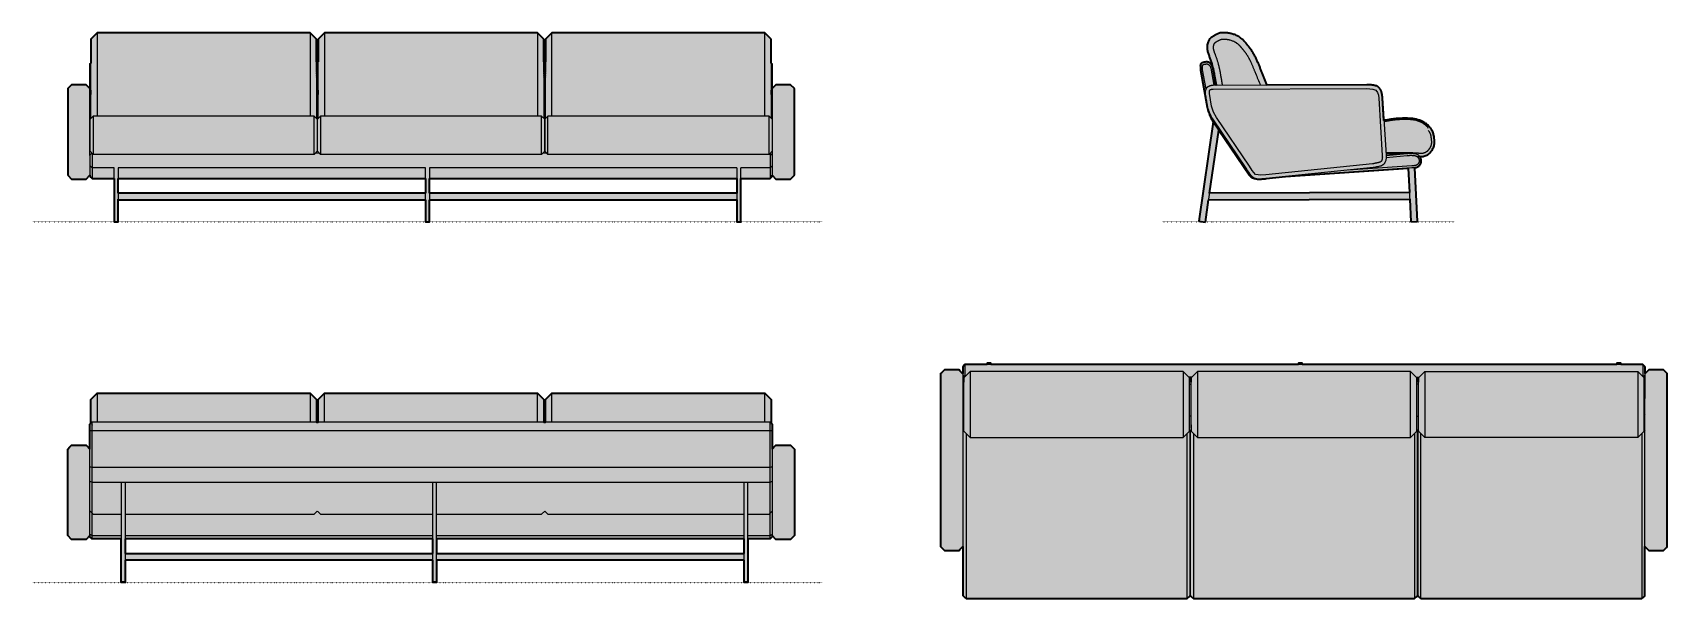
# Model space of a CAD drawing. Header units: millimetres. Extents: x 0 to 6384, y -1474 to 740.
import ezdxf

# ---------------------------------------------------------------- set-up
doc = ezdxf.new("R2010")
doc.units = ezdxf.units.MM
doc.linetypes.add('Dots', pattern=[1, 0, -1])
doc.layers.add('Blocks', color=7, linetype='Continuous')
doc.layers.add('Blocks$Fill', color=7, linetype='Continuous', true_color=0xffffff)
for name, color, linetype, lineweight, true_color in [('Blocks$Inner', 7, 'Continuous', 25, 0x007f00), ('Blocks$Outline', 7, 'Continuous', 35, 0xff3f3f), ('Groud', 7, 'Dots', 25, 0x243775)]:
    doc.layers.add(name, color=color, linetype=linetype, lineweight=lineweight, true_color=true_color)

# ---------------------------------------------------------------- blocks, each defined once
blk = doc.blocks.new('Lissoni Sofa Side')
at = {"layer": 'Blocks$Fill'}
h = blk.add_hatch(color=256, dxfattribs=at)
h.paths.add_polyline_path([(-858.3, 731.9), (-861.7, 733), (-865.1, 734.1), (-868.5, 735.1), (-872, 736), (-875.4, 736.8), (-878.9, 737.4), (-882.4, 738), (-885.9, 738.5), (-889.3, 738.9), (-892.8, 739.2), (-896.3, 739.4), (-899.8, 739.5), (-903.3, 739.5), (-905.1, 739.4), (-906.8, 739.3), (-908.6, 739.2), (-910.3, 739), (-912, 738.8), (-913.7, 738.5), (-914.6, 738.3), (-915.4, 738.2), (-916.2, 738), (-917.1, 737.8), (-917.9, 737.5), (-918.7, 737.3), (-919.4, 737), (-920.2, 736.8), (-921, 736.5), (-921.8, 736.2), (-922.5, 735.9), (-923.3, 735.5), (-924.8, 734.8), (-926.2, 734.1), (-938.6, 727.5), (-942.1, 725.6), (-943.8, 724.6), (-945.5, 723.4), (-946.4, 722.9), (-947.2, 722.3), (-948.1, 721.6), (-948.9, 721), (-949.7, 720.3), (-950.5, 719.6), (-951.3, 718.9), (-952.1, 718.1), (-952.8, 717.3), (-953.5, 716.5), (-954.2, 715.7), (-954.9, 714.9), (-955.5, 714), (-956.1, 713.1), (-956.7, 712.2), (-957.3, 711.3), (-957.9, 710.4), (-958.4, 709.4), (-958.9, 708.5), (-959.4, 707.6), (-959.8, 706.6), (-960.3, 705.7), (-960.7, 704.7), (-961.1, 703.8), (-961.5, 702.9), (-961.8, 701.9), (-962.1, 700.9), (-962.5, 700), (-962.8, 699), (-963, 698.1), (-963.3, 697.1), (-963.6, 696.1), (-964, 694.2), (-964.4, 692.3), (-964.7, 690.3), (-964.9, 688.3), (-965.1, 686.4), (-965.2, 684.4), (-965.3, 682.5), (-965.3, 680.6), (-965.2, 678.7), (-965.1, 676.8), (-964.9, 674.9), (-964.7, 673), (-964.4, 671.2), (-964.1, 669.4), (-963.7, 667.6), (-963.3, 665.8), (-962.8, 664.1), (-962.3, 662.4), (-961.3, 659), (-959, 652.3), (-951.7, 632.2), (-949.4, 625.4), (-947.3, 618.6), (-945.3, 611.8), (-943.5, 605), (-941.9, 598.2), (-940.3, 591.3), (-937.6, 577.3), (-930.3, 534.3), (-931.4, 534.3), (-943.3, 603), (-943.6, 604.1), (-943.9, 605.2), (-944.3, 606.3), (-944.7, 607.4), (-944.9, 608), (-945.1, 608.5), (-945.3, 609.1), (-945.6, 609.6), (-945.9, 610.2), (-946.1, 610.7), (-946.4, 611.2), (-946.7, 611.8), (-947, 612.3), (-947.3, 612.8), (-947.6, 613.3), (-947.9, 613.8), (-948.6, 614.8), (-949.3, 615.8), (-950, 616.6), (-950.7, 617.5), (-951.5, 618.3), (-951.8, 618.8), (-952.2, 619.2), (-952.6, 619.6), (-953, 619.9), (-953.4, 620.3), (-953.9, 620.7), (-954.3, 621.1), (-954.8, 621.4), (-955.3, 621.8), (-955.5, 622), (-955.8, 622.2), (-956, 622.3), (-956.3, 622.5), (-956.6, 622.7), (-956.9, 622.8), (-957.2, 623), (-957.4, 623.1), (-958, 623.4), (-958.6, 623.7), (-959.1, 623.9), (-959.6, 624.1), (-960, 624.2), (-960.3, 624.3), (-960.9, 624.5), (-961.5, 624.7), (-962.1, 624.8), (-962.6, 624.9), (-963.2, 625), (-963.8, 625.1), (-964.4, 625.2), (-965, 625.3), (-965.6, 625.3), (-966.2, 625.3), (-966.7, 625.3), (-967.3, 625.3), (-967.3, 625.3), (-967.4, 625.3), (-968.2, 625.3), (-968.9, 625.3), (-969.7, 625.2), (-970.8, 625.1), (-972, 625), (-974.2, 624.6), (-976.4, 624.2), (-977.5, 624), (-978.6, 623.7), (-979.6, 623.4), (-980.6, 623.2), (-981.6, 622.9), (-982.5, 622.5), (-983, 622.3), (-983.5, 622.1), (-984, 621.9), (-984.5, 621.7), (-985, 621.5), (-985.5, 621.2), (-986.1, 620.9), (-986.6, 620.6), (-986.9, 620.4), (-987.3, 620.2), (-987.5, 620), (-987.5, 620), (-987.8, 619.8), (-988.1, 619.5), (-988.4, 619.3), (-988.6, 619.2), (-988.7, 619), (-989, 618.8), (-989.1, 618.7), (-989.2, 618.6), (-989.3, 618.4), (-989.4, 618.3), (-989.6, 618.2), (-989.7, 618), (-989.8, 617.9), (-989.9, 617.8), (-990, 617.6), (-990.1, 617.5), (-990.2, 617.4), (-990.3, 617.2), (-990.3, 617.1), (-990.4, 616.9), (-990.5, 616.8), (-990.6, 616.6), (-990.7, 616.4), (-990.7, 616.3), (-990.8, 616.1), (-990.9, 616), (-990.9, 615.8), (-991, 615.6), (-991.1, 615.3), (-991.2, 615), (-991.3, 614.6), (-991.4, 614.3), (-991.5, 613.9), (-991.5, 613.6), (-991.6, 613.2), (-991.6, 612.9), (-991.7, 612.5), (-991.7, 612.2), (-991.7, 611.5), (-991.7, 610.8), (-991.8, 610.1), (-991.7, 608.8), (-991.3, 600.4), (-990.8, 592.8), (-964.5, 448.5), (-963.3, 443.4), (-962, 438.4), (-960.6, 433.4), (-959, 428.5), (-957.4, 423.6), (-956.5, 421.2), (-955.5, 418.8), (-954.5, 416.4), (-953.5, 414), (-951.3, 409.3), (-949, 404.7), (-946.6, 400.2), (-944.1, 395.6), (-941.4, 391.1), (-941.1, 390.6), (-997.7, 3.6), (-972, -0.2), (-959.3, 86.6), (-173.9, 89), (-169.2, 0), (-143.2, 1.4), (-154.5, 211.9), (-153.5, 212), (-152.8, 212.1), (-152.1, 212.2), (-151.4, 212.3), (-150.7, 212.5), (-150, 212.6), (-149.4, 212.8), (-148.7, 213), (-148.1, 213.2), (-147.4, 213.4), (-146.8, 213.6), (-146.1, 213.9), (-145.5, 214.1), (-144.9, 214.4), (-144.3, 214.7), (-143.7, 215), (-143.1, 215.3), (-142.5, 215.6), (-142, 216), (-141.4, 216.3), (-140.8, 216.7), (-140.3, 217.1), (-139.8, 217.5), (-139.2, 217.9), (-138.7, 218.3), (-138.2, 218.8), (-137.7, 219.2), (-137.2, 219.7), (-136.8, 220.1), (-136.3, 220.6), (-135.9, 221.1), (-135.5, 221.6), (-135.1, 222), (-134.7, 222.5), (-134.3, 223.1), (-133.9, 223.6), (-133.6, 224.1), (-133.2, 224.6), (-132.9, 225.2), (-132.5, 225.7), (-132.2, 226.3), (-131.9, 226.8), (-131.6, 227.4), (-131.4, 228), (-131.1, 228.6), (-130.8, 229.4), (-130.5, 230.2), (-130.2, 231.1), (-130, 231.5), (-129.9, 231.9), (-129.8, 232.3), (-129.7, 232.8), (-129.5, 233.6), (-129.4, 234.5), (-129.2, 235.3), (-129.1, 236.2), (-129, 237), (-129, 237.9), (-129, 238.7), (-129, 239.6), (-129, 240.4), (-129, 241.3), (-129.1, 242.1), (-129.2, 242.9), (-129.3, 243.8), (-129.5, 244.6), (-129.7, 245.5), (-129.9, 246.4), (-130.1, 247.2), (-130.4, 248), (-130.7, 248.9), (-131, 249.7), (-131.3, 250.5), (-131.7, 251.3), (-132.1, 252), (-132.5, 252.8), (-132.9, 253.5), (-133.3, 254.2), (-133.8, 254.9), (-134.4, 255.8), (-132, 255.7), (-129.6, 255.6), (-127.6, 255.6), (-125.7, 255.7), (-124.7, 255.8), (-123.8, 255.8), (-122.9, 255.9), (-121.9, 256.1), (-121, 256.2), (-120.1, 256.4), (-119.2, 256.5), (-118.3, 256.7), (-117.3, 257), (-116.4, 257.2), (-115.5, 257.5), (-114.5, 257.8), (-113.6, 258.1), (-112.6, 258.4), (-111.6, 258.8), (-110.7, 259.2), (-109.7, 259.6), (-108.8, 260), (-107.8, 260.5), (-106.9, 260.9), (-105.9, 261.4), (-105, 261.9), (-104.1, 262.4), (-103.3, 263), (-102.4, 263.5), (-101.6, 264.1), (-100.8, 264.7), (-100.1, 265.3), (-99.3, 265.9), (-98.6, 266.5), (-97.9, 267.2), (-97.2, 267.8), (-96.5, 268.5), (-95.8, 269.2), (-94.5, 270.5), (-93.3, 272), (-92.1, 273.5), (-90.9, 275), (-89.7, 276.5), (-88.5, 278.1), (-87.4, 279.7), (-86.3, 281.4), (-85.3, 283.1), (-84.3, 284.8), (-83.3, 286.6), (-82.5, 288.4), (-81.6, 290.2), (-80.9, 292.1), (-80.2, 294), (-79.8, 294.9), (-79.5, 295.9), (-79.2, 296.9), (-79, 297.8), (-78.7, 298.8), (-78.5, 299.8), (-78.3, 300.8), (-78.1, 301.7), (-78, 302.7), (-77.8, 303.7), (-77.7, 304.7), (-77.6, 305.7), (-77.5, 307.7), (-77.4, 309.7), (-77.4, 311.7), (-77.4, 313.6), (-77.5, 317.6), (-77.7, 321.5), (-78.1, 325.4), (-78.5, 329.4), (-79.1, 333.3), (-79.8, 337.2), (-80.5, 341.1), (-81, 343), (-81.2, 344), (-81.5, 344.9), (-81.8, 345.9), (-82.1, 346.8), (-82.4, 347.8), (-82.7, 348.7), (-83.1, 349.6), (-83.4, 350.5), (-83.8, 351.5), (-84.2, 352.4), (-84.6, 353.3), (-85.1, 354.2), (-86, 355.9), (-87, 357.7), (-88, 359.4), (-89.1, 361.1), (-90.2, 362.7), (-92.5, 366), (-94.5, 368.7), (-96.6, 371.4), (-97.6, 372.7), (-98.7, 374), (-99.9, 375.3), (-101, 376.5), (-102.3, 377.7), (-103.5, 378.8), (-104.8, 379.9), (-106.1, 381), (-107.4, 382.1), (-108.8, 383.1), (-110.2, 384.1), (-111.6, 385), (-113, 386), (-114.4, 386.9), (-117.3, 388.6), (-120.2, 390.3), (-123.2, 391.9), (-126.3, 393.3), (-129.4, 394.7), (-132.5, 396), (-135.7, 397.2), (-138.8, 398.3), (-142.1, 399.3), (-145.3, 400.2), (-148.6, 401), (-151.9, 401.8), (-155.2, 402.5), (-158.5, 403.1), (-161.9, 403.6), (-165.2, 404), (-168.6, 404.3), (-172, 404.6), (-175.4, 404.8), (-182.2, 405), (-188.9, 405.1), (-202.4, 404.9), (-209.1, 404.7), (-215.9, 404.4), (-222.6, 403.9), (-229.4, 403.2), (-236.1, 402.4), (-274.6, 396.5), (-280.2, 484.3), (-280.4, 487.2), (-280.6, 490.1), (-280.9, 492.9), (-281.3, 495.8), (-281.8, 498.6), (-282.4, 501.5), (-282.7, 502.9), (-283, 504.3), (-283.4, 505.7), (-283.8, 507.1), (-284.3, 508.5), (-284.7, 509.8), (-285.2, 511.2), (-285.8, 512.6), (-286.4, 513.9), (-287, 515.2), (-287.4, 515.9), (-287.7, 516.5), (-288.1, 517.2), (-288.5, 517.8), (-288.8, 518.4), (-289.2, 519), (-289.6, 519.6), (-290, 520.2), (-290.4, 520.8), (-290.9, 521.3), (-291.3, 521.9), (-291.8, 522.4), (-292.2, 522.9), (-292.7, 523.5), (-293.2, 524), (-293.8, 524.5), (-294.3, 525.1), (-294.9, 525.6), (-295.5, 526.1), (-296.2, 526.6), (-296.8, 527.1), (-297.5, 527.6), (-298.1, 528), (-298.8, 528.4), (-299.4, 528.8), (-300.1, 529.2), (-300.8, 529.6), (-301.4, 530), (-302.1, 530.3), (-302.8, 530.6), (-303.5, 530.9), (-304.2, 531.2), (-304.9, 531.5), (-305.6, 531.8), (-306.3, 532), (-307, 532.3), (-308.5, 532.7), (-309.9, 533.1), (-311.3, 533.4), (-312.7, 533.7), (-314.1, 534), (-315.5, 534.2), (-318.3, 534.6), (-321.1, 534.9), (-323.9, 535.2), (-329.4, 535.6), (-335.1, 535.8), (-338, 535.8), (-341.1, 535.8), (-731.5, 534.8), (-743.2, 566.1), (-763.8, 616.5), (-769.2, 629.2), (-772.1, 635.5), (-775.1, 641.9), (-778.3, 648.2), (-781.7, 654.4), (-785.2, 660.5), (-788.9, 666.3), (-792.8, 672), (-796.8, 677.5), (-800.8, 682.8), (-804.9, 687.8), (-817.6, 703.3), (-819.9, 705.9), (-821, 707.2), (-822.3, 708.5), (-823.5, 709.7), (-824.8, 710.9), (-826.1, 712.1), (-827.4, 713.3), (-830.2, 715.5), (-833, 717.8), (-835.8, 719.9), (-838.7, 722), (-840.2, 723.1), (-841.7, 724), (-843.3, 725), (-844.9, 725.9), (-846.5, 726.8), (-848.1, 727.6), (-849.7, 728.4), (-851.4, 729.1), (-853.1, 729.9), (-854.8, 730.6)], flags=0)
h.paths.add_polyline_path([(-180.4, 210.5), (-175.3, 115), (-955.5, 112.6), (-919.5, 358.7), (-800.9, 183.6), (-800.3, 182.7), (-799.6, 181.7), (-799, 180.8), (-798.3, 180), (-797.6, 179.2), (-796.9, 178.4), (-796.1, 177.6), (-795.7, 177.3), (-795.3, 176.9), (-794.9, 176.5), (-794.5, 176.2), (-794.1, 175.8), (-793.7, 175.5), (-793.3, 175.1), (-792.8, 174.8), (-792.4, 174.5), (-791.9, 174.2), (-791.4, 173.9), (-791, 173.6), (-790.5, 173.3), (-790, 173.1), (-789.4, 172.8), (-788.9, 172.6), (-788.4, 172.3), (-787.9, 172.1), (-787.4, 171.9), (-786.9, 171.7), (-785.9, 171.4), (-784.8, 171.1), (-783.8, 170.8), (-782.7, 170.5), (-781.6, 170.3), (-780.4, 170.1), (-779.3, 169.9), (-778.3, 169.8), (-777.4, 169.7), (-776.5, 169.4), (-775.7, 169.1), (-774.7, 168.8), (-773.7, 168.6), (-772.7, 168.3), (-771.7, 168.1), (-770.7, 167.9), (-769.7, 167.8), (-768.7, 167.7), (-767.7, 167.6), (-766.7, 167.5), (-765.7, 167.4), (-763.7, 167.4), (-761.7, 167.4), (-759.6, 167.4), (-757.5, 167.5), (-753.5, 167.7), (-734.2, 169.4), (-659, 177.1)], flags=0)
at = {"layer": 'Blocks$Inner'}
for p, q in [((-969.2, 518.8), (-982.8, 593.8)), ((-951.1, 601.3), (-939.5, 534.3)), ((-266, 252.2), (-184.2, 259.9)), ((-166.1, 219.5), (-414.1, 202.2)), ((-173.9, 89), (-959.3, 86.6)), ((-955.5, 112.6), (-175.3, 115))]:
    blk.add_line(p, q, dxfattribs=at)
for points in [[(-964.5, 448.5), (-990.8, 592.8)], [(-943.3, 603), (-931.4, 534.3)], [(-941.9, 534.3), (-341.1, 535.8)], [(-941.5, 519.3), (-340.9, 520.8), (-329.2, 520.5), (-317.5, 519.4), (-306.4, 515.5), (-299.4, 506.3), (-296.4, 495), (-295.1, 483.4), (-281, 259.9)], [(-735.7, 184.3), (-755.9, 182.6), (-775.9, 185.9), (-789, 201), (-799.9, 217.9), (-928.1, 407.5), (-940, 429.2), (-947.8, 452.7), (-952.1, 477.1), (-956.3, 501.5)], [(-280.2, 484.3), (-266, 260.6)], [(-941.1, 390.6), (-997.7, 3.6), (-972, -0.2), (-919.5, 358.7)], [(-800.9, 183.6), (-941.4, 391.1)], [(-812.5, 209.8), (-940.5, 399.1)], [(-266, 260.2), (-184.6, 267.9)], [(-319, 227), (-735.7, 184.3)], [(-316.7, 212.2), (-734.2, 169.4)], [(-165.8, 211.5), (-659, 177.1)], [(-180.4, 210.5), (-169.2, 0), (-143.2, 1.4), (-154.5, 211.9)]]:
    blk.add_lwpolyline(points, dxfattribs=at)
for points, knots in [([(-858.3, 731.9), (-862.8, 733.5), (-872, 736.2), (-883.5, 738.4), (-892.8, 739.3), (-899.8, 739.6), (-906.8, 739.4), (-913.8, 738.6), (-920.3, 736.9), (-926.2, 734.2), (-932.1, 730.9), (-938.5, 727.6), (-944.4, 724.3), (-949, 721), (-953.2, 717.2), (-956.7, 712.6), (-959.4, 707.6), (-961.7, 702.5), (-963.7, 696.2), (-965.5, 685.7), (-965.3, 675.3), (-963.4, 665.8), (-961.3, 659), (-959, 652.3), (-956.6, 645.7), (-954.1, 639), (-950.9, 630), (-945.7, 614.1), (-941.1, 596), (-937.6, 577.3), (-934.3, 558.6), (-932, 544.2), (-930.3, 534.6), (-930.3, 534.3)], [0.9985787, 0.9985787, 0.9985787, 0.9985787, 1.0248945, 1.0512102, 1.0643681, 1.077526, 1.0906839, 1.1038418, 1.1169997, 1.1301576, 1.1433155, 1.1564734, 1.1696313, 1.1762102, 1.1827892, 1.1959471, 1.202526, 1.209105, 1.2222629, 1.2354208, 1.2617366, 1.2748945, 1.2880524, 1.3012102, 1.3143681, 1.327526, 1.3406839, 1.3669997, 1.4196313, 1.4459471, 1.4722629, 1.5248945, 1.5264402, 1.5264402, 1.5264402, 1.5264402]), ([(-904.9, 534.4), (-905.1, 535.5), (-905.5, 537.9), (-906.1, 541.3), (-906.7, 544.7), (-907.8, 551.2), (-909.4, 560.8), (-911.1, 571.2), (-912.5, 579.1), (-913.5, 584.6), (-914.6, 590), (-915.5, 594.5), (-916.2, 598.2), (-916.8, 600.9), (-917.5, 603.6), (-918.1, 606.3), (-918.7, 609.1), (-919.4, 611.8), (-920.1, 614.5), (-921.1, 618.1), (-922.4, 622.6), (-924, 627.9), (-925.6, 633.2), (-927.3, 638.1), (-928.9, 642.8), (-930.5, 647.1), (-932.1, 651.5), (-933.4, 655), (-934.3, 657.5), (-934.8, 658.8), (-935.1, 659.8), (-935.4, 660.6), (-935.8, 661.7), (-936.4, 663.4), (-937.2, 665.9), (-938.1, 668.6), (-938.9, 671.2), (-939.3, 673), (-939.5, 674.2), (-939.6, 674.7), (-939.7, 675.2), (-939.8, 675.9), (-940, 676.8), (-940.2, 678.8), (-940.3, 681.9), (-940.1, 685.9), (-939.5, 689.7), (-938.7, 692.4), (-938, 694.1), (-937.7, 694.9), (-937.3, 695.7), (-937, 696.4), (-936.7, 697.1), (-936.3, 697.7), (-936, 698.2), (-935.7, 698.8), (-935.3, 699.3), (-935, 699.7), (-934.7, 700.1), (-934.4, 700.4), (-934.2, 700.6), (-934.1, 700.7), (-934, 700.9), (-933.8, 701), (-933.7, 701.1), (-933.6, 701.2), (-933.4, 701.4), (-933.1, 701.6), (-932.7, 701.9), (-932.2, 702.3), (-931.6, 702.7), (-930.9, 703.1), (-930.2, 703.6), (-929.4, 704.1), (-928.4, 704.6), (-927, 705.4), (-925, 706.4), (-923.2, 707.4), (-922, 708), (-921.4, 708.3), (-920.7, 708.7), (-920.1, 709), (-919.6, 709.3), (-919, 709.6), (-918.5, 709.9), (-917.8, 710.2), (-917, 710.7), (-916.1, 711.2), (-915.2, 711.7), (-914.4, 712), (-913.7, 712.4), (-913.2, 712.7), (-912.6, 712.9), (-912.2, 713.1), (-912, 713.2), (-911.7, 713.2), (-911.5, 713.3), (-911.1, 713.4), (-910.6, 713.6), (-910, 713.8), (-909.2, 713.9), (-908.4, 714.1), (-907.5, 714.2), (-906.4, 714.3), (-905.4, 714.4), (-904.4, 714.4), (-903.5, 714.5), (-902.9, 714.5), (-902.2, 714.5), (-901.5, 714.5), (-900.8, 714.5), (-899.7, 714.5), (-897.9, 714.5), (-895.2, 714.4), (-892, 714.1), (-888.8, 713.7), (-885.6, 713.3), (-882.4, 712.7), (-878.1, 711.8), (-872.9, 710.4), (-868.8, 709.1), (-866.7, 708.3)], [-243.906513, -243.906513, -243.906513, -243.906513, -240.516879, -236.748827, -233.419165, -230.089502, -217.085957, -204.082411, -198.545713, -193.009015, -187.472316, -181.935618, -179.13966, -176.343702, -173.547743, -170.751785, -167.948903, -165.146021, -162.343139, -159.540257, -153.98577, -148.431284, -142.876797, -137.322311, -132.712976, -128.103641, -123.494306, -118.884971, -116.713004, -115.627021, -114.541038, -113.705952, -112.870866, -111.200694, -108.177028, -105.153362, -102.608586, -100.06381, -99.535982, -99.008155, -98.469625, -97.931096, -96.901788, -95.872481, -91.77185, -87.671219, -83.91058, -80.14994, -79.26079, -78.37164, -77.556031, -76.740422, -76.045567, -75.350712, -74.693877, -74.037042, -73.461843, -72.886644, -72.42036, -71.954076, -71.764714, -71.575352, -71.38599, -71.196627, -71.007168, -70.817709, -70.584223, -70.350736, -69.745954, -69.141171, -68.39, -67.638829, -66.72537, -65.81191, -64.695379, -63.578849, -60.825198, -58.071547, -57.374086, -56.676624, -55.979163, -55.281702, -54.662771, -54.043841, -53.42491, -52.805979, -51.695716, -50.585452, -49.664287, -48.743121, -48.042219, -47.341317, -46.822176, -46.303036, -46.096644, -45.890253, -45.633152, -45.376051, -44.723989, -44.071927, -43.261959, -42.451992, -41.487791, -40.523591, -39.365025, -38.206459, -37.550903, -36.895347, -36.23979, -35.584234, -34.793086, -34.001939, -32.419643, -29.235437, -26.051231, -22.81754, -19.583849, -16.294987, -13.006125, -6.503063, 0, 0, 0, 0]), ([(-866.7, 708.3), (-865.3, 707.8), (-863.2, 707), (-860.5, 705.9), (-859, 705.1), (-857.9, 704.6), (-857.4, 704.3), (-857, 704), (-856.6, 703.8), (-856.3, 703.7), (-856, 703.5), (-855.4, 703.1), (-854.6, 702.6), (-853.6, 701.9), (-852.8, 701.4), (-852.2, 700.9), (-851.6, 700.5), (-850.9, 700), (-850.4, 699.6), (-849.9, 699.2), (-849.5, 698.9), (-849.1, 698.6), (-848.4, 698.1), (-847.3, 697.3), (-845.8, 696.1), (-844.1, 694.7), (-842.6, 693.3), (-841.5, 692.4), (-840.8, 691.7), (-840.5, 691.4), (-840.1, 691), (-839.6, 690.5), (-838.9, 689.8), (-838.1, 688.9), (-837.3, 687.9), (-836.4, 686.9), (-835.5, 685.8), (-834.6, 684.7), (-833.6, 683.5), (-832.6, 682.3), (-831.6, 681), (-830.6, 679.8), (-829.5, 678.5), (-828.4, 677.1), (-827.4, 675.8), (-826, 674.1), (-824.2, 672), (-822.2, 669.5), (-820.2, 667), (-818.2, 664.4), (-816.2, 661.7), (-814.2, 659), (-812.2, 656.3), (-810.7, 653.9), (-809.4, 652), (-808.5, 650.6), (-807.6, 649.1), (-806.3, 647.1), (-804.8, 644.5), (-803, 641.4), (-801.3, 638.2), (-799.8, 635.4), (-798.6, 633), (-797.8, 631.4), (-797.1, 630), (-796.6, 628.9), (-796.1, 627.8), (-795, 625.5), (-793.4, 622), (-791.3, 617.3), (-789.3, 612.6), (-787.2, 607.7), (-785.2, 602.7), (-783, 597.5), (-780.9, 592.4), (-778.8, 587.2), (-777.3, 583.3), (-776.4, 581.2), (-776.3, 580.9), (-770, 565.5), (-763.7, 550.1), (-757.4, 534.8)], [0, 0, 0, 0, 4.569263, 6.657501, 8.74574, 9.7126, 10.196029, 10.679459, 11.045295, 11.411131, 11.776967, 12.142804, 13.474757, 14.806711, 15.584888, 16.363065, 17.141242, 17.919419, 18.780806, 19.211499, 19.642193, 20.262775, 20.883357, 22.12452, 24.391356, 26.658191, 28.62163, 30.585069, 31.017029, 31.448989, 32.000539, 32.55209, 33.709257, 34.866424, 36.2294, 37.592376, 38.955352, 40.318328, 41.919302, 43.520277, 45.121251, 46.722226, 48.430311, 50.138397, 51.846483, 53.554568, 56.781817, 60.009066, 63.236314, 66.463563, 69.838562, 73.213561, 76.588561, 79.96356, 81.665389, 83.367218, 85.1141, 86.860982, 90.465204, 94.069427, 97.719132, 101.368837, 103.518952, 105.669066, 106.893421, 108.117776, 109.34213, 110.566485, 115.709186, 120.851887, 125.994587, 131.137288, 136.720928, 142.304567, 147.888207, 153.471846, 159.159451, 160.2595, 160.2595, 160.2595, 210.120017, 210.120017, 210.120017, 210.120017]), ([(-804.9, 687.8), (-806.6, 689.9), (-809.1, 693), (-814.6, 699.8), (-821.9, 708.8), (-830.1, 715.6), (-835.8, 719.9), (-839.7, 722.8), (-846.8, 727.3), (-853.6, 730.2), (-858.3, 731.9)], [0.875, 0.875, 0.875, 0.875, 0.8860787, 0.8985787, 0.9235787, 0.9485787, 0.9548287, 0.9610787, 0.9735787, 0.9985787, 0.9985787, 0.9985787, 0.9985787]), ([(-731.5, 534.8), (-732.1, 536.6), (-734.3, 542.7), (-738.1, 553.1), (-743.2, 566.1), (-748.5, 579), (-753.6, 591.5), (-758.6, 604), (-763.8, 616.5), (-769.1, 629.1), (-775, 642), (-781.6, 654.5), (-788.8, 666.4), (-795.4, 675.8), (-800.8, 682.8), (-803.5, 686.2), (-804.9, 687.8)], [0.564613, 0.564613, 0.564613, 0.564613, 0.575, 0.6, 0.625, 0.65, 0.675, 0.7, 0.725, 0.75, 0.775, 0.8, 0.825, 0.85, 0.8625, 0.875, 0.875, 0.875, 0.875]), ([(-990.8, 592.8), (-990.9, 594.6), (-991.1, 597.2), (-991.3, 600.1), (-991.4, 601.7), (-991.4, 602.5), (-991.4, 603), (-991.4, 603.1), (-991.5, 603.4), (-991.5, 604.4), (-991.6, 606.2), (-991.7, 608.7), (-991.8, 611.5), (-991.5, 614.3), (-990.7, 616.6), (-989.7, 618.1), (-988.4, 619.4), (-986.6, 620.7), (-984.5, 621.8), (-982.5, 622.5), (-980.6, 623.2), (-978.6, 623.7), (-976.4, 624.2), (-973.5, 624.7), (-969.7, 625.3), (-965, 625.4), (-960.7, 624.6), (-958.1, 623.5), (-957.1, 623)], [4, 4, 4, 4, 4.0555556, 4.0833333, 4.0972222, 4.1111111, 4.1152548, 4.1152548, 4.1152548, 4.131252, 4.1590298, 4.1868076, 4.2145854, 4.2423631, 4.2701409, 4.2840298, 4.2979187, 4.3256965, 4.3534742, 4.381252, 4.4090298, 4.4368076, 4.4645854, 4.4923631, 4.5479187, 4.6034742, 4.6590298, 4.6986075, 4.6986075, 4.6986075, 4.6986075]), ([(-987.5, 620), (-987.5, 620), (-987.4, 620.1), (-987.3, 620.2), (-987, 620.4), (-986.6, 620.6), (-986.1, 620.9), (-985.7, 621.1), (-985.2, 621.4), (-984.6, 621.7), (-983.8, 622), (-982.8, 622.4), (-981.8, 622.8), (-980.3, 623.3), (-978.6, 623.7), (-976.4, 624.2), (-974.2, 624.6), (-972, 625), (-969.6, 625.3), (-967.4, 625.4), (-965, 625.3), (-962.7, 625), (-960.7, 624.5), (-959.1, 623.9), (-958, 623.4), (-956.9, 622.9), (-955.4, 621.9), (-953.8, 620.7), (-952.2, 619.2), (-950.7, 617.5), (-949.3, 615.8), (-947.9, 613.8), (-946.7, 611.8), (-945.6, 609.6), (-944.3, 606.7), (-943.7, 604.5), (-943.3, 603)], [0.3184212, 0.3184212, 0.3184212, 0.3184212, 0.3194444, 0.3229167, 0.3263889, 0.3333333, 0.3402778, 0.3472222, 0.3541667, 0.3611111, 0.375, 0.3888889, 0.4027778, 0.4166667, 0.4444444, 0.4722222, 0.5, 0.5277778, 0.5555556, 0.5833333, 0.6111111, 0.6388889, 0.6666667, 0.6805556, 0.6944444, 0.7083333, 0.7222222, 0.75, 0.7777778, 0.8055556, 0.8333333, 0.8611111, 0.8888889, 0.9166667, 0.9444444, 1, 1, 1, 1]), ([(-982.8, 593.8), (-982.9, 594.4), (-983, 595.8), (-983.1, 597.6), (-983.2, 599.3), (-983.3, 600.6), (-983.4, 601.8), (-983.4, 602.7), (-983.5, 603.6), (-983.5, 604.7), (-983.6, 606), (-983.7, 607.2), (-983.7, 607.9), (-983.7, 608.1), (-983.7, 608.4), (-983.7, 608.7), (-983.7, 609), (-983.7, 609.4), (-983.7, 609.6), (-983.7, 609.9), (-983.8, 610.1), (-983.8, 610.4), (-983.7, 610.6), (-983.7, 610.9), (-983.7, 611.1), (-983.7, 611.4), (-983.7, 611.6), (-983.7, 611.8), (-983.7, 612), (-983.6, 612.2), (-983.6, 612.3), (-983.6, 612.5), (-983.6, 612.6), (-983.5, 612.7), (-983.5, 612.8), (-983.5, 612.9), (-983.5, 612.9), (-983.5, 613), (-983.5, 613), (-983.4, 613), (-983.4, 613.1), (-983.4, 613.1), (-983.3, 613.1), (-983.3, 613.2), (-983.2, 613.2), (-983.1, 613.3), (-983, 613.4), (-982.8, 613.5), (-982.5, 613.8), (-982, 614), (-981.4, 614.3), (-980.8, 614.6), (-980.2, 614.8), (-979.3, 615.2), (-978.2, 615.5), (-977, 615.9), (-976, 616.1), (-975.2, 616.3), (-974.5, 616.4), (-973.9, 616.5), (-973.2, 616.7), (-972.6, 616.8), (-972, 616.9), (-971.4, 617), (-970.6, 617.1), (-969.7, 617.2), (-968.6, 617.3), (-967.7, 617.3), (-967.1, 617.4), (-966.6, 617.3), (-966.1, 617.3), (-965.5, 617.3), (-964.7, 617.2), (-963.8, 617), (-962.9, 616.8), (-962.2, 616.5), (-961.7, 616.3), (-961.3, 616.1), (-960.9, 616), (-960.6, 615.8), (-960.3, 615.6), (-960, 615.4), (-959.7, 615.2), (-959.4, 614.9), (-958.9, 614.5), (-958.3, 614), (-957.8, 613.5), (-957.5, 613.1), (-957.2, 612.7), (-956.9, 612.4), (-956.5, 611.9), (-955.8, 611.1), (-955, 610), (-954.2, 608.8), (-953.6, 607.8), (-953.2, 607), (-952.8, 606.1), (-952, 604.2), (-951.5, 602.6), (-951.1, 601.3)], [76.200634, 76.200634, 76.200634, 76.200634, 78.031808, 80.274399, 81.72483, 83.175261, 84.172265, 85.169269, 86.002996, 86.836723, 88.443374, 90.050026, 90.297049, 90.544072, 90.791095, 91.038119, 91.532165, 91.779188, 92.026212, 92.277198, 92.528185, 92.779172, 93.030159, 93.281146, 93.532132, 93.783119, 94.034106, 94.223154, 94.412203, 94.601252, 94.7903, 94.932454, 95.074607, 95.172359, 95.27011, 95.336915, 95.403721, 95.432255, 95.44661, 95.480238, 95.513866, 95.57334, 95.632815, 95.717209, 95.801604, 95.909438, 96.017272, 96.279941, 96.542611, 97.266384, 97.990156, 98.518423, 99.046689, 100.103222, 101.297804, 102.492386, 103.788691, 104.436843, 105.084996, 105.750605, 106.416214, 107.081824, 107.747433, 108.330019, 108.912605, 110.077776, 111.119663, 112.16155, 112.628822, 113.096094, 113.563367, 114.030639, 114.977933, 115.925227, 116.831182, 117.737138, 118.152497, 118.567855, 118.983213, 119.398572, 119.733132, 120.067693, 120.402253, 120.736814, 121.4913, 122.245785, 123.106176, 123.536371, 123.966567, 124.417366, 124.868165, 125.769763, 127.471149, 129.172536, 130.056554, 130.940572, 131.980117, 133.019663, 136.981175, 136.981175, 136.981175, 136.981175]), ([(-971.2, 499.6), (-971.3, 500.9), (-971.5, 503.6), (-971.4, 507), (-971.2, 510.7), (-970.6, 514.4), (-969.7, 517.4), (-968.8, 519.9), (-967.9, 521.7), (-966.8, 523.4), (-965.9, 524.7), (-965.2, 525.6), (-964.6, 526.3), (-963.9, 527), (-963, 527.8), (-961.9, 528.7), (-960.8, 529.5), (-959.6, 530.2), (-958.4, 530.8), (-957.1, 531.5), (-955.2, 532.2), (-953, 532.9), (-950.3, 533.5), (-946.6, 534), (-943.8, 534.2), (-941.9, 534.3)], [8, 8, 8, 8, 8.071429, 8.142857, 8.214286, 8.285714, 8.357143, 8.392857, 8.428571, 8.464286, 8.5, 8.517857, 8.535714, 8.553571, 8.571429, 8.598214, 8.625, 8.651786, 8.678571, 8.705357, 8.732143, 8.785714, 8.839286, 8.892857, 9, 9, 9, 9]), ([(-956.3, 501.5), (-956.3, 501.8), (-956.3, 502.3), (-956.4, 503.2), (-956.4, 504.3), (-956.4, 505.4), (-956.4, 506.4), (-956.4, 507.5), (-956.3, 508.6), (-956.2, 509.5), (-956.1, 510.1), (-956, 510.6), (-955.9, 511.1), (-955.7, 511.8), (-955.5, 512.5), (-955.3, 513.2), (-955, 513.8), (-954.8, 514.2), (-954.7, 514.5), (-954.6, 514.7), (-954.4, 514.9), (-954.3, 515.1), (-954.2, 515.3), (-954, 515.5), (-953.9, 515.7), (-953.8, 515.9), (-953.6, 516), (-953.5, 516.2), (-953.3, 516.3), (-953.1, 516.5), (-953, 516.6), (-952.8, 516.8), (-952.6, 516.9), (-952.4, 517), (-952.2, 517.2), (-952, 517.3), (-951.7, 517.4), (-951.5, 517.5), (-951.2, 517.7), (-950.8, 517.8), (-950.5, 517.9), (-950.1, 518.1), (-949.7, 518.2), (-949.2, 518.4), (-948.4, 518.5), (-947.6, 518.7), (-946.8, 518.8), (-946, 518.9), (-944.8, 519.1), (-943.3, 519.2), (-942.1, 519.3), (-941.5, 519.3)], [236.830914, 236.830914, 236.830914, 236.830914, 237.463587, 238.523852, 239.584118, 240.644384, 241.719767, 242.795151, 243.870534, 244.945918, 245.453056, 245.960194, 246.467333, 246.974471, 247.849607, 248.724742, 249.275422, 249.826102, 250.058608, 250.291115, 250.523622, 250.756129, 250.988673, 251.221217, 251.45376, 251.686304, 251.902161, 252.118019, 252.333877, 252.549735, 252.779478, 253.00922, 253.238963, 253.468705, 253.731122, 253.993538, 254.255954, 254.518371, 254.872563, 255.226756, 255.580948, 255.935141, 256.392098, 256.849055, 257.762969, 258.580481, 259.397994, 260.215507, 261.033019, 262.988706, 264.679665, 264.679665, 264.679665, 264.679665]), ([(-341.1, 535.8), (-337, 535.9), (-331.2, 535.7), (-323.9, 535.2), (-318.3, 534.7), (-312.7, 533.8), (-307, 532.4), (-302.3, 530.5), (-298.8, 528.5), (-296.1, 526.7), (-293.7, 524.5), (-291.7, 522.4), (-290, 520.3), (-288.4, 517.8), (-287, 515.2), (-285.4, 511.7), (-283.7, 507.1), (-282.3, 501.5), (-281.3, 495.7), (-280.6, 490.2), (-280.3, 486.3), (-280.2, 484.3)], [1, 1, 1, 1, 1.125, 1.1875, 1.25, 1.3125, 1.375, 1.4375, 1.46875, 1.5, 1.53125, 1.5625, 1.59375, 1.625, 1.65625, 1.6875, 1.75, 1.8125, 1.875, 1.9375, 2, 2, 2, 2]), ([(-940.5, 399.1), (-944.5, 404.9), (-949.8, 414.2), (-955.5, 427.1), (-959.2, 437.1), (-961.6, 445.6), (-963.2, 452.6), (-964.5, 459.6), (-965.6, 466.6), (-966.7, 473.4), (-967.9, 480.3), (-969.4, 489), (-970.6, 496.1), (-971.2, 499.6)], [7, 7, 7, 7, 7.2, 7.3, 7.4, 7.5, 7.55, 7.6, 7.7, 7.75, 7.8, 7.9, 8, 8, 8, 8]), ([(-92.5, 366), (-93.1, 366.9), (-94.5, 368.7), (-96.6, 371.4), (-98.7, 374), (-101.8, 377.3), (-106, 381.1), (-113.3, 386.4), (-123.1, 392.1), (-139.7, 399.2), (-157.3, 403.4), (-175.4, 405), (-189, 405.1), (-202.4, 405), (-215.8, 404.5), (-229.4, 403.4), (-242.9, 401.6), (-256.2, 399.4), (-266.9, 397.6), (-273.3, 396.7), (-275.1, 396.4)], [1, 1, 1, 1, 1.0044643, 1.0089286, 1.0133929, 1.0178571, 1.0267857, 1.0357143, 1.0535714, 1.0714286, 1.1071429, 1.125, 1.1428571, 1.1607143, 1.1785714, 1.1964286, 1.2142857, 1.2321429, 1.25, 1.2575012, 1.2575012, 1.2575012, 1.2575012]), ([(-274.4, 392.9), (-273.8, 392.9), (-272.6, 393.1), (-270, 393.5), (-267.3, 393.9), (-264.7, 394.3), (-262, 394.7), (-258.8, 395.3), (-253.5, 396.1), (-248.3, 397), (-242.9, 397.8), (-238.9, 398.4), (-234.9, 398.9), (-230.9, 399.5), (-227.5, 399.8), (-224.9, 400.1), (-222.8, 400.3), (-220.7, 400.5), (-217.8, 400.7), (-212.7, 401), (-205.3, 401.3), (-198.7, 401.4), (-194.4, 401.5), (-191.6, 401.5), (-188.2, 401.5), (-184.1, 401.5), (-180.2, 401.4), (-176.3, 401.3), (-173.1, 401.1), (-170.4, 400.9), (-168.3, 400.7), (-166.3, 400.5), (-161.8, 399.9), (-155, 398.8), (-147.6, 396.9), (-142, 395.1), (-138, 393.7), (-134, 392.1), (-130.2, 390.4), (-126.6, 388.6), (-122.1, 386.1), (-118.3, 383.6), (-115.3, 381.4), (-114, 380.4), (-112.7, 379.3), (-111.5, 378.3), (-110.4, 377.3), (-109.5, 376.5), (-108.9, 375.8), (-108.5, 375.4), (-108.1, 375), (-107.4, 374.2), (-106.4, 372.9), (-105.3, 371.5), (-104.6, 370.5), (-104.1, 369.9), (-103.7, 369.4), (-103.2, 368.7), (-102.7, 368.1), (-102.3, 367.6), (-102.2, 367.3)], [-183.08366, -183.08366, -183.08366, -183.08366, -181.379729, -179.354247, -175.315312, -173.295844, -171.276376, -167.295277, -163.314178, -155.35198, -151.28047, -147.208961, -143.137451, -139.065942, -135.062659, -133.061018, -131.059377, -128.881772, -126.704166, -122.348955, -113.469424, -104.589894, -102.501453, -100.413012, -96.236129, -92.279132, -88.322136, -84.45772, -80.593305, -78.519236, -76.445166, -74.371097, -72.297027, -63.016145, -53.735263, -49.471845, -45.208426, -40.945007, -36.681588, -32.760934, -28.840281, -20.998973, -19.32189, -17.644807, -15.967723, -14.29064, -12.892165, -11.493689, -10.830054, -10.166419, -9.676588, -9.186757, -6.955333, -4.72391, -3.989056, -3.254202, -2.519348, -1.784494, -0.892247, 0, 0, 0, 0]), ([(-102.2, 358.9), (-101, 357.3), (-99.7, 355.4), (-98.2, 353), (-97.5, 351.8), (-96.8, 350.6), (-95.9, 348.9), (-94.8, 346.7), (-94, 344.7), (-93.6, 343.4), (-93.4, 342.8), (-93.2, 342.2), (-93, 341.6), (-92.9, 341), (-92.7, 340.4), (-92.6, 339.8), (-92.4, 339), (-92.1, 337.9), (-91.9, 336.6), (-91.6, 335.2), (-91.4, 333.8), (-91.1, 332.2), (-90.8, 330.1), (-90.2, 326.2), (-89.7, 321.8), (-89.5, 317.3), (-89.4, 314.8), (-89.4, 313.1), (-89.4, 312.3), (-89.4, 311.5), (-89.4, 310.4), (-89.4, 309.1), (-89.5, 307.9), (-89.5, 306.9), (-89.6, 306.2), (-89.7, 305.5), (-89.8, 304.6), (-89.9, 303.8), (-90.1, 302.9), (-90.3, 301.7), (-90.8, 300), (-91.5, 298), (-92.1, 296.4), (-92.5, 295.3), (-93, 294.3), (-93.4, 293.3), (-93.9, 292.4), (-94.3, 291.5), (-94.8, 290.6), (-95.3, 289.7), (-95.9, 288.7), (-96.6, 287.6), (-97.2, 286.6), (-97.8, 285.8), (-98.3, 285.1), (-98.7, 284.5), (-99.1, 284), (-99.5, 283.4), (-100, 282.8), (-100.5, 282.1), (-101.1, 281.4), (-101.9, 280.4), (-102.9, 279.2), (-104.2, 277.7), (-105.3, 276.6), (-106.2, 275.8), (-106.9, 275.2), (-107.6, 274.6), (-108.3, 274.1), (-109, 273.6), (-109.6, 273.1), (-110.3, 272.7), (-111.2, 272.2), (-112.9, 271.3), (-114.8, 270.4), (-116.9, 269.6), (-118.1, 269.2), (-119.2, 268.9), (-120.1, 268.6), (-121.3, 268.3), (-122.8, 268.1), (-124.2, 267.9), (-125.7, 267.7), (-127.3, 267.6), (-129.1, 267.6), (-131.2, 267.6), (-133.5, 267.7), (-135.9, 267.9), (-138.3, 268.1), (-140.8, 268.2), (-142.9, 268.4), (-144.6, 268.5), (-146.3, 268.7), (-148.4, 268.8), (-151.7, 269), (-155.8, 269.2), (-160.1, 269.4), (-163.6, 269.5), (-166.4, 269.6), (-169.2, 269.7), (-175.4, 269.8), (-182.8, 269.9), (-191.4, 270), (-198.1, 270), (-205.2, 270), (-215, 270), (-224.9, 270), (-235, 270), (-242.8, 270), (-250.7, 270), (-258.5, 270), (-263.9, 270), (-266.6, 270), (-266.8, 270)], [-726.68162, -726.68162, -726.68162, -726.68162, -720.922317, -719.572778, -718.223239, -716.785262, -715.347286, -712.455026, -709.562767, -708.880572, -708.198377, -707.590266, -706.982154, -706.375703, -705.769253, -705.162802, -704.556352, -703.191522, -701.826692, -700.461863, -699.097033, -697.447519, -695.798005, -692.498976, -685.77591, -682.414377, -679.052844, -678.230881, -677.408917, -676.586953, -675.764989, -674.242331, -672.719674, -672.014324, -671.308974, -670.603624, -669.898274, -668.635091, -668.003499, -667.371908, -664.93018, -662.488453, -661.183589, -659.878725, -658.840033, -657.801341, -656.785097, -655.768853, -654.752609, -653.736365, -652.516763, -651.297161, -650.077559, -648.857957, -648.195468, -647.532979, -646.87049, -646.208, -645.338341, -644.468681, -643.599021, -642.729361, -640.712812, -638.696263, -636.858779, -635.940038, -635.021296, -634.172001, -633.322705, -632.47341, -631.624115, -630.842624, -630.061132, -628.49815, -625.232157, -623.59916, -621.966164, -621.201532, -620.4369, -618.907636, -617.490301, -616.072966, -614.562132, -613.051297, -611.111648, -609.172, -606.739396, -604.306793, -601.87419, -599.441586, -596.868523, -595.581991, -594.295459, -591.768257, -589.241055, -584.336428, -579.431801, -576.603205, -573.774608, -570.946012, -568.117415, -555.215844, -548.765058, -542.314272, -534.98143, -527.648589, -512.982905, -505.154697, -497.326488, -489.498279, -481.67007, -473.809286, -473.391391, -473.391391, -473.391391, -473.391391]), ([(-146, 256.6), (-143.5, 256.4), (-138, 256), (-129.4, 255.5), (-121.9, 255.8), (-114.6, 257.5), (-108, 260.2), (-103.2, 262.9), (-98.9, 266), (-95.3, 269.5), (-92, 273.4), (-88.9, 277.5), (-85.1, 283), (-81.5, 290.2), (-79.2, 296.5), (-78, 301.7), (-77.4, 307), (-77.3, 313.7), (-77.6, 321.5), (-78.5, 329.4), (-79.7, 337.2), (-81.3, 345), (-84.1, 352.5), (-87.9, 359.5), (-90.9, 363.8), (-92.5, 366)], [0.792581, 0.792581, 0.792581, 0.792581, 0.8020833, 0.8125, 0.8229167, 0.8333333, 0.84375, 0.8489583, 0.8541667, 0.8645833, 0.8697917, 0.875, 0.8854167, 0.8958333, 0.90625, 0.9114583, 0.9166667, 0.9270833, 0.9375, 0.9479167, 0.9583333, 0.96875, 0.9791667, 0.9895833, 1, 1, 1, 1]), ([(-281, 259.9), (-281, 259.6), (-281, 258.7), (-280.9, 257.5), (-280.9, 256.2), (-280.9, 255), (-280.8, 253.8), (-280.9, 252.9), (-280.9, 252.2), (-280.9, 251.7), (-280.9, 251.1), (-281, 250.1), (-281.2, 248.5), (-281.5, 246.8), (-281.7, 245.6), (-281.9, 245), (-282, 244.4), (-282.1, 243.9), (-282.3, 243.4), (-282.5, 242.8), (-283, 241.5), (-283.5, 240.2), (-284.1, 239.1), (-284.4, 238.6), (-284.7, 238.1), (-285, 237.6), (-285.3, 237.1), (-285.6, 236.8), (-285.8, 236.5), (-285.9, 236.4), (-286.1, 236.2), (-286.3, 236), (-286.5, 235.8), (-286.7, 235.6), (-287, 235.4), (-287.2, 235.2), (-287.3, 235.1), (-287.4, 235), (-287.6, 234.9), (-287.7, 234.8), (-287.9, 234.7), (-288.1, 234.6), (-288.3, 234.4), (-288.6, 234.3), (-289, 234), (-289.6, 233.8), (-290.2, 233.5), (-290.7, 233.2), (-291.2, 233.1), (-291.6, 232.9), (-292, 232.8), (-292.8, 232.5), (-294.3, 232), (-296.3, 231.5), (-298.1, 231.1), (-299.7, 230.8), (-301.1, 230.5), (-302.5, 230.3), (-304, 230), (-305.6, 229.7), (-307.4, 229.4), (-309.4, 229), (-312.2, 228.4), (-315.4, 227.8), (-317.9, 227.3), (-319, 227)], [1095.230747, 1095.230747, 1095.230747, 1095.230747, 1096.310754, 1097.726781, 1098.98246, 1100.238139, 1101.330939, 1102.423738, 1102.958917, 1103.494096, 1104.029276, 1104.564455, 1106.704313, 1108.84417, 1109.580761, 1110.317351, 1110.835105, 1111.352858, 1111.858443, 1112.364029, 1113.482772, 1115.960914, 1116.548243, 1117.135571, 1117.73045, 1118.325329, 1118.864214, 1119.403099, 1119.641716, 1119.880333, 1120.118951, 1120.357568, 1120.665783, 1120.973997, 1121.282212, 1121.590427, 1121.7466, 1121.902773, 1122.058946, 1122.215119, 1122.448112, 1122.681105, 1122.914099, 1123.147092, 1123.742526, 1124.337961, 1125.031671, 1125.725381, 1126.117601, 1126.509821, 1126.96356, 1127.417299, 1129.328113, 1131.369821, 1133.665025, 1135.002702, 1136.340378, 1137.790441, 1139.240504, 1140.921898, 1142.603292, 1144.778541, 1146.95379, 1151.166728, 1154.605335, 1154.605335, 1154.605335, 1154.605335]), ([(-266, 260.6), (-266, 259.8), (-265.9, 258.2), (-265.9, 255.7), (-265.8, 252.9), (-266, 248.6), (-266.7, 243.5), (-268.3, 237.7), (-270.1, 233.2), (-272, 229.9), (-273.5, 227.8), (-274.9, 226.2), (-276, 225), (-277.1, 224.1), (-278.2, 223.2), (-279.3, 222.3), (-280.6, 221.6), (-281.8, 220.9), (-283.5, 220), (-285.8, 219), (-289.3, 217.8), (-294, 216.6), (-298.9, 215.6), (-302.7, 215), (-306.2, 214.3), (-310.8, 213.4), (-314.7, 212.6), (-316.7, 212.2)], [3, 3, 3, 3, 3.035714, 3.071429, 3.107143, 3.142857, 3.214286, 3.285714, 3.357143, 3.392857, 3.428571, 3.446429, 3.464286, 3.482143, 3.5, 3.517857, 3.535714, 3.553571, 3.571429, 3.607143, 3.642857, 3.714286, 3.785714, 3.821429, 3.857143, 3.928571, 4, 4, 4, 4]), ([(-266.4, 266.4), (-258, 266.4), (-244.3, 266.5), (-225.4, 266.5), (-211.4, 266.5), (-202.8, 266.5), (-199.4, 266.5)], [0.63363617, 0.63363617, 0.63363617, 0.63363617, 0.66666667, 0.6875, 0.70833333, 0.72149164, 0.72149164, 0.72149164, 0.72149164]), ([(-184.6, 267.9), (-182.5, 267.9), (-179.2, 268.1), (-174.4, 268.3), (-169.7, 268.4), (-165.1, 268.4), (-160.5, 268.1), (-157.2, 267.8), (-153.9, 267.3), (-150.6, 266.6), (-147.3, 265.7), (-143.9, 264.2), (-140.8, 262.3), (-138.1, 260.1), (-135.8, 257.7), (-133.7, 255), (-132, 252.1), (-130.6, 248.9), (-129.6, 245.5), (-129, 242.1), (-128.9, 238.7), (-129.1, 235.4), (-129.8, 231.9), (-131.2, 228), (-133.4, 224), (-136.6, 220), (-140.8, 216.5), (-144.6, 214.4), (-148, 213.1), (-150.7, 212.4), (-153, 212.1), (-155, 211.9), (-156.3, 211.8), (-157.5, 211.8), (-158.7, 211.7), (-159.7, 211.7), (-160.7, 211.7), (-161.9, 211.6), (-163.6, 211.5), (-164.9, 211.5), (-165.8, 211.5)], [1, 1, 1, 1, 1.055556, 1.083333, 1.111111, 1.166667, 1.194444, 1.222222, 1.25, 1.277778, 1.305556, 1.333333, 1.361111, 1.388889, 1.416667, 1.444444, 1.472222, 1.5, 1.527778, 1.555556, 1.583333, 1.611111, 1.638889, 1.666667, 1.708333, 1.75, 1.791667, 1.833333, 1.854167, 1.875, 1.895833, 1.90625, 1.916667, 1.927083, 1.9375, 1.947917, 1.958333, 1.96875, 1.979167, 2, 2, 2, 2]), ([(-184.2, 259.9), (-182.9, 259.9), (-180.4, 260), (-177.5, 260.2), (-175.3, 260.3), (-174.1, 260.3), (-172.8, 260.4), (-171, 260.4), (-168.8, 260.4), (-166.3, 260.4), (-163.9, 260.3), (-161.7, 260.2), (-159.6, 260), (-157.9, 259.8), (-156.6, 259.6), (-155.7, 259.5), (-154.7, 259.3), (-153.6, 259.1), (-152.2, 258.8), (-150.9, 258.4), (-149.9, 258), (-149.2, 257.7), (-148.5, 257.5), (-147.6, 257), (-146.6, 256.4), (-145.4, 255.6), (-144.4, 254.9), (-143.7, 254.3), (-142.6, 253.3), (-141.5, 252), (-140.4, 250.5), (-139.7, 249.3), (-139.1, 248.2), (-138.6, 247.1), (-138.2, 246.1), (-137.9, 245.4), (-137.7, 244.6), (-137.4, 243.6), (-137.2, 242.4), (-137, 241.1), (-137, 239.8), (-137, 238.5), (-137.1, 236.8), (-137.3, 235.2), (-137.6, 234), (-137.9, 233.1), (-138.3, 232), (-139, 230.6), (-139.7, 229.3), (-140.5, 228.1), (-141.7, 226.6), (-143, 225.2), (-144.4, 224), (-145.9, 222.9), (-147.2, 222.2), (-148.3, 221.6), (-149, 221.4), (-149.6, 221.1), (-150.5, 220.8), (-151.7, 220.5), (-152.9, 220.2), (-153.8, 220), (-154.5, 220), (-155, 219.9), (-155.3, 219.9), (-155.6, 219.9), (-156.1, 219.8), (-156.7, 219.8), (-157.5, 219.8), (-158, 219.8), (-158.6, 219.7), (-159.2, 219.7), (-159.8, 219.7), (-160.3, 219.7), (-160.7, 219.7), (-161.1, 219.7), (-161.5, 219.6), (-162.1, 219.6), (-162.7, 219.6), (-163.3, 219.6), (-164.1, 219.5), (-164.9, 219.5), (-165.6, 219.5), (-166, 219.5), (-166.1, 219.5)], [82.200651, 82.200651, 82.200651, 82.200651, 85.870352, 89.820537, 91.04328, 92.266022, 93.591628, 94.917234, 97.559622, 100.20201, 102.454293, 104.706576, 106.758309, 108.810042, 109.79442, 110.778797, 111.679135, 112.579473, 114.251368, 115.923264, 116.694499, 117.465734, 118.193572, 118.921411, 120.380126, 121.838841, 123.289322, 124.002985, 124.716648, 127.60291, 129.028483, 130.454055, 131.679843, 132.905631, 134.104215, 134.703508, 135.3028, 136.556863, 137.810927, 139.090739, 140.37055, 141.694528, 143.018505, 145.592927, 146.271522, 146.950118, 148.393311, 149.869127, 151.344943, 152.824304, 154.303666, 157.215186, 158.566919, 159.918652, 162.487109, 163.13005, 163.772991, 164.476887, 165.180783, 166.651619, 168.122455, 168.870554, 169.618654, 169.985683, 170.352712, 170.603823, 170.854934, 171.956853, 172.507812, 173.058772, 173.656662, 174.254552, 174.852442, 175.450332, 175.735708, 176.021085, 176.591839, 177.146434, 177.701028, 178.377248, 179.053468, 179.987541, 180.921613, 181.142403, 181.142403, 181.142403, 181.142403]), ([(-734.2, 169.4), (-736.9, 169.1), (-742.2, 168.7), (-749.5, 168), (-756.1, 167.5), (-761.7, 167.3), (-765.8, 167.4), (-769, 167.7), (-771.7, 168.1), (-773.7, 168.5), (-775.7, 169.1), (-777.4, 169.7), (-778.9, 170.3), (-780.5, 171.1), (-782.3, 172.1), (-784.3, 173.4), (-786.6, 175.2), (-789, 177.4), (-791.7, 180.2), (-795, 183.9), (-799.2, 189.4), (-803.1, 195), (-806, 199.5), (-808.9, 204), (-811.1, 207.4), (-812.5, 209.8)], [5, 5, 5, 5, 5.083333, 5.166667, 5.25, 5.291667, 5.333333, 5.375, 5.395833, 5.416667, 5.4375, 5.458333, 5.46875, 5.479167, 5.5, 5.520833, 5.541667, 5.583333, 5.625, 5.666667, 5.75, 5.833333, 5.875, 5.916667, 6, 6, 6, 6]), ([(-777.4, 169.7), (-778, 169.8), (-779.4, 169.9), (-781.6, 170.3), (-783.8, 170.8), (-785.9, 171.4), (-787.9, 172.1), (-790, 173), (-792, 174.2), (-793.7, 175.4), (-795.4, 176.9), (-796.9, 178.4), (-798.7, 180.5), (-800.1, 182.3), (-800.9, 183.6)], [0.3550267, 0.3550267, 0.3550267, 0.3550267, 0.4, 0.45, 0.5, 0.55, 0.6, 0.65, 0.7, 0.75, 0.8, 0.85, 0.9, 1, 1, 1, 1])]:
    blk.add_open_spline(points, degree=3, knots=knots, dxfattribs=at)
blk.add_open_spline([(-941.4, 391.1), (-943.3, 394.1), (-946.7, 400.2), (-951.4, 409.3), (-955.6, 418.7), (-959.1, 428.5), (-962, 438.4), (-963.7, 445.1), (-964.5, 448.5)], degree=3, dxfattribs=at)
at = {"layer": 'Blocks$Outline'}
for points in [[(-990.8, 592.8), (-964.5, 448.5)], [(-931.4, 534.3), (-943.3, 603)], [(-930.3, 534.3), (-931.4, 534.3)], [(-341.1, 535.8), (-731.5, 534.8)], [(-274.6, 396.5), (-280.2, 484.3)], [(-941.1, 390.6), (-997.7, 3.6)], [(-941.4, 391.1), (-941.1, 390.6)], [(-955.5, 112.6), (-919.5, 358.7)], [(-919.5, 358.7), (-800.9, 183.6)], [(-659, 177.1), (-180.4, 210.5)], [(-180.4, 210.5), (-175.3, 115)], [(-143.2, 1.4), (-154.5, 211.9)], [(-734.2, 169.4), (-659, 177.1)], [(-972, -0.2), (-959.3, 86.6)], [(-959.3, 86.6), (-173.9, 89)], [(-175.3, 115), (-955.5, 112.6)], [(-173.9, 89), (-169.2, 0)], [(-997.7, 3.6), (-972, -0.2)], [(-169.2, 0), (-143.2, 1.4)]]:
    blk.add_lwpolyline(points, dxfattribs=at)
for points, knots in [([(-858.3, 731.9), (-862.8, 733.5), (-872, 736.2), (-883.5, 738.4), (-892.8, 739.3), (-899.8, 739.6), (-906.8, 739.4), (-913.8, 738.6), (-920.3, 736.9), (-926.2, 734.2), (-932.1, 730.9), (-938.5, 727.6), (-944.4, 724.3), (-949, 721), (-953.2, 717.2), (-956.7, 712.6), (-959.4, 707.6), (-961.7, 702.5), (-963.7, 696.2), (-965.5, 685.7), (-965.3, 675.3), (-963.4, 665.8), (-961.3, 659), (-959, 652.3), (-956.6, 645.7), (-954.1, 639), (-950.9, 630), (-945.7, 614.1), (-941.1, 596), (-937.6, 577.3), (-934.3, 558.6), (-932, 544.2), (-930.3, 534.6), (-930.3, 534.3)], [0, 0, 0, 0, 0.0263158, 0.0526316, 0.0657895, 0.0789474, 0.0921053, 0.1052632, 0.1184211, 0.1315789, 0.1447368, 0.1578947, 0.1710526, 0.1776316, 0.1842105, 0.1973684, 0.2039474, 0.2105263, 0.2236842, 0.2368421, 0.2631579, 0.2763158, 0.2894737, 0.3026316, 0.3157895, 0.3289474, 0.3421053, 0.3684211, 0.4210526, 0.4473684, 0.4736842, 0.5263158, 0.5278613, 0.5278613, 0.5278613, 0.5278613]), ([(-804.9, 687.8), (-806.6, 689.9), (-809.1, 693), (-814.6, 699.8), (-821.9, 708.8), (-830.1, 715.6), (-835.8, 719.9), (-839.7, 722.8), (-846.8, 727.3), (-853.6, 730.2), (-858.3, 731.9)], [0.8764213, 0.8764213, 0.8764213, 0.8764213, 0.8875, 0.9, 0.925, 0.95, 0.95625, 0.9625, 0.975, 1, 1, 1, 1]), ([(-731.5, 534.8), (-732.1, 536.6), (-734.3, 542.7), (-738.1, 553.1), (-743.2, 566.1), (-748.5, 579), (-753.6, 591.5), (-758.6, 604), (-763.8, 616.5), (-769.1, 629.1), (-775, 642), (-781.6, 654.5), (-788.8, 666.4), (-795.4, 675.8), (-800.8, 682.8), (-803.5, 686.2), (-804.9, 687.8)], [0.5646502, 0.5646502, 0.5646502, 0.5646502, 0.575, 0.6, 0.625, 0.65, 0.675, 0.7, 0.725, 0.75, 0.775, 0.8, 0.825, 0.85, 0.8625, 0.875, 0.875, 0.875, 0.875]), ([(-987.5, 620), (-987.9, 619.7), (-988.7, 619.1), (-989.7, 618.1), (-990.7, 616.6), (-991.5, 614.3), (-991.8, 611.5), (-991.7, 608.7), (-991.6, 606.2), (-991.5, 604.4), (-991.5, 603.4), (-991.4, 603.1), (-991.4, 603), (-991.4, 602.5), (-991.4, 601.7), (-991.3, 600.1), (-991.1, 597.2), (-990.9, 594.6), (-990.8, 592.8)], [-0.3138904, -0.3138904, -0.3138904, -0.3138904, -0.2979187, -0.2840298, -0.2701409, -0.2423631, -0.2145854, -0.1868076, -0.1590298, -0.131252, -0.1152548, -0.1152548, -0.1152548, -0.1111111, -0.0972222, -0.0833333, -0.0555556, 0, 0, 0, 0]), ([(-987.3, 620.2), (-987.3, 620.1), (-987.4, 620.1), (-987.5, 620), (-987.5, 620)], [-0.322351372, -0.322351372, -0.322351372, -0.322351372, -0.319444444, -0.318421217, -0.318421217, -0.318421217, -0.318421217]), ([(-968.9, 625.3), (-969.2, 625.3), (-971, 625.1), (-973.5, 624.7), (-976.4, 624.2), (-978.6, 623.7), (-980.6, 623.2), (-982.5, 622.5), (-984.5, 621.8), (-986.1, 620.9), (-987.1, 620.3), (-987.3, 620.2)], [-0.5565992, -0.5565992, -0.5565992, -0.5565992, -0.5479187, -0.4923631, -0.4645854, -0.4368076, -0.4090298, -0.381252, -0.3534742, -0.3256965, -0.316842, -0.316842, -0.316842, -0.316842]), ([(-967.3, 625.3), (-967.3, 625.3), (-967.9, 625.3), (-968.4, 625.3), (-968.9, 625.3)], [-0.58377973, -0.58377973, -0.58377973, -0.58377973, -0.58333333, -0.56437558, -0.56437558, -0.56437558, -0.56437558]), ([(-959.6, 624.1), (-959.8, 624.2), (-961.6, 624.8), (-964.2, 625.3), (-966.6, 625.4), (-967.3, 625.3)], [-0.66768742, -0.66768742, -0.66768742, -0.66768742, -0.6590298, -0.60347424, -0.57569646, -0.57569646, -0.57569646, -0.57569646]), ([(-943.3, 603), (-943.7, 604.5), (-944.3, 606.7), (-945.6, 609.6), (-946.7, 611.8), (-947.9, 613.8), (-949.3, 615.8), (-950.7, 617.5), (-952.2, 619.2), (-953.8, 620.7), (-955.4, 621.9), (-956.9, 622.9), (-958, 623.4), (-958.9, 623.8), (-959.4, 624), (-959.6, 624.1)], [-1, -1, -1, -1, -0.9444444, -0.9166667, -0.8888889, -0.8611111, -0.8333333, -0.8055556, -0.7777778, -0.75, -0.7222222, -0.7083333, -0.6944444, -0.6805556, -0.6751408, -0.6751408, -0.6751408, -0.6751408]), ([(-280.2, 484.3), (-280.3, 486.3), (-280.6, 490.2), (-281.3, 495.7), (-282.3, 501.5), (-283.7, 507.1), (-285.4, 511.7), (-287, 515.2), (-288.4, 517.8), (-290, 520.3), (-291.7, 522.4), (-293.7, 524.5), (-296.1, 526.7), (-298.8, 528.5), (-302.3, 530.5), (-307, 532.4), (-312.7, 533.8), (-318.3, 534.7), (-323.9, 535.2), (-331.2, 535.7), (-337, 535.9), (-341.1, 535.8)], [-1, -1, -1, -1, -0.9375, -0.875, -0.8125, -0.75, -0.6875, -0.65625, -0.625, -0.59375, -0.5625, -0.53125, -0.5, -0.46875, -0.4375, -0.375, -0.3125, -0.25, -0.1875, -0.125, 0, 0, 0, 0]), ([(-92.5, 366), (-93.1, 366.9), (-94.5, 368.7), (-96.6, 371.4), (-98.7, 374), (-101.8, 377.3), (-106, 381.1), (-113.3, 386.4), (-123.1, 392.1), (-139.7, 399.2), (-157.3, 403.4), (-175.4, 405), (-189, 405.1), (-202.4, 405), (-215.8, 404.5), (-229.4, 403.4), (-242.9, 401.6), (-256.2, 399.4), (-266.8, 397.7), (-272.9, 396.7), (-274.6, 396.5)], [0, 0, 0, 0, 0.0044643, 0.0089286, 0.0133929, 0.0178571, 0.0267857, 0.0357143, 0.0535714, 0.0714286, 0.1071429, 0.125, 0.1428571, 0.1607143, 0.1785714, 0.1964286, 0.2142857, 0.2321429, 0.25, 0.2567961, 0.2567961, 0.2567961, 0.2567961]), ([(-134.4, 255.8), (-132.8, 255.7), (-128.3, 255.5), (-121.9, 255.8), (-114.6, 257.5), (-108, 260.2), (-103.2, 262.9), (-98.9, 266), (-95.3, 269.5), (-92, 273.4), (-88.9, 277.5), (-85.1, 283), (-81.5, 290.2), (-79.2, 296.5), (-78, 301.7), (-77.4, 307), (-77.3, 313.7), (-77.6, 321.5), (-78.5, 329.4), (-79.7, 337.2), (-81.3, 345), (-84.1, 352.5), (-87.9, 359.5), (-90.9, 363.8), (-92.5, 366)], [0.8066814, 0.8066814, 0.8066814, 0.8066814, 0.8125, 0.8229167, 0.8333333, 0.84375, 0.8489583, 0.8541667, 0.8645833, 0.8697917, 0.875, 0.8854167, 0.8958333, 0.90625, 0.9114583, 0.9166667, 0.9270833, 0.9375, 0.9479167, 0.9583333, 0.96875, 0.9791667, 0.9895833, 1, 1, 1, 1]), ([(-154.5, 211.9), (-154.2, 211.9), (-152.9, 212.1), (-150.7, 212.4), (-148, 213.1), (-144.6, 214.4), (-140.8, 216.5), (-136.6, 220), (-133.4, 224), (-131.2, 228), (-129.8, 231.9), (-129.1, 235.4), (-128.9, 238.7), (-129, 242.1), (-129.6, 245.5), (-130.6, 248.9), (-132, 252.1), (-133.3, 254.3), (-134.2, 255.5), (-134.4, 255.8)], [-0.902947, -0.902947, -0.902947, -0.902947, -0.8958333, -0.875, -0.8541667, -0.8333333, -0.7916667, -0.75, -0.7083333, -0.6666667, -0.6388889, -0.6111111, -0.5833333, -0.5555556, -0.5277778, -0.5, -0.4722222, -0.4444444, -0.4359417, -0.4359417, -0.4359417, -0.4359417]), ([(-800.9, 183.6), (-800.1, 182.3), (-798.7, 180.5), (-796.9, 178.4), (-795.4, 176.9), (-793.7, 175.4), (-792, 174.2), (-790, 173), (-787.9, 172.1), (-785.9, 171.4), (-783.8, 170.8), (-781.6, 170.3), (-779.4, 169.9), (-778, 169.8), (-777.4, 169.7)], [-1, -1, -1, -1, -0.9, -0.85, -0.8, -0.75, -0.7, -0.65, -0.6, -0.55, -0.5, -0.45, -0.4, -0.3550267, -0.3550267, -0.3550267, -0.3550267]), ([(-777.4, 169.7), (-776.8, 169.5), (-775.6, 169.1), (-773.7, 168.5), (-771.7, 168.1), (-769, 167.7), (-765.8, 167.4), (-761.7, 167.3), (-756.1, 167.5), (-749.5, 168), (-742.2, 168.7), (-736.9, 169.1), (-734.2, 169.4)], [-0.4542357, -0.4542357, -0.4542357, -0.4542357, -0.4375, -0.4166667, -0.3958333, -0.375, -0.3333333, -0.2916667, -0.25, -0.1666667, -0.0833333, 0, 0, 0, 0])]:
    blk.add_open_spline(points, degree=3, knots=knots, dxfattribs=at)
blk.add_open_spline([(-964.5, 448.5), (-963.7, 445.1), (-962, 438.4), (-959.1, 428.5), (-955.6, 418.7), (-951.4, 409.3), (-946.7, 400.2), (-943.3, 394.1), (-941.4, 391.1)], degree=3, dxfattribs=at)
blk = doc.blocks.new('Lissoni Sofa Top')
at = {"layer": 'Blocks$Fill'}
blk.add_hatch(color=256, dxfattribs=at).paths.add_polyline_path([(-887.6, 0), (-875.6, -12), (-12, -12), (0, 0), (0, 0), (0, 191.7), (15.2, 176.5), (72.2, 176.5), (87.2, 191.5), (87.2, 191.5), (87.2, 867.1), (72.2, 882.1), (15.2, 882.1), (0.2, 867.1), (0.2, 894.4), (-7.8, 902.4), (-94.3, 902.4), (-94.3, 908.3), (-109.3, 908.3), (-109.3, 902.4), (-1338.2, 902.4), (-1338.2, 908.3), (-1353.2, 908.3), (-1353.2, 902.4), (-2554.3, 902.4), (-2554.3, 908.3), (-2569.3, 908.3), (-2569.3, 902.4), (-2655.9, 902.4), (-2663.9, 894.4), (-2663.8, 867.1), (-2678.9, 882.1), (-2735.9, 882.1), (-2750.9, 867.1), (-2750.9, 867.1), (-2750.9, 191.6), (-2750.9, 191.6), (-2750.9, 191.5), (-2735.9, 176.5), (-2678.9, 176.5), (-2663.6, 191.7), (-2663.6, 12.8), (-2663.6, 0), (-2651.6, -12), (-1788, -12), (-1776, 0), (-1775.6, 0), (-1763.6, -12), (-900, -12), (-888, 0)], flags=0)
at = {"layer": 'Blocks$Inner'}
for p, q in [((-1804, 875.9), (-2635.7, 875.9)), ((-1769.5, 853.9), (-1782.2, 853.9)), ((-1772.6, 850.9), (-1747.6, 875.9)), ((-891, 850.9), (-916, 875.9)), ((-894.2, 853.9), (-881.5, 853.9)), ((-859.6, 875.9), (-28, 875.9)), ((-1779, 825.5), (-1772.6, 825.5)), ((-884.6, 825.5), (-891, 825.5)), ((-2660.7, 647.3), (-2663.6, 644.3)), ((-1772.6, 701), (-1779, 701)), ((-1779, 647.3), (-1776, 644.3)), ((-1772.6, 647.3), (-1775.6, 644.3)), ((-891, 701), (-884.6, 701)), ((-891, 647.3), (-888, 644.3)), ((-884.6, 647.3), (-887.6, 644.3)), ((-3, 647.3), (0, 644.3))]:
    blk.add_line(p, q, dxfattribs=at)
for points in [[(0, 644.3), (0.2, 894.4), (-7.8, 902.4), (-2655.9, 902.4), (-2663.9, 894.4), (-2663.6, 644.3)], [(-2554.3, 902.1), (-2554.3, 908.3), (-2569.3, 908.3), (-2569.3, 902.1)], [(-1338.2, 902.1), (-1338.2, 908.3), (-1353.2, 908.3), (-1353.2, 902.1)], [(-109.3, 902.2), (-109.3, 908.3), (-94.3, 908.3), (-94.3, 902.2)], [(-2663.9, 833.4), (-2661.9, 831.4), (-2660.7, 830.2)], [(-2660.7, 850.9), (-2635.7, 875.9), (-2635.7, 617.8), (-2660.7, 642.8)], [(-1779, 850.9), (-1804, 875.9), (-1804, 617.8)], [(-916, 617.8), (-916, 875.9), (-1747.6, 875.9), (-1747.6, 617.8)], [(-884.6, 850.9), (-859.6, 875.9), (-859.6, 617.8)], [(-3, 850.9), (-28, 875.9), (-28, 617.8), (-3, 642.8)], [(0.2, 833.4), (-1.8, 831.4), (-3, 830.2)], [(-2635.7, 617.8), (-1804, 617.8), (-1779, 642.8)], [(-1772.6, 642.8), (-1747.6, 617.8), (-916, 617.8), (-891, 642.8)], [(-28, 617.8), (-859.6, 617.8), (-884.6, 642.8)], [(-2663.6, 12.8), (-2663.6, 0), (-2651.6, -12), (-1788, -12), (-1776, 0), (-1776, 12.8)], [(-1776, 0), (-1775.6, 0)], [(-1775.6, 0), (-1763.6, -12), (-900, -12), (-888, 0)], [(-887.6, 0), (-888, 0)], [(-887.6, 0), (-875.6, -12), (-12, -12), (0, 0)]]:
    blk.add_lwpolyline(points, dxfattribs=at)
for points, knots in [([(-2655.9, 902.4), (-2655.9, 902.3), (-2655.9, 902.1), (-2655.9, 901.4), (-2655.9, 900.3), (-2655.9, 899.1), (-2655.9, 897.2), (-2655.9, 895.1), (-2655.9, 893.2), (-2655.9, 891.3), (-2655.9, 889.3), (-2655.9, 887.1), (-2655.9, 884.1), (-2655.9, 880.3), (-2655.9, 875.6), (-2655.9, 870.9), (-2655.9, 866.4), (-2655.9, 863.3), (-2655.9, 861.3), (-2655.9, 859.3), (-2655.9, 857.5), (-2655.9, 856.2), (-2655.9, 855.7)], [0.2222222, 0.2222222, 0.2222222, 0.2222222, 0.25, 0.2777778, 0.2916667, 0.3055556, 0.3333333, 0.3611111, 0.3888889, 0.4166667, 0.4444444, 0.4722222, 0.5, 0.5555556, 0.6111111, 0.6666667, 0.7222222, 0.7777778, 0.8055556, 0.8333333, 0.8888889, 0.9322065, 0.9322065, 0.9322065, 0.9322065]), ([(-7.8, 902.4), (-7.8, 902.3), (-7.8, 902.1), (-7.8, 901.4), (-7.8, 900.3), (-7.8, 899.1), (-7.8, 897.2), (-7.8, 895.1), (-7.8, 893.2), (-7.8, 891.3), (-7.8, 889.3), (-7.8, 887.1), (-7.8, 884.1), (-7.8, 880.3), (-7.8, 875.6), (-7.8, 870.9), (-7.8, 866.4), (-7.8, 863.3), (-7.8, 861.3), (-7.8, 859.3), (-7.8, 857.5), (-7.8, 856.2), (-7.8, 855.7)], [0.2222222, 0.2222222, 0.2222222, 0.2222222, 0.25, 0.2777778, 0.2916667, 0.3055556, 0.3333333, 0.3611111, 0.3888889, 0.4166667, 0.4444444, 0.4722222, 0.5, 0.5555556, 0.6111111, 0.6666667, 0.7222222, 0.7777778, 0.8055556, 0.8333333, 0.8888889, 0.9322065, 0.9322065, 0.9322065, 0.9322065]), ([(-2750.9, 191.6), (-2750.9, 866.6), (-2750.9, 866.7), (-2750.9, 866.8), (-2750.9, 866.9), (-2750.9, 867), (-2750.9, 867.1), (-2750.9, 867.1), (-2750.9, 867.1)], [765.931501, 765.931501, 765.931501, 765.931501, 785.392074, 785.905384, 786.993853, 788.082323, 789.170793, 790.259262, 790.259262, 790.259262, 790.259262]), ([(-2660.7, 830.2), (-2661.1, 830.6), (-2662.1, 831.7), (-2663.2, 832.8), (-2663.9, 833.4)], [0.5992224, 0.5992224, 0.5992224, 0.5992224, 0.749966, 1, 1, 1, 1]), ([(-2660.7, 777.4), (-2660.7, 779.4), (-2660.7, 783.5), (-2660.7, 788.8), (-2660.7, 793), (-2660.7, 796.3), (-2660.7, 799.5), (-2660.7, 802.7), (-2660.7, 805.9), (-2660.7, 808.5), (-2660.7, 810.4), (-2660.7, 811.4), (-2660.7, 812.2), (-2660.7, 812.9), (-2660.7, 813.5), (-2660.7, 814.2), (-2660.7, 815), (-2660.7, 816), (-2660.7, 817.1), (-2660.7, 818.1), (-2660.7, 819), (-2660.7, 819.9), (-2660.7, 820.6), (-2660.7, 821.3), (-2660.7, 821.8), (-2660.7, 822.2), (-2660.7, 822.4), (-2660.7, 822.6), (-2660.7, 822.9), (-2660.7, 823.3), (-2660.7, 823.8), (-2660.7, 824.4), (-2660.7, 825.1), (-2660.7, 825.8), (-2660.7, 826.7), (-2660.7, 827.6), (-2660.7, 828.4), (-2660.7, 829.1), (-2660.7, 829.7), (-2660.7, 830.2), (-2660.7, 830.8), (-2660.7, 831.4), (-2660.7, 832), (-2660.7, 832.6), (-2660.7, 833.8), (-2660.7, 835.7), (-2660.7, 837.6), (-2660.7, 839.1), (-2660.7, 840), (-2660.7, 840.8), (-2660.7, 841.6), (-2660.7, 842.3), (-2660.7, 842.8), (-2660.7, 843.4), (-2660.7, 843.8), (-2660.7, 844), (-2660.7, 844.2), (-2660.7, 844.3), (-2660.7, 844.5), (-2660.7, 844.6), (-2660.7, 844.8), (-2660.7, 844.9), (-2660.7, 845.1), (-2660.7, 845.3), (-2660.7, 845.6), (-2660.7, 846), (-2660.7, 846.3), (-2660.7, 846.6), (-2660.7, 847), (-2660.7, 847.3), (-2660.7, 847.6), (-2660.7, 848), (-2660.7, 848.3), (-2660.7, 848.7), (-2660.7, 849.3), (-2660.7, 850.1), (-2660.7, 850.8), (-2660.7, 851), (-2660.7, 850.8), (-2660.7, 850.6), (-2660.7, 850.5), (-2660.7, 850.4), (-2660.7, 850.3), (-2660.7, 850.2), (-2660.7, 849.9), (-2660.7, 849.5), (-2660.7, 848.8), (-2660.7, 847.9), (-2660.7, 847.1), (-2660.7, 846.4), (-2660.7, 846.1), (-2660.7, 845.8), (-2660.7, 845.4), (-2660.7, 844.9), (-2660.7, 844), (-2660.7, 842.7), (-2660.7, 841.1), (-2660.7, 839.6), (-2660.7, 837.9), (-2660.7, 836.3), (-2660.7, 834.7), (-2660.7, 833.8), (-2660.7, 833.4)], [471.464681, 471.464681, 471.464681, 471.464681, 477.967744, 484.470806, 487.759668, 491.04853, 494.282221, 497.515911, 500.700118, 503.884324, 505.466619, 506.257767, 507.048915, 507.704471, 508.360027, 509.015584, 509.67114, 510.829706, 511.988272, 512.952472, 513.916672, 514.72664, 515.536608, 516.18867, 516.840732, 517.097833, 517.354934, 517.561325, 517.767716, 518.286857, 518.805997, 519.5069, 520.207802, 521.128968, 522.050133, 523.160397, 524.27066, 524.889591, 525.508521, 526.127452, 526.746383, 527.443844, 528.141305, 528.838767, 529.536228, 532.289879, 535.043529, 536.16006, 537.276591, 538.19005, 539.10351, 539.854681, 540.605852, 541.210634, 541.815417, 542.048904, 542.28239, 542.471849, 542.661308, 542.85067, 543.040033, 543.229395, 543.418757, 543.885041, 544.351325, 544.926524, 545.501722, 546.158558, 546.815393, 547.510248, 548.205102, 549.020712, 549.836321, 550.725471, 551.614621, 555.37526, 559.1359, 563.23653, 567.337161, 568.366469, 569.395777, 569.934306, 570.472836, 571.000663, 571.52849, 574.073267, 576.618043, 579.641709, 582.665375, 584.335547, 585.170633, 586.005719, 587.091702, 588.177685, 590.349651, 594.958987, 599.568322, 604.177657, 608.786992, 614.341478, 619.895965, 624.112411, 624.112411, 624.112411, 624.112411]), ([(-1779, 777.4), (-1779, 779.4), (-1779, 783.5), (-1779, 788.8), (-1779, 793), (-1779, 796.3), (-1779, 799.5), (-1779, 802.7), (-1779, 805.9), (-1779, 808.5), (-1779, 810.4), (-1779, 811.4), (-1779, 812.2), (-1779, 812.9), (-1779, 813.5), (-1779, 814.2), (-1779, 815), (-1779, 816), (-1779, 817.1), (-1779, 818.1), (-1779, 819), (-1779, 819.9), (-1779, 820.6), (-1779, 821.3), (-1779, 821.8), (-1779, 822.2), (-1779, 822.4), (-1779, 822.6), (-1779, 822.9), (-1779, 823.3), (-1779, 823.8), (-1779, 824.4), (-1779, 825.1), (-1779, 825.8), (-1779, 826.7), (-1779, 827.6), (-1779, 828.4), (-1779, 829.1), (-1779, 829.7), (-1779, 830.2), (-1779, 830.8), (-1779, 831.4), (-1779, 832), (-1779, 832.6), (-1779, 833.8), (-1779, 835.7), (-1779, 837.6), (-1779, 839.1), (-1779, 840), (-1779, 840.8), (-1779, 841.6), (-1779, 842.3), (-1779, 842.8), (-1779, 843.4), (-1779, 843.8), (-1779, 844), (-1779, 844.2), (-1779, 844.3), (-1779, 844.5), (-1779, 844.6), (-1779, 844.8), (-1779, 844.9), (-1779, 845.1), (-1779, 845.3), (-1779, 845.6), (-1779, 846), (-1779, 846.3), (-1779, 846.6), (-1779, 847), (-1779, 847.3), (-1779, 847.6), (-1779, 848), (-1779, 848.3), (-1779, 848.7), (-1779, 849.3), (-1779, 850.1), (-1779, 850.8), (-1779, 851), (-1779, 850.8), (-1779, 850.6), (-1779, 850.5), (-1779, 850.4), (-1779, 850.3), (-1779, 850.2), (-1779, 849.9), (-1779, 849.5), (-1779, 848.8), (-1779, 847.9), (-1779, 847.1), (-1779, 846.4), (-1779, 846.1), (-1779, 845.8), (-1779, 845.4), (-1779, 844.9), (-1779, 844), (-1779, 842.7), (-1779, 841.1), (-1779, 839.6), (-1779, 837.9), (-1779, 836.3), (-1779, 834.7), (-1779, 833.8), (-1779, 833.4)], [1117.201502, 1117.201502, 1117.201502, 1117.201502, 1123.704565, 1130.207628, 1133.496489, 1136.785351, 1140.019042, 1143.252733, 1146.436939, 1149.621145, 1151.203441, 1151.994589, 1152.785736, 1153.441293, 1154.096849, 1154.752405, 1155.407961, 1156.566527, 1157.725093, 1158.689293, 1159.653494, 1160.463461, 1161.273429, 1161.925491, 1162.577554, 1162.834654, 1163.091755, 1163.298146, 1163.504538, 1164.023678, 1164.542819, 1165.243721, 1165.944623, 1166.865789, 1167.786955, 1168.897218, 1170.007481, 1170.626412, 1171.245343, 1171.864273, 1172.483204, 1173.180665, 1173.878127, 1174.575588, 1175.273049, 1178.0267, 1180.780351, 1181.896881, 1183.013412, 1183.926872, 1184.840331, 1185.591502, 1186.342673, 1186.947456, 1187.552238, 1187.785725, 1188.019211, 1188.20867, 1188.398129, 1188.587492, 1188.776854, 1188.966216, 1189.155578, 1189.621862, 1190.088146, 1190.663345, 1191.238544, 1191.895379, 1192.552214, 1193.247069, 1193.941924, 1194.757533, 1195.573142, 1196.462292, 1197.351442, 1201.112082, 1204.872721, 1208.973352, 1213.073983, 1214.10329, 1215.132598, 1215.671127, 1216.209657, 1216.737484, 1217.265312, 1219.810088, 1222.354864, 1225.37853, 1228.402196, 1230.072368, 1230.907454, 1231.74254, 1232.828523, 1233.914506, 1236.086473, 1240.695808, 1245.305143, 1249.914478, 1254.523813, 1260.0783, 1265.632786, 1269.849232, 1269.849232, 1269.849232, 1269.849232]), ([(-1772.6, 777.4), (-1772.6, 779.4), (-1772.6, 783.5), (-1772.6, 788.8), (-1772.6, 793), (-1772.6, 796.3), (-1772.6, 799.5), (-1772.6, 802.7), (-1772.6, 805.9), (-1772.6, 808.5), (-1772.6, 810.4), (-1772.6, 811.4), (-1772.6, 812.2), (-1772.6, 812.9), (-1772.6, 813.5), (-1772.6, 814.2), (-1772.6, 815), (-1772.6, 816), (-1772.6, 817.1), (-1772.6, 818.1), (-1772.6, 819), (-1772.6, 819.9), (-1772.6, 820.6), (-1772.6, 821.3), (-1772.6, 821.8), (-1772.6, 822.2), (-1772.6, 822.4), (-1772.6, 822.6), (-1772.6, 822.9), (-1772.6, 823.3), (-1772.6, 823.8), (-1772.6, 824.4), (-1772.6, 825.1), (-1772.6, 825.8), (-1772.6, 826.7), (-1772.6, 827.6), (-1772.6, 828.4), (-1772.6, 829.1), (-1772.6, 829.7), (-1772.6, 830.2), (-1772.6, 830.8), (-1772.6, 831.4), (-1772.6, 832), (-1772.6, 832.6), (-1772.6, 833.8), (-1772.6, 835.7), (-1772.6, 837.6), (-1772.6, 839.1), (-1772.6, 840), (-1772.6, 840.8), (-1772.6, 841.6), (-1772.6, 842.3), (-1772.6, 842.8), (-1772.6, 843.4), (-1772.6, 843.8), (-1772.6, 844), (-1772.6, 844.2), (-1772.6, 844.3), (-1772.6, 844.5), (-1772.6, 844.6), (-1772.6, 844.8), (-1772.6, 844.9), (-1772.6, 845.1), (-1772.6, 845.3), (-1772.6, 845.6), (-1772.6, 846), (-1772.6, 846.3), (-1772.6, 846.6), (-1772.6, 847), (-1772.6, 847.3), (-1772.6, 847.6), (-1772.6, 848), (-1772.6, 848.3), (-1772.6, 848.7), (-1772.6, 849.3), (-1772.6, 850.1), (-1772.6, 850.8), (-1772.6, 851), (-1772.6, 850.8), (-1772.6, 850.6), (-1772.6, 850.5), (-1772.6, 850.4), (-1772.6, 850.3), (-1772.6, 850.2), (-1772.6, 849.9), (-1772.6, 849.5), (-1772.6, 848.8), (-1772.6, 847.9), (-1772.6, 847.1), (-1772.6, 846.4), (-1772.6, 846.1), (-1772.6, 845.8), (-1772.6, 845.4), (-1772.6, 844.9), (-1772.6, 844), (-1772.6, 842.7), (-1772.6, 841.1), (-1772.6, 839.6), (-1772.6, 837.9), (-1772.6, 836.3), (-1772.6, 834.7), (-1772.6, 833.8), (-1772.6, 833.4)], [471.464681, 471.464681, 471.464681, 471.464681, 477.967744, 484.470806, 487.759668, 491.04853, 494.282221, 497.515911, 500.700118, 503.884324, 505.466619, 506.257767, 507.048915, 507.704471, 508.360027, 509.015584, 509.67114, 510.829706, 511.988272, 512.952472, 513.916672, 514.72664, 515.536608, 516.18867, 516.840732, 517.097833, 517.354934, 517.561325, 517.767716, 518.286857, 518.805997, 519.5069, 520.207802, 521.128968, 522.050133, 523.160397, 524.27066, 524.889591, 525.508521, 526.127452, 526.746383, 527.443844, 528.141305, 528.838767, 529.536228, 532.289879, 535.043529, 536.16006, 537.276591, 538.19005, 539.10351, 539.854681, 540.605852, 541.210634, 541.815417, 542.048904, 542.28239, 542.471849, 542.661308, 542.85067, 543.040033, 543.229395, 543.418757, 543.885041, 544.351325, 544.926524, 545.501722, 546.158558, 546.815393, 547.510248, 548.205102, 549.020712, 549.836321, 550.725471, 551.614621, 555.37526, 559.1359, 563.23653, 567.337161, 568.366469, 569.395777, 569.934306, 570.472836, 571.000663, 571.52849, 574.073267, 576.618043, 579.641709, 582.665375, 584.335547, 585.170633, 586.005719, 587.091702, 588.177685, 590.349651, 594.958987, 599.568322, 604.177657, 608.786992, 614.341478, 619.895965, 624.112411, 624.112411, 624.112411, 624.112411]), ([(-891, 777.4), (-891, 779.4), (-891, 783.5), (-891, 788.8), (-891, 793), (-891, 796.3), (-891, 799.5), (-891, 802.7), (-891, 805.9), (-891, 808.5), (-891, 810.4), (-891, 811.4), (-891, 812.2), (-891, 812.9), (-891, 813.5), (-891, 814.2), (-891, 815), (-891, 816), (-891, 817.1), (-891, 818.1), (-891, 819), (-891, 819.9), (-891, 820.6), (-891, 821.3), (-891, 821.8), (-891, 822.2), (-891, 822.4), (-891, 822.6), (-891, 822.9), (-891, 823.3), (-891, 823.8), (-891, 824.4), (-891, 825.1), (-891, 825.8), (-891, 826.7), (-891, 827.6), (-891, 828.4), (-891, 829.1), (-891, 829.7), (-891, 830.2), (-891, 830.8), (-891, 831.4), (-891, 832), (-891, 832.6), (-891, 833.8), (-891, 835.7), (-891, 837.6), (-891, 839.1), (-891, 840), (-891, 840.8), (-891, 841.6), (-891, 842.3), (-891, 842.8), (-891, 843.4), (-891, 843.8), (-891, 844), (-891, 844.2), (-891, 844.3), (-891, 844.5), (-891, 844.6), (-891, 844.8), (-891, 844.9), (-891, 845.1), (-891, 845.3), (-891, 845.6), (-891, 846), (-891, 846.3), (-891, 846.6), (-891, 847), (-891, 847.3), (-891, 847.6), (-891, 848), (-891, 848.3), (-891, 848.7), (-891, 849.3), (-891, 850.1), (-891, 850.8), (-891, 851), (-891, 850.8), (-891, 850.6), (-891, 850.5), (-891, 850.4), (-891, 850.3), (-891, 850.2), (-891, 849.9), (-891, 849.5), (-891, 848.8), (-891, 847.9), (-891, 847.1), (-891, 846.4), (-891, 846.1), (-891, 845.8), (-891, 845.4), (-891, 844.9), (-891, 844), (-891, 842.7), (-891, 841.1), (-891, 839.6), (-891, 837.9), (-891, 836.3), (-891, 834.7), (-891, 833.8), (-891, 833.4)], [471.464681, 471.464681, 471.464681, 471.464681, 477.967744, 484.470806, 487.759668, 491.04853, 494.282221, 497.515911, 500.700118, 503.884324, 505.466619, 506.257767, 507.048915, 507.704471, 508.360027, 509.015584, 509.67114, 510.829706, 511.988272, 512.952472, 513.916672, 514.72664, 515.536608, 516.18867, 516.840732, 517.097833, 517.354934, 517.561325, 517.767716, 518.286857, 518.805997, 519.5069, 520.207802, 521.128968, 522.050133, 523.160397, 524.27066, 524.889591, 525.508521, 526.127452, 526.746383, 527.443844, 528.141305, 528.838767, 529.536228, 532.289879, 535.043529, 536.16006, 537.276591, 538.19005, 539.10351, 539.854681, 540.605852, 541.210634, 541.815417, 542.048904, 542.28239, 542.471849, 542.661308, 542.85067, 543.040033, 543.229395, 543.418757, 543.885041, 544.351325, 544.926524, 545.501722, 546.158558, 546.815393, 547.510248, 548.205102, 549.020712, 549.836321, 550.725471, 551.614621, 555.37526, 559.1359, 563.23653, 567.337161, 568.366469, 569.395777, 569.934306, 570.472836, 571.000663, 571.52849, 574.073267, 576.618043, 579.641709, 582.665375, 584.335547, 585.170633, 586.005719, 587.091702, 588.177685, 590.349651, 594.958987, 599.568322, 604.177657, 608.786992, 614.341478, 619.895965, 624.112411, 624.112411, 624.112411, 624.112411]), ([(-884.6, 777.4), (-884.6, 779.4), (-884.6, 783.5), (-884.6, 788.8), (-884.6, 793), (-884.6, 796.3), (-884.6, 799.5), (-884.6, 802.7), (-884.6, 805.9), (-884.6, 808.5), (-884.6, 810.4), (-884.6, 811.4), (-884.6, 812.2), (-884.6, 812.9), (-884.6, 813.5), (-884.6, 814.2), (-884.6, 815), (-884.6, 816), (-884.6, 817.1), (-884.6, 818.1), (-884.6, 819), (-884.6, 819.9), (-884.6, 820.6), (-884.6, 821.3), (-884.6, 821.8), (-884.6, 822.2), (-884.6, 822.4), (-884.6, 822.6), (-884.6, 822.9), (-884.6, 823.3), (-884.6, 823.8), (-884.6, 824.4), (-884.6, 825.1), (-884.6, 825.8), (-884.6, 826.7), (-884.6, 827.6), (-884.6, 828.4), (-884.6, 829.1), (-884.6, 829.7), (-884.6, 830.2), (-884.6, 830.8), (-884.6, 831.4), (-884.6, 832), (-884.6, 832.6), (-884.6, 833.8), (-884.6, 835.7), (-884.6, 837.6), (-884.6, 839.1), (-884.6, 840), (-884.6, 840.8), (-884.6, 841.6), (-884.6, 842.3), (-884.6, 842.8), (-884.6, 843.4), (-884.6, 843.8), (-884.6, 844), (-884.6, 844.2), (-884.6, 844.3), (-884.6, 844.5), (-884.6, 844.6), (-884.6, 844.8), (-884.6, 844.9), (-884.6, 845.1), (-884.6, 845.3), (-884.6, 845.6), (-884.6, 846), (-884.6, 846.3), (-884.6, 846.6), (-884.6, 847), (-884.6, 847.3), (-884.6, 847.6), (-884.6, 848), (-884.6, 848.3), (-884.6, 848.7), (-884.6, 849.3), (-884.6, 850.1), (-884.6, 850.8), (-884.6, 851), (-884.6, 850.8), (-884.6, 850.6), (-884.6, 850.5), (-884.6, 850.4), (-884.6, 850.3), (-884.6, 850.2), (-884.6, 849.9), (-884.6, 849.5), (-884.6, 848.8), (-884.6, 847.9), (-884.6, 847.1), (-884.6, 846.4), (-884.6, 846.1), (-884.6, 845.8), (-884.6, 845.4), (-884.6, 844.9), (-884.6, 844), (-884.6, 842.7), (-884.6, 841.1), (-884.6, 839.6), (-884.6, 837.9), (-884.6, 836.3), (-884.6, 834.7), (-884.6, 833.8), (-884.6, 833.4)], [1117.201502, 1117.201502, 1117.201502, 1117.201502, 1123.704565, 1130.207628, 1133.496489, 1136.785351, 1140.019042, 1143.252733, 1146.436939, 1149.621145, 1151.203441, 1151.994589, 1152.785736, 1153.441293, 1154.096849, 1154.752405, 1155.407961, 1156.566527, 1157.725093, 1158.689293, 1159.653494, 1160.463461, 1161.273429, 1161.925491, 1162.577554, 1162.834654, 1163.091755, 1163.298146, 1163.504538, 1164.023678, 1164.542819, 1165.243721, 1165.944623, 1166.865789, 1167.786955, 1168.897218, 1170.007481, 1170.626412, 1171.245343, 1171.864273, 1172.483204, 1173.180665, 1173.878127, 1174.575588, 1175.273049, 1178.0267, 1180.780351, 1181.896881, 1183.013412, 1183.926872, 1184.840331, 1185.591502, 1186.342673, 1186.947456, 1187.552238, 1187.785725, 1188.019211, 1188.20867, 1188.398129, 1188.587492, 1188.776854, 1188.966216, 1189.155578, 1189.621862, 1190.088146, 1190.663345, 1191.238544, 1191.895379, 1192.552214, 1193.247069, 1193.941924, 1194.757533, 1195.573142, 1196.462292, 1197.351442, 1201.112082, 1204.872721, 1208.973352, 1213.073983, 1214.10329, 1215.132598, 1215.671127, 1216.209657, 1216.737484, 1217.265312, 1219.810088, 1222.354864, 1225.37853, 1228.402196, 1230.072368, 1230.907454, 1231.74254, 1232.828523, 1233.914506, 1236.086473, 1240.695808, 1245.305143, 1249.914478, 1254.523813, 1260.0783, 1265.632786, 1269.849232, 1269.849232, 1269.849232, 1269.849232]), ([(-3, 777.4), (-3, 779.4), (-3, 783.5), (-3, 788.8), (-3, 793), (-3, 796.3), (-3, 799.5), (-3, 802.7), (-3, 805.9), (-3, 808.5), (-3, 810.4), (-3, 811.4), (-3, 812.2), (-3, 812.9), (-3, 813.5), (-3, 814.2), (-3, 815), (-3, 816), (-3, 817.1), (-3, 818.1), (-3, 819), (-3, 819.9), (-3, 820.6), (-3, 821.3), (-3, 821.8), (-3, 822.2), (-3, 822.4), (-3, 822.6), (-3, 822.9), (-3, 823.3), (-3, 823.8), (-3, 824.4), (-3, 825.1), (-3, 825.8), (-3, 826.7), (-3, 827.6), (-3, 828.4), (-3, 829.1), (-3, 829.7), (-3, 830.2), (-3, 830.8), (-3, 831.4), (-3, 832), (-3, 832.6), (-3, 833.8), (-3, 835.7), (-3, 837.6), (-3, 839.1), (-3, 840), (-3, 840.8), (-3, 841.6), (-3, 842.3), (-3, 842.8), (-3, 843.4), (-3, 843.8), (-3, 844), (-3, 844.2), (-3, 844.3), (-3, 844.5), (-3, 844.6), (-3, 844.8), (-3, 844.9), (-3, 845.1), (-3, 845.3), (-3, 845.6), (-3, 846), (-3, 846.3), (-3, 846.6), (-3, 847), (-3, 847.3), (-3, 847.6), (-3, 848), (-3, 848.3), (-3, 848.7), (-3, 849.3), (-3, 850.1), (-3, 850.8), (-3, 851), (-3, 850.8), (-3, 850.6), (-3, 850.5), (-3, 850.4), (-3, 850.3), (-3, 850.2), (-3, 849.9), (-3, 849.5), (-3, 848.8), (-3, 847.9), (-3, 847.1), (-3, 846.4), (-3, 846.1), (-3, 845.8), (-3, 845.4), (-3, 844.9), (-3, 844), (-3, 842.7), (-3, 841.1), (-3, 839.6), (-3, 837.9), (-3, 836.3), (-3, 834.7), (-3, 833.8), (-3, 833.4)], [471.464681, 471.464681, 471.464681, 471.464681, 477.967744, 484.470806, 487.759668, 491.04853, 494.282221, 497.515911, 500.700118, 503.884324, 505.466619, 506.257767, 507.048915, 507.704471, 508.360027, 509.015584, 509.67114, 510.829706, 511.988272, 512.952472, 513.916672, 514.72664, 515.536608, 516.18867, 516.840732, 517.097833, 517.354934, 517.561325, 517.767716, 518.286857, 518.805997, 519.5069, 520.207802, 521.128968, 522.050133, 523.160397, 524.27066, 524.889591, 525.508521, 526.127452, 526.746383, 527.443844, 528.141305, 528.838767, 529.536228, 532.289879, 535.043529, 536.16006, 537.276591, 538.19005, 539.10351, 539.854681, 540.605852, 541.210634, 541.815417, 542.048904, 542.28239, 542.471849, 542.661308, 542.85067, 543.040033, 543.229395, 543.418757, 543.885041, 544.351325, 544.926524, 545.501722, 546.158558, 546.815393, 547.510248, 548.205102, 549.020712, 549.836321, 550.725471, 551.614621, 555.37526, 559.1359, 563.23653, 567.337161, 568.366469, 569.395777, 569.934306, 570.472836, 571.000663, 571.52849, 574.073267, 576.618043, 579.641709, 582.665375, 584.335547, 585.170633, 586.005719, 587.091702, 588.177685, 590.349651, 594.958987, 599.568322, 604.177657, 608.786992, 614.341478, 619.895965, 624.112411, 624.112411, 624.112411, 624.112411]), ([(-3, 830.2), (-2.6, 830.6), (-1.5, 831.7), (-0.4, 832.8), (0.2, 833.4)], [0.5992224, 0.5992224, 0.5992224, 0.5992224, 0.749966, 1, 1, 1, 1]), ([(87.2, 191.6), (87.2, 866.5), (87.2, 866.6), (87.2, 866.7), (87.2, 866.8), (87.2, 866.9), (87.2, 867), (87.2, 867.1), (87.2, 867.1), (87.2, 867.1)], [105.363855, 105.363855, 105.363855, 105.363855, 124.311119, 124.824429, 125.337738, 126.426208, 127.514677, 128.603147, 129.691616, 129.691616, 129.691616, 129.691616]), ([(-2660.7, 654.7), (-2660.7, 654.9), (-2660.7, 655.7), (-2660.7, 656.7), (-2660.7, 657.7), (-2660.7, 658.4), (-2660.7, 659), (-2660.7, 659.8), (-2660.7, 661.3), (-2660.7, 663.5), (-2660.7, 666.1), (-2660.7, 668.8), (-2660.7, 671.1), (-2660.7, 672.8), (-2660.7, 673.9), (-2660.7, 674.7), (-2660.7, 675.4), (-2660.7, 676.3), (-2660.7, 677.3), (-2660.7, 678.4), (-2660.7, 679.5), (-2660.7, 680.6), (-2660.7, 681.8), (-2660.7, 683.3), (-2660.7, 685.1), (-2660.7, 687.3), (-2660.7, 689.4), (-2660.7, 691.6), (-2660.7, 693.7), (-2660.7, 695.8), (-2660.7, 697.9), (-2660.7, 699.9), (-2660.7, 702), (-2660.7, 704), (-2660.7, 705.6), (-2660.7, 706.7), (-2660.7, 707.2), (-2660.7, 707.8), (-2660.7, 708.4), (-2660.7, 709.3), (-2660.7, 710.5), (-2660.7, 711.9), (-2660.7, 713.7), (-2660.7, 715.4), (-2660.7, 717), (-2660.7, 718.2), (-2660.7, 719.1), (-2660.7, 720.1), (-2660.7, 721.3), (-2660.7, 722.9), (-2660.7, 724.8), (-2660.7, 726.8), (-2660.7, 728.8), (-2660.7, 730.8), (-2660.7, 732.8), (-2660.7, 734.9), (-2660.7, 736.6), (-2660.7, 738), (-2660.7, 739.1), (-2660.7, 740.2), (-2660.7, 741.2), (-2660.7, 742.2), (-2660.7, 743.2), (-2660.7, 744.3), (-2660.7, 745.2), (-2660.7, 746.1), (-2660.7, 747), (-2660.7, 747.9), (-2660.7, 748.8), (-2660.7, 749.6), (-2660.7, 750.2), (-2660.7, 750.8), (-2660.7, 751.1), (-2660.7, 751.5), (-2660.7, 752.1), (-2660.7, 753.2), (-2660.7, 754.8), (-2660.7, 756.5), (-2660.7, 758), (-2660.7, 759.1), (-2660.7, 759.7), (-2660.7, 760.2), (-2660.7, 760.5), (-2660.7, 761), (-2660.7, 761.6), (-2660.7, 762.2), (-2660.7, 762.8), (-2660.7, 763.5), (-2660.7, 764.3), (-2660.7, 765.2), (-2660.7, 766.1), (-2660.7, 766.7), (-2660.7, 767), (-2660.7, 767.3), (-2660.7, 767.6), (-2660.7, 768), (-2660.7, 768.6), (-2660.7, 769.6), (-2660.7, 771.2), (-2660.7, 773.9), (-2660.7, 775.9), (-2660.7, 777.4)], [221.865732, 221.865732, 221.865732, 221.865732, 224.009467, 228.076707, 230.17207, 232.267433, 233.825996, 235.384559, 238.501685, 246.326774, 254.151862, 261.976951, 269.80204, 273.522832, 277.243624, 278.674581, 280.105538, 282.967452, 285.895129, 288.822807, 291.750485, 294.678162, 297.663028, 300.647894, 306.617625, 312.30523, 317.992835, 323.576474, 329.160114, 334.743753, 340.327393, 345.470093, 350.612794, 355.755495, 360.898196, 362.12255, 363.346905, 364.57126, 365.795614, 367.945729, 370.095844, 373.745549, 377.395254, 380.999476, 384.603699, 386.350581, 388.097463, 389.799292, 391.501121, 394.87612, 398.251119, 401.626119, 405.001118, 408.228367, 411.455615, 414.682864, 417.910113, 419.618198, 421.326284, 423.034369, 424.742455, 426.343429, 427.944404, 429.545378, 431.146353, 432.509329, 433.872305, 435.235281, 436.598256, 437.755424, 438.912591, 439.464141, 440.015692, 440.447652, 440.879612, 442.843051, 444.806489, 447.073325, 449.34016, 450.581324, 451.201906, 451.822488, 452.253181, 452.683875, 453.545262, 454.323439, 455.101616, 455.879793, 456.65797, 457.989924, 459.321877, 459.687713, 460.053549, 460.419385, 460.785222, 461.268651, 461.752081, 462.718941, 464.807179, 466.895418, 471.464681, 471.464681, 471.464681, 471.464681]), ([(-1779, 642.8), (-1779, 654.9), (-1779, 655.7), (-1779, 656.7), (-1779, 657.7), (-1779, 658.4), (-1779, 659), (-1779, 659.8), (-1779, 661.3), (-1779, 663.5), (-1779, 666.1), (-1779, 668.8), (-1779, 671.1), (-1779, 672.8), (-1779, 673.9), (-1779, 674.7), (-1779, 675.4), (-1779, 676.3), (-1779, 677.3), (-1779, 678.4), (-1779, 679.5), (-1779, 680.6), (-1779, 681.8), (-1779, 683.3), (-1779, 685.1), (-1779, 687.3), (-1779, 689.4), (-1779, 691.6), (-1779, 693.7), (-1779, 695.8), (-1779, 697.9), (-1779, 699.9), (-1779, 702), (-1779, 704), (-1779, 705.6), (-1779, 706.7), (-1779, 707.2), (-1779, 707.8), (-1779, 708.4), (-1779, 709.3), (-1779, 710.5), (-1779, 711.9), (-1779, 713.7), (-1779, 715.4), (-1779, 717), (-1779, 718.2), (-1779, 719.1), (-1779, 720.1), (-1779, 721.3), (-1779, 722.9), (-1779, 724.8), (-1779, 726.8), (-1779, 728.8), (-1779, 730.8), (-1779, 732.8), (-1779, 734.9), (-1779, 736.6), (-1779, 738), (-1779, 739.1), (-1779, 740.2), (-1779, 741.2), (-1779, 742.2), (-1779, 743.2), (-1779, 744.3), (-1779, 745.2), (-1779, 746.1), (-1779, 747), (-1779, 747.9), (-1779, 748.8), (-1779, 749.6), (-1779, 750.2), (-1779, 750.8), (-1779, 751.1), (-1779, 751.5), (-1779, 752.1), (-1779, 753.2), (-1779, 754.8), (-1779, 756.5), (-1779, 758), (-1779, 759.1), (-1779, 759.7), (-1779, 760.2), (-1779, 760.5), (-1779, 761), (-1779, 761.6), (-1779, 762.2), (-1779, 762.8), (-1779, 763.5), (-1779, 764.3), (-1779, 765.2), (-1779, 766.1), (-1779, 766.7), (-1779, 767), (-1779, 767.3), (-1779, 767.6), (-1779, 768), (-1779, 768.6), (-1779, 769.6), (-1779, 771.2), (-1779, 773.9), (-1779, 775.9), (-1779, 777.4)], [867.602553, 867.602553, 867.602553, 867.602553, 869.746288, 873.813528, 875.908891, 878.004254, 879.562817, 881.12138, 884.238506, 892.063595, 899.888684, 907.713772, 915.538861, 919.259653, 922.980445, 924.411402, 925.842359, 928.704273, 931.631951, 934.559628, 937.487306, 940.414984, 943.399849, 946.384715, 952.354446, 958.042051, 963.729656, 969.313295, 974.896935, 980.480574, 986.064214, 991.206915, 996.349615, 1001.492316, 1006.635017, 1007.859372, 1009.083726, 1010.308081, 1011.532436, 1013.68255, 1015.832665, 1019.48237, 1023.132075, 1026.736298, 1030.34052, 1032.087402, 1033.834284, 1035.536113, 1037.237942, 1040.612941, 1043.987941, 1047.36294, 1050.737939, 1053.965188, 1057.192437, 1060.419685, 1063.646934, 1065.35502, 1067.063105, 1068.771191, 1070.479276, 1072.080251, 1073.681225, 1075.2822, 1076.883174, 1078.24615, 1079.609126, 1080.972102, 1082.335078, 1083.492245, 1084.649412, 1085.200963, 1085.752513, 1086.184473, 1086.616433, 1088.579872, 1090.543311, 1092.810146, 1095.076982, 1096.318145, 1096.938727, 1097.559309, 1097.990003, 1098.420696, 1099.282083, 1100.06026, 1100.838437, 1101.616614, 1102.394791, 1103.726745, 1105.058699, 1105.424535, 1105.790371, 1106.156207, 1106.522043, 1107.005473, 1107.488902, 1108.455762, 1110.544001, 1112.632239, 1117.201502, 1117.201502, 1117.201502, 1117.201502]), ([(-1772.6, 654.7), (-1772.6, 654.9), (-1772.6, 655.7), (-1772.6, 656.7), (-1772.6, 657.7), (-1772.6, 658.4), (-1772.6, 659), (-1772.6, 659.8), (-1772.6, 661.3), (-1772.6, 663.5), (-1772.6, 666.1), (-1772.6, 668.8), (-1772.6, 671.1), (-1772.6, 672.8), (-1772.6, 673.9), (-1772.6, 674.7), (-1772.6, 675.4), (-1772.6, 676.3), (-1772.6, 677.3), (-1772.6, 678.4), (-1772.6, 679.5), (-1772.6, 680.6), (-1772.6, 681.8), (-1772.6, 683.3), (-1772.6, 685.1), (-1772.6, 687.3), (-1772.6, 689.4), (-1772.6, 691.6), (-1772.6, 693.7), (-1772.6, 695.8), (-1772.6, 697.9), (-1772.6, 699.9), (-1772.6, 702), (-1772.6, 704), (-1772.6, 705.6), (-1772.6, 706.7), (-1772.6, 707.2), (-1772.6, 707.8), (-1772.6, 708.4), (-1772.6, 709.3), (-1772.6, 710.5), (-1772.6, 711.9), (-1772.6, 713.7), (-1772.6, 715.4), (-1772.6, 717), (-1772.6, 718.2), (-1772.6, 719.1), (-1772.6, 720.1), (-1772.6, 721.3), (-1772.6, 722.9), (-1772.6, 724.8), (-1772.6, 726.8), (-1772.6, 728.8), (-1772.6, 730.8), (-1772.6, 732.8), (-1772.6, 734.9), (-1772.6, 736.6), (-1772.6, 738), (-1772.6, 739.1), (-1772.6, 740.2), (-1772.6, 741.2), (-1772.6, 742.2), (-1772.6, 743.2), (-1772.6, 744.3), (-1772.6, 745.2), (-1772.6, 746.1), (-1772.6, 747), (-1772.6, 747.9), (-1772.6, 748.8), (-1772.6, 749.6), (-1772.6, 750.2), (-1772.6, 750.8), (-1772.6, 751.1), (-1772.6, 751.5), (-1772.6, 752.1), (-1772.6, 753.2), (-1772.6, 754.8), (-1772.6, 756.5), (-1772.6, 758), (-1772.6, 759.1), (-1772.6, 759.7), (-1772.6, 760.2), (-1772.6, 760.5), (-1772.6, 761), (-1772.6, 761.6), (-1772.6, 762.2), (-1772.6, 762.8), (-1772.6, 763.5), (-1772.6, 764.3), (-1772.6, 765.2), (-1772.6, 766.1), (-1772.6, 766.7), (-1772.6, 767), (-1772.6, 767.3), (-1772.6, 767.6), (-1772.6, 768), (-1772.6, 768.6), (-1772.6, 769.6), (-1772.6, 771.2), (-1772.6, 773.9), (-1772.6, 775.9), (-1772.6, 777.4)], [221.865732, 221.865732, 221.865732, 221.865732, 224.009467, 228.076707, 230.17207, 232.267433, 233.825996, 235.384559, 238.501685, 246.326774, 254.151862, 261.976951, 269.80204, 273.522832, 277.243624, 278.674581, 280.105538, 282.967452, 285.895129, 288.822807, 291.750485, 294.678162, 297.663028, 300.647894, 306.617625, 312.30523, 317.992835, 323.576474, 329.160114, 334.743753, 340.327393, 345.470093, 350.612794, 355.755495, 360.898196, 362.12255, 363.346905, 364.57126, 365.795614, 367.945729, 370.095844, 373.745549, 377.395254, 380.999476, 384.603699, 386.350581, 388.097463, 389.799292, 391.501121, 394.87612, 398.251119, 401.626119, 405.001118, 408.228367, 411.455615, 414.682864, 417.910113, 419.618198, 421.326284, 423.034369, 424.742455, 426.343429, 427.944404, 429.545378, 431.146353, 432.509329, 433.872305, 435.235281, 436.598256, 437.755424, 438.912591, 439.464141, 440.015692, 440.447652, 440.879612, 442.843051, 444.806489, 447.073325, 449.34016, 450.581324, 451.201906, 451.822488, 452.253181, 452.683875, 453.545262, 454.323439, 455.101616, 455.879793, 456.65797, 457.989924, 459.321877, 459.687713, 460.053549, 460.419385, 460.785222, 461.268651, 461.752081, 462.718941, 464.807179, 466.895418, 471.464681, 471.464681, 471.464681, 471.464681]), ([(-891, 654.7), (-891, 654.9), (-891, 655.7), (-891, 656.7), (-891, 657.7), (-891, 658.4), (-891, 659), (-891, 659.8), (-891, 661.3), (-891, 663.5), (-891, 666.1), (-891, 668.8), (-891, 671.1), (-891, 672.8), (-891, 673.9), (-891, 674.7), (-891, 675.4), (-891, 676.3), (-891, 677.3), (-891, 678.4), (-891, 679.5), (-891, 680.6), (-891, 681.8), (-891, 683.3), (-891, 685.1), (-891, 687.3), (-891, 689.4), (-891, 691.6), (-891, 693.7), (-891, 695.8), (-891, 697.9), (-891, 699.9), (-891, 702), (-891, 704), (-891, 705.6), (-891, 706.7), (-891, 707.2), (-891, 707.8), (-891, 708.4), (-891, 709.3), (-891, 710.5), (-891, 711.9), (-891, 713.7), (-891, 715.4), (-891, 717), (-891, 718.2), (-891, 719.1), (-891, 720.1), (-891, 721.3), (-891, 722.9), (-891, 724.8), (-891, 726.8), (-891, 728.8), (-891, 730.8), (-891, 732.8), (-891, 734.9), (-891, 736.6), (-891, 738), (-891, 739.1), (-891, 740.2), (-891, 741.2), (-891, 742.2), (-891, 743.2), (-891, 744.3), (-891, 745.2), (-891, 746.1), (-891, 747), (-891, 747.9), (-891, 748.8), (-891, 749.6), (-891, 750.2), (-891, 750.8), (-891, 751.1), (-891, 751.5), (-891, 752.1), (-891, 753.2), (-891, 754.8), (-891, 756.5), (-891, 758), (-891, 759.1), (-891, 759.7), (-891, 760.2), (-891, 760.5), (-891, 761), (-891, 761.6), (-891, 762.2), (-891, 762.8), (-891, 763.5), (-891, 764.3), (-891, 765.2), (-891, 766.1), (-891, 766.7), (-891, 767), (-891, 767.3), (-891, 767.6), (-891, 768), (-891, 768.6), (-891, 769.6), (-891, 771.2), (-891, 773.9), (-891, 775.9), (-891, 777.4)], [221.865732, 221.865732, 221.865732, 221.865732, 224.009467, 228.076707, 230.17207, 232.267433, 233.825996, 235.384559, 238.501685, 246.326774, 254.151862, 261.976951, 269.80204, 273.522832, 277.243624, 278.674581, 280.105538, 282.967452, 285.895129, 288.822807, 291.750485, 294.678162, 297.663028, 300.647894, 306.617625, 312.30523, 317.992835, 323.576474, 329.160114, 334.743753, 340.327393, 345.470093, 350.612794, 355.755495, 360.898196, 362.12255, 363.346905, 364.57126, 365.795614, 367.945729, 370.095844, 373.745549, 377.395254, 380.999476, 384.603699, 386.350581, 388.097463, 389.799292, 391.501121, 394.87612, 398.251119, 401.626119, 405.001118, 408.228367, 411.455615, 414.682864, 417.910113, 419.618198, 421.326284, 423.034369, 424.742455, 426.343429, 427.944404, 429.545378, 431.146353, 432.509329, 433.872305, 435.235281, 436.598256, 437.755424, 438.912591, 439.464141, 440.015692, 440.447652, 440.879612, 442.843051, 444.806489, 447.073325, 449.34016, 450.581324, 451.201906, 451.822488, 452.253181, 452.683875, 453.545262, 454.323439, 455.101616, 455.879793, 456.65797, 457.989924, 459.321877, 459.687713, 460.053549, 460.419385, 460.785222, 461.268651, 461.752081, 462.718941, 464.807179, 466.895418, 471.464681, 471.464681, 471.464681, 471.464681]), ([(-884.6, 642.8), (-884.6, 654.9), (-884.6, 655.7), (-884.6, 656.7), (-884.6, 657.7), (-884.6, 658.4), (-884.6, 659), (-884.6, 659.8), (-884.6, 661.3), (-884.6, 663.5), (-884.6, 666.1), (-884.6, 668.8), (-884.6, 671.1), (-884.6, 672.8), (-884.6, 673.9), (-884.6, 674.7), (-884.6, 675.4), (-884.6, 676.3), (-884.6, 677.3), (-884.6, 678.4), (-884.6, 679.5), (-884.6, 680.6), (-884.6, 681.8), (-884.6, 683.3), (-884.6, 685.1), (-884.6, 687.3), (-884.6, 689.4), (-884.6, 691.6), (-884.6, 693.7), (-884.6, 695.8), (-884.6, 697.9), (-884.6, 699.9), (-884.6, 702), (-884.6, 704), (-884.6, 705.6), (-884.6, 706.7), (-884.6, 707.2), (-884.6, 707.8), (-884.6, 708.4), (-884.6, 709.3), (-884.6, 710.5), (-884.6, 711.9), (-884.6, 713.7), (-884.6, 715.4), (-884.6, 717), (-884.6, 718.2), (-884.6, 719.1), (-884.6, 720.1), (-884.6, 721.3), (-884.6, 722.9), (-884.6, 724.8), (-884.6, 726.8), (-884.6, 728.8), (-884.6, 730.8), (-884.6, 732.8), (-884.6, 734.9), (-884.6, 736.6), (-884.6, 738), (-884.6, 739.1), (-884.6, 740.2), (-884.6, 741.2), (-884.6, 742.2), (-884.6, 743.2), (-884.6, 744.3), (-884.6, 745.2), (-884.6, 746.1), (-884.6, 747), (-884.6, 747.9), (-884.6, 748.8), (-884.6, 749.6), (-884.6, 750.2), (-884.6, 750.8), (-884.6, 751.1), (-884.6, 751.5), (-884.6, 752.1), (-884.6, 753.2), (-884.6, 754.8), (-884.6, 756.5), (-884.6, 758), (-884.6, 759.1), (-884.6, 759.7), (-884.6, 760.2), (-884.6, 760.5), (-884.6, 761), (-884.6, 761.6), (-884.6, 762.2), (-884.6, 762.8), (-884.6, 763.5), (-884.6, 764.3), (-884.6, 765.2), (-884.6, 766.1), (-884.6, 766.7), (-884.6, 767), (-884.6, 767.3), (-884.6, 767.6), (-884.6, 768), (-884.6, 768.6), (-884.6, 769.6), (-884.6, 771.2), (-884.6, 773.9), (-884.6, 775.9), (-884.6, 777.4)], [867.602553, 867.602553, 867.602553, 867.602553, 869.746288, 873.813528, 875.908891, 878.004254, 879.562817, 881.12138, 884.238506, 892.063595, 899.888684, 907.713772, 915.538861, 919.259653, 922.980445, 924.411402, 925.842359, 928.704273, 931.631951, 934.559628, 937.487306, 940.414984, 943.399849, 946.384715, 952.354446, 958.042051, 963.729656, 969.313295, 974.896935, 980.480574, 986.064214, 991.206915, 996.349615, 1001.492316, 1006.635017, 1007.859372, 1009.083726, 1010.308081, 1011.532436, 1013.68255, 1015.832665, 1019.48237, 1023.132075, 1026.736298, 1030.34052, 1032.087402, 1033.834284, 1035.536113, 1037.237942, 1040.612941, 1043.987941, 1047.36294, 1050.737939, 1053.965188, 1057.192437, 1060.419685, 1063.646934, 1065.35502, 1067.063105, 1068.771191, 1070.479276, 1072.080251, 1073.681225, 1075.2822, 1076.883174, 1078.24615, 1079.609126, 1080.972102, 1082.335078, 1083.492245, 1084.649412, 1085.200963, 1085.752513, 1086.184473, 1086.616433, 1088.579872, 1090.543311, 1092.810146, 1095.076982, 1096.318145, 1096.938727, 1097.559309, 1097.990003, 1098.420696, 1099.282083, 1100.06026, 1100.838437, 1101.616614, 1102.394791, 1103.726745, 1105.058699, 1105.424535, 1105.790371, 1106.156207, 1106.522043, 1107.005473, 1107.488902, 1108.455762, 1110.544001, 1112.632239, 1117.201502, 1117.201502, 1117.201502, 1117.201502]), ([(-3, 654.7), (-3, 654.9), (-3, 655.7), (-3, 656.7), (-3, 657.7), (-3, 658.4), (-3, 659), (-3, 659.8), (-3, 661.3), (-3, 663.5), (-3, 666.1), (-3, 668.8), (-3, 671.1), (-3, 672.8), (-3, 673.9), (-3, 674.7), (-3, 675.4), (-3, 676.3), (-3, 677.3), (-3, 678.4), (-3, 679.5), (-3, 680.6), (-3, 681.8), (-3, 683.3), (-3, 685.1), (-3, 687.3), (-3, 689.4), (-3, 691.6), (-3, 693.7), (-3, 695.8), (-3, 697.9), (-3, 699.9), (-3, 702), (-3, 704), (-3, 705.6), (-3, 706.7), (-3, 707.2), (-3, 707.8), (-3, 708.4), (-3, 709.3), (-3, 710.5), (-3, 711.9), (-3, 713.7), (-3, 715.4), (-3, 717), (-3, 718.2), (-3, 719.1), (-3, 720.1), (-3, 721.3), (-3, 722.9), (-3, 724.8), (-3, 726.8), (-3, 728.8), (-3, 730.8), (-3, 732.8), (-3, 734.9), (-3, 736.6), (-3, 738), (-3, 739.1), (-3, 740.2), (-3, 741.2), (-3, 742.2), (-3, 743.2), (-3, 744.3), (-3, 745.2), (-3, 746.1), (-3, 747), (-3, 747.9), (-3, 748.8), (-3, 749.6), (-3, 750.2), (-3, 750.8), (-3, 751.1), (-3, 751.5), (-3, 752.1), (-3, 753.2), (-3, 754.8), (-3, 756.5), (-3, 758), (-3, 759.1), (-3, 759.7), (-3, 760.2), (-3, 760.5), (-3, 761), (-3, 761.6), (-3, 762.2), (-3, 762.8), (-3, 763.5), (-3, 764.3), (-3, 765.2), (-3, 766.1), (-3, 766.7), (-3, 767), (-3, 767.3), (-3, 767.6), (-3, 768), (-3, 768.6), (-3, 769.6), (-3, 771.2), (-3, 773.9), (-3, 775.9), (-3, 777.4)], [221.865732, 221.865732, 221.865732, 221.865732, 224.009467, 228.076707, 230.17207, 232.267433, 233.825996, 235.384559, 238.501685, 246.326774, 254.151862, 261.976951, 269.80204, 273.522832, 277.243624, 278.674581, 280.105538, 282.967452, 285.895129, 288.822807, 291.750485, 294.678162, 297.663028, 300.647894, 306.617625, 312.30523, 317.992835, 323.576474, 329.160114, 334.743753, 340.327393, 345.470093, 350.612794, 355.755495, 360.898196, 362.12255, 363.346905, 364.57126, 365.795614, 367.945729, 370.095844, 373.745549, 377.395254, 380.999476, 384.603699, 386.350581, 388.097463, 389.799292, 391.501121, 394.87612, 398.251119, 401.626119, 405.001118, 408.228367, 411.455615, 414.682864, 417.910113, 419.618198, 421.326284, 423.034369, 424.742455, 426.343429, 427.944404, 429.545378, 431.146353, 432.509329, 433.872305, 435.235281, 436.598256, 437.755424, 438.912591, 439.464141, 440.015692, 440.447652, 440.879612, 442.843051, 444.806489, 447.073325, 449.34016, 450.581324, 451.201906, 451.822488, 452.253181, 452.683875, 453.545262, 454.323439, 455.101616, 455.879793, 456.65797, 457.989924, 459.321877, 459.687713, 460.053549, 460.419385, 460.785222, 461.268651, 461.752081, 462.718941, 464.807179, 466.895418, 471.464681, 471.464681, 471.464681, 471.464681]), ([(-2663.9, 707.5), (-2663.2, 707), (-2662.1, 706.1), (-2661.1, 705.2), (-2660.7, 704.9)], [0.0000004, 0.0000004, 0.0000004, 0.0000004, 0.25, 0.4007402, 0.4007402, 0.4007402, 0.4007402]), ([(-2660.7, 704.9), (-2661.1, 705.2), (-2662.1, 706.1), (-2663.2, 707), (-2663.9, 707.5)], [0.5992605, 0.5992605, 0.5992605, 0.5992605, 0.75, 1, 1, 1, 1]), ([(-1779, 744.5), (-1779, 744.7), (-1779, 745.3), (-1779, 746), (-1779, 746.4)], [-465.859235, -465.859235, -465.859235, -465.859235, -465.077853, -463.847223, -463.847223, -463.847223, -463.847223]), ([(-1779, 739), (-1779, 739.3), (-1779, 740), (-1779, 741.7), (-1779, 743.1), (-1779, 744.1)], [0, 0, 0, 0, 1.138469, 2.276938, 5.557844, 5.557844, 5.557844, 5.557844]), ([(-1779, 719.5), (-1779, 719.5), (-1779, 719.9), (-1779, 720.6), (-1779, 721.4), (-1779, 722.1), (-1779, 722.8), (-1779, 723.6), (-1779, 724.3), (-1779, 725.1), (-1779, 725.9), (-1779, 726.8), (-1779, 727.7), (-1779, 728.6), (-1779, 729.5), (-1779, 730.5), (-1779, 731.4), (-1779, 732.3), (-1779, 732.9), (-1779, 733.5), (-1779, 734), (-1779, 734.5), (-1779, 734.9), (-1779, 735.4), (-1779, 735.6), (-1779, 735.6), (-1779, 735.7), (-1779, 735.7), (-1779, 735.8), (-1779, 736), (-1779, 736.2), (-1779, 736.4), (-1779, 736.6), (-1779, 737), (-1779, 737.5), (-1779, 738), (-1779, 738.5), (-1779, 738.8), (-1779, 739)], [-20.09104, -20.09104, -20.09104, -20.09104, -20.086618, -18.794059, -18.14778, -17.501501, -16.756061, -16.010621, -15.265181, -14.519741, -13.65232, -12.784899, -11.917478, -11.050057, -10.076462, -9.102867, -8.129272, -7.155677, -6.626268, -6.096859, -5.56745, -5.038042, -4.627036, -4.21603, -3.724805, -3.709471, -3.646519, -3.583568, -3.445241, -3.306915, -3.097106, -2.887296, -2.633676, -2.380055, -1.662833, -0.945611, -0.472806, 0, 0, 0, 0]), ([(-1779, 715.8), (-1779, 715.9), (-1779, 716), (-1779, 716.3), (-1779, 716.6), (-1779, 717), (-1779, 717.6), (-1779, 718.3), (-1779, 718.8), (-1779, 719)], [-23.742191, -23.742191, -23.742191, -23.742191, -23.605598, -23.283004, -22.96041, -22.546949, -22.133488, -21.110053, -20.612633, -20.612633, -20.612633, -20.612633]), ([(-1779, 713.8), (-1779, 714), (-1779, 714.4), (-1779, 714.7), (-1779, 714.8)], [-25.828563, -25.828563, -25.828563, -25.828563, -25.115258, -24.785377, -24.785377, -24.785377, -24.785377]), ([(-1779, 710.8), (-1779, 711.1), (-1779, 711.7), (-1779, 712.4), (-1779, 712.7), (-1779, 712.8)], [-28.920617, -28.920617, -28.920617, -28.920617, -27.987441, -26.945527, -26.871749, -26.871749, -26.871749, -26.871749]), ([(-1779, 705.9), (-1779, 706), (-1779, 706.3), (-1779, 706.8), (-1779, 707.4), (-1779, 708), (-1779, 708.4), (-1779, 708.7), (-1779, 708.8)], [-33.97685, -33.97685, -33.97685, -33.97685, -33.68817, -33.079447, -32.470724, -31.862001, -31.253278, -30.94311, -30.94311, -30.94311, -30.94311]), ([(-1779, 703.1), (-1779, 703.2), (-1779, 703.7), (-1779, 704.4), (-1779, 704.9), (-1779, 705)], [-37.010589, -37.010589, -37.010589, -37.010589, -36.710598, -35.199384, -34.988096, -34.988096, -34.988096, -34.988096]), ([(-884.6, 744.5), (-884.6, 744.7), (-884.6, 745.3), (-884.6, 746), (-884.6, 746.4)], [-465.859235, -465.859235, -465.859235, -465.859235, -465.077853, -463.847223, -463.847223, -463.847223, -463.847223]), ([(-884.6, 739), (-884.6, 739.3), (-884.6, 740), (-884.6, 741.7), (-884.6, 743.1), (-884.6, 744.1)], [0, 0, 0, 0, 1.138469, 2.276938, 5.557844, 5.557844, 5.557844, 5.557844]), ([(-884.6, 719.5), (-884.6, 719.5), (-884.6, 719.9), (-884.6, 720.6), (-884.6, 721.4), (-884.6, 722.1), (-884.6, 722.8), (-884.6, 723.6), (-884.6, 724.3), (-884.6, 725.1), (-884.6, 725.9), (-884.6, 726.8), (-884.6, 727.7), (-884.6, 728.6), (-884.6, 729.5), (-884.6, 730.5), (-884.6, 731.4), (-884.6, 732.3), (-884.6, 732.9), (-884.6, 733.5), (-884.6, 734), (-884.6, 734.5), (-884.6, 734.9), (-884.6, 735.4), (-884.6, 735.6), (-884.6, 735.6), (-884.6, 735.7), (-884.6, 735.7), (-884.6, 735.8), (-884.6, 736), (-884.6, 736.2), (-884.6, 736.4), (-884.6, 736.6), (-884.6, 737), (-884.6, 737.5), (-884.6, 738), (-884.6, 738.5), (-884.6, 738.8), (-884.6, 739)], [-20.09104, -20.09104, -20.09104, -20.09104, -20.086618, -18.794059, -18.14778, -17.501501, -16.756061, -16.010621, -15.265181, -14.519741, -13.65232, -12.784899, -11.917478, -11.050057, -10.076462, -9.102867, -8.129272, -7.155677, -6.626268, -6.096859, -5.56745, -5.038042, -4.627036, -4.21603, -3.724805, -3.709471, -3.646519, -3.583568, -3.445241, -3.306915, -3.097106, -2.887296, -2.633676, -2.380055, -1.662833, -0.945611, -0.472806, 0, 0, 0, 0]), ([(-884.6, 715.8), (-884.6, 715.9), (-884.6, 716), (-884.6, 716.3), (-884.6, 716.6), (-884.6, 717), (-884.6, 717.6), (-884.6, 718.3), (-884.6, 718.8), (-884.6, 719)], [-23.742191, -23.742191, -23.742191, -23.742191, -23.605598, -23.283004, -22.96041, -22.546949, -22.133488, -21.110053, -20.612633, -20.612633, -20.612633, -20.612633]), ([(-884.6, 713.8), (-884.6, 714), (-884.6, 714.4), (-884.6, 714.7), (-884.6, 714.8)], [-25.828563, -25.828563, -25.828563, -25.828563, -25.115258, -24.785377, -24.785377, -24.785377, -24.785377]), ([(-884.6, 710.8), (-884.6, 711.1), (-884.6, 711.7), (-884.6, 712.4), (-884.6, 712.7), (-884.6, 712.8)], [-28.920617, -28.920617, -28.920617, -28.920617, -27.987441, -26.945527, -26.871749, -26.871749, -26.871749, -26.871749]), ([(-884.6, 705.9), (-884.6, 706), (-884.6, 706.3), (-884.6, 706.8), (-884.6, 707.4), (-884.6, 708), (-884.6, 708.4), (-884.6, 708.7), (-884.6, 708.8)], [-33.97685, -33.97685, -33.97685, -33.97685, -33.68817, -33.079447, -32.470724, -31.862001, -31.253278, -30.94311, -30.94311, -30.94311, -30.94311]), ([(-884.6, 703.1), (-884.6, 703.2), (-884.6, 703.7), (-884.6, 704.4), (-884.6, 704.9), (-884.6, 705)], [-37.010589, -37.010589, -37.010589, -37.010589, -36.710598, -35.199384, -34.988096, -34.988096, -34.988096, -34.988096]), ([(0.2, 707.5), (-0.4, 707), (-1.5, 706.1), (-2.6, 705.2), (-3, 704.9)], [0.0000004, 0.0000004, 0.0000004, 0.0000004, 0.25, 0.4007402, 0.4007402, 0.4007402, 0.4007402]), ([(-3, 704.9), (-2.6, 705.2), (-1.5, 706.1), (-0.4, 707), (0.2, 707.5)], [0.5992605, 0.5992605, 0.5992605, 0.5992605, 0.75, 1, 1, 1, 1]), ([(-2663.6, 644.3), (-2663.6, 644.3), (-2663.6, 644.3), (-2663.6, 644.3), (-2663.6, 644.3), (-2663.6, 644.2), (-2663.6, 644.1), (-2663.6, 644), (-2663.6, 643.9), (-2663.6, 643.8), (-2663.6, 643.7), (-2663.6, 643.6), (-2663.6, 643.5), (-2663.6, 643.4), (-2663.6, 643.3), (-2663.6, 643.2), (-2663.6, 643.1), (-2663.6, 642.9), (-2663.6, 642.7), (-2663.6, 642.4), (-2663.6, 642.2), (-2663.6, 642), (-2663.6, 641.6), (-2663.6, 641.3), (-2663.6, 640.9), (-2663.6, 640.7), (-2663.6, 640.5), (-2663.6, 640.3), (-2663.6, 640.2), (-2663.6, 640), (-2663.6, 639.8), (-2663.6, 639.5), (-2663.6, 639.2), (-2663.6, 638.6), (-2663.6, 638), (-2663.6, 637.5), (-2663.6, 637.1), (-2663.6, 636.9), (-2663.6, 636.8), (-2663.6, 636.6), (-2663.6, 636.4), (-2663.6, 636.1), (-2663.6, 635.8), (-2663.6, 635.3), (-2663.6, 634.9), (-2663.6, 634.5), (-2663.6, 634.2), (-2663.6, 634), (-2663.6, 633.9), (-2663.6, 633.7), (-2663.6, 633.4), (-2663.6, 633), (-2663.6, 632.2), (-2663.6, 630.9), (-2663.6, 629.1), (-2663.6, 626.9), (-2663.6, 624.8), (-2663.6, 623.1), (-2663.6, 622), (-2663.6, 621), (-2663.6, 619.9), (-2663.6, 618.6), (-2663.6, 616.1), (-2663.6, 612.5), (-2663.6, 608.7), (-2663.6, 605.7), (-2663.6, 603.5), (-2663.6, 601.4), (-2663.6, 599.1), (-2663.6, 597.2), (-2663.6, 595.6), (-2663.6, 594.4), (-2663.6, 593.1), (-2663.6, 591.7), (-2663.6, 590.4), (-2663.6, 588.3), (-2663.6, 585.6), (-2663.6, 48.6), (-2663.6, 44.7), (-2663.6, 40.9), (-2663.6, 37.3), (-2663.6, 32.7), (-2663.6, 28.9), (-2663.6, 25.9), (-2663.6, 24.6), (-2663.6, 23.3), (-2663.6, 22.1), (-2663.6, 21), (-2663.6, 20.2), (-2663.6, 19.5), (-2663.6, 19.1), (-2663.6, 18.8), (-2663.6, 18.1), (-2663.6, 17), (-2663.6, 15.9), (-2663.6, 15.2), (-2663.6, 14.8), (-2663.6, 14.3), (-2663.6, 13.8), (-2663.6, 13.3), (-2663.6, 13), (-2663.6, 12.8)], [4880.424396, 4880.424396, 4880.424396, 4880.424396, 4881.536843, 4882.541664, 4883.546485, 4889.663687, 4895.780888, 4898.769038, 4901.757188, 4904.745338, 4907.733488, 4910.002286, 4912.271084, 4916.808681, 4918.979669, 4921.150657, 4923.321646, 4925.492634, 4929.197159, 4931.049421, 4932.901683, 4934.465449, 4936.029216, 4939.156748, 4939.915811, 4940.674875, 4941.433939, 4942.193003, 4942.800389, 4943.407774, 4944.01516, 4944.622545, 4945.925115, 4947.227684, 4948.844876, 4950.462067, 4950.867647, 4951.273227, 4951.678807, 4952.084386, 4952.500249, 4952.916111, 4953.72678, 4954.537448, 4955.389098, 4956.240747, 4956.478793, 4956.716838, 4956.954883, 4957.192929, 4957.632248, 4958.071567, 4958.950205, 4961.013373, 4963.076541, 4965.9461, 4968.81566, 4970.218915, 4971.622171, 4972.607377, 4973.592583, 4975.140462, 4976.688341, 4981.728531, 4986.768722, 4988.914932, 4991.061143, 4993.336966, 4995.612789, 4997.96385, 4999.139381, 5000.314911, 5001.689045, 5003.063179, 5004.437313, 5005.811447, 5009.210875, 5548.911362, 5553.174781, 5557.4382, 5561.358854, 5565.279507, 5573.120815, 5574.797898, 5576.474981, 5578.152065, 5579.829148, 5581.227623, 5582.626098, 5583.289734, 5583.953369, 5584.4432, 5584.933031, 5587.164455, 5589.395878, 5590.130732, 5590.865586, 5591.60044, 5592.335294, 5593.227541, 5594.119788, 5594.119788, 5594.119788, 5594.119788]), ([(-2660.7, 642.8), (-2660.7, 649.4), (-2660.7, 649.8), (-2660.7, 650.3), (-2660.7, 650.8), (-2660.7, 651.2), (-2660.7, 651.6), (-2660.7, 652.7), (-2660.7, 654.5), (-2660.7, 657.1), (-2660.7, 659.8), (-2660.7, 662.6), (-2660.7, 664.6), (-2660.7, 665.9), (-2660.7, 666.2), (-2660.7, 666.5), (-2660.7, 666.8), (-2660.7, 667), (-2660.7, 667.1)], [328.868226, 328.868226, 328.868226, 328.868226, 331.166923, 333.068052, 334.96918, 335.904658, 336.840136, 338.711091, 346.412445, 353.736466, 361.060486, 367.623339, 374.186193, 374.944488, 375.702783, 376.321177, 376.939572, 377.525285, 377.525285, 377.525285, 377.525285]), ([(-1776, 12.8), (-1776, 13), (-1776, 13.3), (-1776, 13.8), (-1776, 14.3), (-1776, 14.8), (-1776, 15.2), (-1776, 15.9), (-1776, 17), (-1776, 18.1), (-1776, 18.8), (-1776, 19.1), (-1776, 19.5), (-1776, 20.2), (-1776, 21), (-1776, 22.1), (-1776, 23.3), (-1776, 24.6), (-1776, 25.9), (-1776, 28.9), (-1776, 32.7), (-1776, 37.3), (-1776, 40.9), (-1776, 44.7), (-1776, 48.6), (-1776, 52.6), (-1776, 58.3), (-1776, 65.7), (-1776, 72.5), (-1776, 484.4), (-1776, 489.6), (-1776, 493.5), (-1776, 497.4), (-1776, 502.6), (-1776, 509), (-1776, 519.1), (-1776, 529.1), (-1776, 537.7), (-1776, 542), (-1776, 544.5), (-1776, 548.1), (-1776, 553.7), (-1776, 559.8), (-1776, 564.6), (-1776, 568.3), (-1776, 571.9), (-1776, 576.6), (-1776, 581.1), (-1776, 585.6), (-1776, 588.3), (-1776, 590.4), (-1776, 591.7), (-1776, 593.1), (-1776, 594.4), (-1776, 595.6), (-1776, 597.2), (-1776, 599.1), (-1776, 601.4), (-1776, 603.5), (-1776, 605.7), (-1776, 608.7), (-1776, 612.5), (-1776, 616.1), (-1776, 618.6), (-1776, 619.9), (-1776, 621), (-1776, 622), (-1776, 623.1), (-1776, 624.8), (-1776, 626.9), (-1776, 629.1), (-1776, 630.9), (-1776, 632.2), (-1776, 633), (-1776, 633.4), (-1776, 633.7), (-1776, 633.9), (-1776, 634), (-1776, 634.2), (-1776, 634.5), (-1776, 634.9), (-1776, 635.3), (-1776, 635.8), (-1776, 636.1), (-1776, 636.4), (-1776, 636.6), (-1776, 636.8), (-1776, 636.9), (-1776, 637.1), (-1776, 637.5), (-1776, 638), (-1776, 638.6), (-1776, 639.2), (-1776, 639.5), (-1776, 639.8), (-1776, 640), (-1776, 640.2), (-1776, 640.3), (-1776, 640.5), (-1776, 640.7), (-1776, 640.9), (-1776, 641.3), (-1776, 641.6), (-1776, 642), (-1776, 642.2), (-1776, 642.4), (-1776, 642.7), (-1776, 642.9), (-1776, 643.1), (-1776, 643.2), (-1776, 643.3), (-1776, 643.4), (-1776, 643.5), (-1776, 643.6), (-1776, 643.7), (-1776, 643.8), (-1776, 643.9), (-1776, 644), (-1776, 644.1), (-1776, 644.2), (-1776, 644.3), (-1776, 644.3), (-1776, 644.3), (-1776, 644.3), (-1776, 644.3)], [6589.907045, 6589.907045, 6589.907045, 6589.907045, 6590.799291, 6591.691538, 6592.426392, 6593.161246, 6593.8961, 6594.630954, 6596.862378, 6599.093802, 6599.583632, 6600.073463, 6600.737099, 6601.400734, 6602.799209, 6604.197684, 6605.874768, 6607.551851, 6609.228935, 6610.906018, 6618.747325, 6622.667979, 6626.588632, 6630.852051, 6635.11547, 6639.378889, 6643.642308, 6652.92319, 6662.204072, 7074.409493, 7078.345076, 7082.280659, 7086.20549, 7090.130322, 7097.851643, 7105.572965, 7120.644346, 7128.041585, 7131.704105, 7133.535365, 7135.366625, 7142.707684, 7150.048744, 7153.713896, 7157.379048, 7160.99836, 7164.617672, 7171.416529, 7174.815957, 7178.215386, 7179.58952, 7180.963653, 7182.337787, 7183.711921, 7184.887452, 7186.062982, 7188.414043, 7190.689866, 7192.96569, 7195.1119, 7197.258111, 7202.298301, 7207.338491, 7208.88637, 7210.43425, 7211.419456, 7212.404662, 7213.807917, 7215.211173, 7218.080732, 7220.950292, 7223.013459, 7225.076627, 7225.955265, 7226.394585, 7226.833904, 7227.071949, 7227.309994, 7227.54804, 7227.786085, 7228.637735, 7229.489384, 7230.300053, 7231.110721, 7231.526584, 7231.942446, 7232.348026, 7232.753606, 7233.159186, 7233.564765, 7235.181957, 7236.799148, 7238.101718, 7239.404287, 7240.011673, 7240.619058, 7241.226444, 7241.833829, 7242.592893, 7243.351957, 7244.111021, 7244.870085, 7247.997617, 7249.561383, 7251.125149, 7252.977411, 7254.829674, 7258.534199, 7260.705187, 7262.876175, 7265.047163, 7267.218151, 7271.755748, 7274.024546, 7276.293344, 7279.281494, 7282.269644, 7285.257794, 7288.245944, 7294.363146, 7300.480347, 7301.485169, 7302.48999, 7303.602436, 7303.602436, 7303.602436, 7303.602436]), ([(-1775.6, 644.3), (-1775.6, 644.3), (-1775.6, 644.3), (-1775.6, 644.3), (-1775.6, 644.3), (-1775.6, 644.2), (-1775.6, 644.1), (-1775.6, 644), (-1775.6, 643.9), (-1775.6, 643.8), (-1775.6, 643.7), (-1775.6, 643.6), (-1775.6, 643.5), (-1775.6, 643.4), (-1775.6, 643.3), (-1775.6, 643.2), (-1775.6, 643.1), (-1775.6, 642.9), (-1775.6, 642.7), (-1775.6, 642.4), (-1775.6, 642.2), (-1775.6, 642), (-1775.6, 641.6), (-1775.6, 641.3), (-1775.6, 640.9), (-1775.6, 640.7), (-1775.6, 640.5), (-1775.6, 640.3), (-1775.6, 640.2), (-1775.6, 640), (-1775.6, 639.8), (-1775.6, 639.5), (-1775.6, 639.2), (-1775.6, 638.6), (-1775.6, 638), (-1775.6, 637.5), (-1775.6, 637.1), (-1775.6, 636.9), (-1775.6, 636.8), (-1775.6, 636.6), (-1775.6, 636.4), (-1775.6, 636.1), (-1775.6, 635.8), (-1775.6, 635.3), (-1775.6, 634.9), (-1775.6, 634.5), (-1775.6, 634.2), (-1775.6, 634), (-1775.6, 633.9), (-1775.6, 633.7), (-1775.6, 633.4), (-1775.6, 633), (-1775.6, 632.2), (-1775.6, 630.9), (-1775.6, 629.1), (-1775.6, 626.9), (-1775.6, 624.8), (-1775.6, 623.1), (-1775.6, 622), (-1775.6, 621), (-1775.6, 619.9), (-1775.6, 618.6), (-1775.6, 616.1), (-1775.6, 612.5), (-1775.6, 608.7), (-1775.6, 605.7), (-1775.6, 603.5), (-1775.6, 601.4), (-1775.6, 599.1), (-1775.6, 597.2), (-1775.6, 595.6), (-1775.6, 594.4), (-1775.6, 593.1), (-1775.6, 591.7), (-1775.6, 590.4), (-1775.6, 588.3), (-1775.6, 585.6), (-1775.6, 581.1), (-1775.6, 576.6), (-1775.6, 571.9), (-1775.6, 568.3), (-1775.6, 564.6), (-1775.6, 559.8), (-1775.6, 553.7), (-1775.6, 548.1), (-1775.6, 544.5), (-1775.6, 542), (-1775.6, 537.7), (-1775.6, 529.1), (-1775.6, 519.1), (-1775.6, 509), (-1775.6, 502.6), (-1775.6, 497.4), (-1775.6, 493.5), (-1775.6, 489.6), (-1775.6, 484.4), (-1775.6, 477.9), (-1775.6, 470.1), (-1775.6, 462.3), (-1775.6, 455.8), (-1775.6, 450.5), (-1775.6, 446.5), (-1775.6, 442.6), (-1775.6, 437.3), (-1775.6, 430.7), (-1775.6, 422.9), (-1775.6, 415.2), (-1775.6, 407.5), (-1775.6, 399.8), (-1775.6, 393.4), (-1775.6, 388.2), (-1775.6, 384.4), (-1775.6, 380.6), (-1775.6, 376.8), (-1775.6, 372.9), (-1775.6, 367.7), (-1775.6, 361.2), (-1775.6, 353.3), (-1775.6, 346.7), (-1775.6, 341.4), (-1775.6, 337.4), (-1775.6, 333.4), (-1775.6, 328.2), (-1775.6, 321.6), (-1775.6, 313.7), (-1775.6, 305.8), (-1775.6, 298), (-1775.6, 290.2), (-1775.6, 282.5), (-1775.6, 274.7), (-1775.6, 264.4), (-1775.6, 254.1), (-1775.6, 243.8), (-1775.6, 237.4), (-1775.6, 232.3), (-1775.6, 228.4), (-1775.6, 224.6), (-1775.6, 219.4), (-1775.6, 212.9), (-1775.6, 205.1), (-1775.6, 197.2), (-1775.6, 191.3), (-1775.6, 187.3), (-1775.6, 185.3), (-1775.6, 183.3), (-1775.6, 180.7), (-1775.6, 178), (-1775.6, 175.3), (-1775.6, 172.7), (-1775.6, 169.4), (-1775.6, 164.2), (-1775.6, 158.9), (-1775.6, 153.6), (-1775.6, 149.6), (-1775.6, 145.5), (-1775.6, 141.5), (-1775.6, 138.2), (-1775.6, 135.5), (-1775.6, 133.5), (-1775.6, 131.4), (-1775.6, 128.5), (-1775.6, 123.3), (-1775.6, 116), (-1775.6, 109.3), (-1775.6, 105), (-1775.6, 102.2), (-1775.6, 98.8), (-1775.6, 94.8), (-1775.6, 90.9), (-1775.6, 87), (-1775.6, 83.7), (-1775.6, 81), (-1775.6, 79), (-1775.6, 76.9), (-1775.6, 72.5), (-1775.6, 65.7), (-1775.6, 58.3), (-1775.6, 52.6), (-1775.6, 48.6), (-1775.6, 44.7), (-1775.6, 40.9), (-1775.6, 37.3), (-1775.6, 32.7), (-1775.6, 28.9), (-1775.6, 25.9), (-1775.6, 24.6), (-1775.6, 23.3), (-1775.6, 22.1), (-1775.6, 21), (-1775.6, 20.2), (-1775.6, 19.5), (-1775.6, 19.1), (-1775.6, 18.8), (-1775.6, 18.1), (-1775.6, 17), (-1775.6, 15.9), (-1775.6, 15.2), (-1775.6, 14.8), (-1775.6, 14.3), (-1775.6, 13.8), (-1775.6, 13.3), (-1775.6, 13), (-1775.6, 12.8)], [-713.695392, -713.695392, -713.695392, -713.695392, -712.582945, -711.578124, -710.573303, -704.456101, -698.3389, -695.35075, -692.3626, -689.37445, -686.3863, -684.117502, -681.848703, -677.311107, -675.140119, -672.96913, -670.798142, -668.627154, -664.922629, -663.070367, -661.218105, -659.654338, -658.090572, -654.96304, -654.203976, -653.444913, -652.685849, -651.926785, -651.319399, -650.712014, -650.104628, -649.497242, -648.194673, -646.892104, -645.274912, -643.657721, -643.252141, -642.846561, -642.440981, -642.035401, -641.619539, -641.203676, -640.393008, -639.58234, -638.73069, -637.879041, -637.640995, -637.40295, -637.164905, -636.926859, -636.48754, -636.048221, -635.169583, -633.106415, -631.043247, -628.173688, -625.304128, -623.900873, -622.497617, -621.512411, -620.527205, -618.979326, -617.431447, -612.391256, -607.351066, -605.204856, -603.058645, -600.782822, -598.506999, -596.155938, -594.980407, -593.804877, -592.430743, -591.056609, -589.682475, -588.308341, -584.908913, -581.509484, -574.710627, -571.091315, -567.472004, -563.806851, -560.141699, -552.80064, -545.45958, -543.62832, -541.79706, -538.13454, -530.737301, -515.66592, -507.944599, -500.223277, -496.298446, -492.373614, -488.438031, -484.502448, -476.641131, -468.779814, -460.914857, -453.049899, -449.088037, -445.126176, -441.147312, -437.168448, -429.28713, -421.405812, -413.707947, -406.010082, -398.312217, -390.614352, -386.792519, -382.970687, -379.148854, -375.327022, -371.42924, -367.531458, -359.735894, -351.814287, -343.89268, -339.893455, -335.894231, -331.91648, -327.93873, -320.032463, -312.126197, -304.295607, -296.465016, -288.681293, -280.89757, -273.113847, -265.330124, -249.887406, -242.166047, -234.444687, -230.584793, -226.724898, -222.865004, -219.00511, -211.190814, -203.376519, -195.416347, -187.456175, -185.430693, -183.405211, -181.379729, -179.354247, -175.315312, -173.295844, -171.276376, -167.295277, -163.314178, -155.35198, -151.28047, -147.208961, -143.137451, -139.065942, -135.062659, -133.061018, -131.059377, -128.881772, -126.704166, -122.348955, -113.469424, -104.589894, -102.501453, -100.413012, -96.236129, -92.279132, -88.322136, -84.45772, -80.593305, -78.519236, -76.445166, -74.371097, -72.297027, -63.016145, -53.735263, -49.471845, -45.208426, -40.945007, -36.681588, -32.760934, -28.840281, -20.998973, -19.32189, -17.644807, -15.967723, -14.29064, -12.892165, -11.493689, -10.830054, -10.166419, -9.676588, -9.186757, -6.955333, -4.72391, -3.989056, -3.254202, -2.519348, -1.784494, -0.892247, 0, 0, 0, 0]), ([(-1772.6, 667.1), (-1772.6, 667), (-1772.6, 666.8), (-1772.6, 666.5), (-1772.6, 666.2), (-1772.6, 665.9), (-1772.6, 664.6), (-1772.6, 662.6), (-1772.6, 659.8), (-1772.6, 657.1), (-1772.6, 654.5), (-1772.6, 652.7), (-1772.6, 651.6), (-1772.6, 651.2), (-1772.6, 650.8), (-1772.6, 650.3), (-1772.6, 649.8), (-1772.6, 649.4), (-1772.6, 642.8)], [79.658018, 79.658018, 79.658018, 79.658018, 80.243731, 80.862126, 81.48052, 82.238815, 82.99711, 89.559964, 96.122817, 103.446837, 110.770858, 118.472212, 120.343167, 121.278645, 122.214123, 124.115251, 126.01638, 128.315077, 128.315077, 128.315077, 128.315077]), ([(-891, 642.8), (-891, 649.4), (-891, 649.8), (-891, 650.3), (-891, 650.8), (-891, 651.2), (-891, 651.6), (-891, 652.7), (-891, 654.5), (-891, 657.1), (-891, 659.8), (-891, 662.6), (-891, 664.6), (-891, 665.9), (-891, 666.2), (-891, 666.5), (-891, 666.8), (-891, 667), (-891, 667.1)], [1030.669449, 1030.669449, 1030.669449, 1030.669449, 1032.968147, 1034.869275, 1036.770403, 1037.705881, 1038.641359, 1040.512314, 1048.213668, 1055.537689, 1062.861709, 1069.424563, 1075.987416, 1076.745711, 1077.504006, 1078.1224, 1078.740795, 1079.326508, 1079.326508, 1079.326508, 1079.326508]), ([(-888, 12.8), (-888, 13), (-888, 13.3), (-888, 13.8), (-888, 14.3), (-888, 14.8), (-888, 15.2), (-888, 15.9), (-888, 17), (-888, 18.1), (-888, 18.8), (-888, 19.1), (-888, 19.5), (-888, 20.2), (-888, 21), (-888, 22.1), (-888, 23.3), (-888, 24.6), (-888, 25.9), (-888, 28.9), (-888, 32.7), (-888, 37.3), (-888, 40.9), (-888, 44.7), (-888, 48.6), (-888, 52.6), (-888, 58.3), (-888, 65.7), (-888, 72.5), (-888, 76.9), (-888, 79), (-888, 81), (-888, 83.7), (-888, 87), (-888, 90.9), (-888, 94.8), (-888, 98.8), (-888, 102.2), (-888, 105), (-888, 109.3), (-888, 116), (-888, 123.3), (-888, 128.5), (-888, 131.4), (-888, 133.5), (-888, 135.5), (-888, 138.2), (-888, 141.5), (-888, 145.5), (-888, 149.6), (-888, 153.6), (-888, 158.9), (-888, 164.2), (-888, 169.4), (-888, 172.7), (-888, 175.3), (-888, 178), (-888, 180.7), (-888, 183.3), (-888, 185.3), (-888, 187.3), (-888, 191.3), (-888, 197.2), (-888, 205.1), (-888, 212.9), (-888, 219.4), (-888, 224.6), (-888, 228.4), (-888, 232.3), (-888, 237.4), (-888, 243.8), (-888, 254.1), (-888, 264.4), (-888, 274.7), (-888, 282.5), (-888, 290.2), (-888, 298), (-888, 305.8), (-888, 313.7), (-888, 321.6), (-888, 328.2), (-888, 333.4), (-888, 337.4), (-888, 341.4), (-888, 346.7), (-888, 353.3), (-888, 361.2), (-888, 367.7), (-888, 372.9), (-888, 376.8), (-888, 380.6), (-888, 384.4), (-888, 388.2), (-888, 393.4), (-888, 399.8), (-888, 407.5), (-888, 415.2), (-888, 422.9), (-888, 430.7), (-888, 437.3), (-888, 442.6), (-888, 446.5), (-888, 450.5), (-888, 455.8), (-888, 462.3), (-888, 470.1), (-888, 477.9), (-888, 484.4), (-888, 489.6), (-888, 493.5), (-888, 497.4), (-888, 502.6), (-888, 509), (-888, 519.1), (-888, 529.1), (-888, 537.7), (-888, 542), (-888, 544.5), (-888, 548.1), (-888, 553.7), (-888, 559.8), (-888, 564.6), (-888, 568.3), (-888, 571.9), (-888, 576.6), (-888, 581.1), (-888, 585.6), (-888, 588.3), (-888, 590.4), (-888, 591.7), (-888, 593.1), (-888, 594.4), (-888, 595.6), (-888, 597.2), (-888, 599.1), (-888, 601.4), (-888, 603.5), (-888, 605.7), (-888, 608.7), (-888, 612.5), (-888, 616.1), (-888, 618.6), (-888, 619.9), (-888, 621), (-888, 622), (-888, 623.1), (-888, 624.8), (-888, 626.9), (-888, 629.1), (-888, 630.9), (-888, 632.2), (-888, 633), (-888, 633.4), (-888, 633.7), (-888, 633.9), (-888, 634), (-888, 634.2), (-888, 634.5), (-888, 634.9), (-888, 635.3), (-888, 635.8), (-888, 636.1), (-888, 636.4), (-888, 636.6), (-888, 636.8), (-888, 636.9), (-888, 637.1), (-888, 637.5), (-888, 638), (-888, 638.6), (-888, 639.2), (-888, 639.5), (-888, 639.8), (-888, 640), (-888, 640.2), (-888, 640.3), (-888, 640.5), (-888, 640.7), (-888, 640.9), (-888, 641.3), (-888, 641.6), (-888, 642), (-888, 642.2), (-888, 642.4), (-888, 642.7), (-888, 642.9), (-888, 643.1), (-888, 643.2), (-888, 643.3), (-888, 643.4), (-888, 643.5), (-888, 643.6), (-888, 643.7), (-888, 643.8), (-888, 643.9), (-888, 644), (-888, 644.1), (-888, 644.2), (-888, 644.3), (-888, 644.3), (-888, 644.3), (-888, 644.3), (-888, 644.3)], [995.787257, 995.787257, 995.787257, 995.787257, 996.679504, 997.571751, 998.306604, 999.041458, 999.776312, 1000.511166, 1002.74259, 1004.974014, 1005.463845, 1005.953675, 1006.617311, 1007.280946, 1008.679421, 1010.077897, 1011.75498, 1013.432063, 1015.109147, 1016.78623, 1024.627537, 1028.548191, 1032.468844, 1036.732263, 1040.995682, 1045.259101, 1049.52252, 1058.803402, 1068.084284, 1070.158353, 1072.232423, 1074.306492, 1076.380562, 1080.244977, 1084.109392, 1088.066389, 1092.023386, 1096.200268, 1098.288709, 1100.37715, 1109.256681, 1118.136211, 1122.491423, 1124.669028, 1126.846634, 1128.848275, 1130.849916, 1134.853198, 1138.924708, 1142.996217, 1147.067727, 1151.139236, 1159.101434, 1163.082533, 1167.063632, 1169.0831, 1171.102568, 1175.141504, 1177.166986, 1179.192468, 1181.21795, 1183.243432, 1191.203604, 1199.163776, 1206.978071, 1214.792366, 1218.652261, 1222.512155, 1226.372049, 1230.231944, 1237.953303, 1245.674662, 1261.117381, 1268.901104, 1276.684827, 1284.46855, 1292.252273, 1300.082863, 1307.913454, 1315.81972, 1323.725986, 1327.703737, 1331.681488, 1335.680712, 1339.679936, 1347.601543, 1355.523151, 1363.318715, 1367.216497, 1371.114278, 1374.936111, 1378.757943, 1382.579776, 1386.401608, 1394.099473, 1401.797338, 1409.495203, 1417.193068, 1425.074387, 1432.955705, 1436.934568, 1440.913432, 1444.875294, 1448.837155, 1456.702113, 1464.567071, 1472.428388, 1480.289705, 1484.225288, 1488.160871, 1492.085702, 1496.010534, 1503.731855, 1511.453177, 1526.524558, 1533.921797, 1537.584317, 1539.415577, 1541.246837, 1548.587896, 1555.928956, 1559.594108, 1563.25926, 1566.878572, 1570.497884, 1577.296741, 1580.696169, 1584.095598, 1585.469732, 1586.843865, 1588.217999, 1589.592133, 1590.767664, 1591.943194, 1594.294255, 1596.570078, 1598.845902, 1600.992112, 1603.138323, 1608.178513, 1613.218703, 1614.766583, 1616.314462, 1617.299668, 1618.284874, 1619.688129, 1621.091385, 1623.960944, 1626.830504, 1628.893671, 1630.956839, 1631.835477, 1632.274797, 1632.714116, 1632.952161, 1633.190206, 1633.428252, 1633.666297, 1634.517947, 1635.369596, 1636.180265, 1636.990933, 1637.406796, 1637.822658, 1638.228238, 1638.633818, 1639.039398, 1639.444977, 1641.062169, 1642.67936, 1643.98193, 1645.284499, 1645.891885, 1646.49927, 1647.106656, 1647.714042, 1648.473105, 1649.232169, 1649.991233, 1650.750297, 1653.877829, 1655.441595, 1657.005361, 1658.857623, 1660.709886, 1664.414411, 1666.585399, 1668.756387, 1670.927375, 1673.098364, 1677.63596, 1679.904758, 1682.173557, 1685.161707, 1688.149856, 1691.138006, 1694.126156, 1700.243358, 1706.36056, 1707.365381, 1708.370202, 1709.482648, 1709.482648, 1709.482648, 1709.482648]), ([(-887.6, 644.3), (-887.6, 644.3), (-887.6, 644.3), (-887.6, 644.3), (-887.6, 644.3), (-887.6, 644.2), (-887.6, 644.1), (-887.6, 644), (-887.6, 643.9), (-887.6, 643.8), (-887.6, 643.7), (-887.6, 643.6), (-887.6, 643.5), (-887.6, 643.4), (-887.6, 643.3), (-887.6, 643.2), (-887.6, 643.1), (-887.6, 642.9), (-887.6, 642.7), (-887.6, 642.4), (-887.6, 642.2), (-887.6, 642), (-887.6, 641.6), (-887.6, 641.3), (-887.6, 640.9), (-887.6, 640.7), (-887.6, 640.5), (-887.6, 640.3), (-887.6, 640.2), (-887.6, 640), (-887.6, 639.8), (-887.6, 639.5), (-887.6, 639.2), (-887.6, 638.6), (-887.6, 638), (-887.6, 637.5), (-887.6, 637.1), (-887.6, 636.9), (-887.6, 636.8), (-887.6, 636.6), (-887.6, 636.4), (-887.6, 636.1), (-887.6, 635.8), (-887.6, 635.3), (-887.6, 634.9), (-887.6, 634.5), (-887.6, 634.2), (-887.6, 634), (-887.6, 633.9), (-887.6, 633.7), (-887.6, 633.4), (-887.6, 633), (-887.6, 632.2), (-887.6, 630.9), (-887.6, 629.1), (-887.6, 626.9), (-887.6, 624.8), (-887.6, 623.1), (-887.6, 622), (-887.6, 621), (-887.6, 619.9), (-887.6, 618.6), (-887.6, 616.1), (-887.6, 612.5), (-887.6, 608.7), (-887.6, 605.7), (-887.6, 603.5), (-887.6, 601.4), (-887.6, 599.1), (-887.6, 597.2), (-887.6, 595.6), (-887.6, 594.4), (-887.6, 593.1), (-887.6, 591.7), (-887.6, 590.4), (-887.6, 588.3), (-887.6, 585.6), (-887.6, 581.1), (-887.6, 576.6), (-887.6, 571.9), (-887.6, 568.3), (-887.6, 564.6), (-887.6, 559.8), (-887.6, 553.7), (-887.6, 548.1), (-887.6, 544.5), (-887.6, 542), (-887.6, 537.7), (-887.6, 529.1), (-887.6, 519.1), (-887.6, 509), (-887.6, 502.6), (-887.6, 497.4), (-887.6, 493.5), (-887.6, 489.6), (-887.6, 484.4), (-887.6, 477.9), (-887.6, 470.1), (-887.6, 462.3), (-887.6, 455.8), (-887.6, 450.5), (-887.6, 446.5), (-887.6, 442.6), (-887.6, 437.3), (-887.6, 430.7), (-887.6, 422.9), (-887.6, 415.2), (-887.6, 407.5), (-887.6, 399.8), (-887.6, 393.4), (-887.6, 388.2), (-887.6, 384.4), (-887.6, 380.6), (-887.6, 376.8), (-887.6, 372.9), (-887.6, 367.7), (-887.6, 361.2), (-887.6, 353.3), (-887.6, 346.7), (-887.6, 341.4), (-887.6, 337.4), (-887.6, 333.4), (-887.6, 328.2), (-887.6, 321.6), (-887.6, 313.7), (-887.6, 305.8), (-887.6, 298), (-887.6, 290.2), (-887.6, 282.5), (-887.6, 274.7), (-887.6, 264.4), (-887.6, 254.1), (-887.6, 243.8), (-887.6, 237.4), (-887.6, 232.3), (-887.6, 228.4), (-887.6, 224.6), (-887.6, 219.4), (-887.6, 212.9), (-887.6, 205.1), (-887.6, 197.2), (-887.6, 191.3), (-887.6, 187.3), (-887.6, 185.3), (-887.6, 183.3), (-887.6, 180.7), (-887.6, 178), (-887.6, 175.3), (-887.6, 172.7), (-887.6, 169.4), (-887.6, 164.2), (-887.6, 158.9), (-887.6, 153.6), (-887.6, 149.6), (-887.6, 145.5), (-887.6, 141.5), (-887.6, 138.2), (-887.6, 135.5), (-887.6, 133.5), (-887.6, 131.4), (-887.6, 128.5), (-887.6, 123.3), (-887.6, 116), (-887.6, 109.3), (-887.6, 105), (-887.6, 102.2), (-887.6, 98.8), (-887.6, 94.8), (-887.6, 90.9), (-887.6, 87), (-887.6, 83.7), (-887.6, 81), (-887.6, 79), (-887.6, 76.9), (-887.6, 72.5), (-887.6, 65.7), (-887.6, 58.3), (-887.6, 52.6), (-887.6, 48.6), (-887.6, 44.7), (-887.6, 40.9), (-887.6, 37.3), (-887.6, 32.7), (-887.6, 28.9), (-887.6, 25.9), (-887.6, 24.6), (-887.6, 23.3), (-887.6, 22.1), (-887.6, 21), (-887.6, 20.2), (-887.6, 19.5), (-887.6, 19.1), (-887.6, 18.8), (-887.6, 18.1), (-887.6, 17), (-887.6, 15.9), (-887.6, 15.2), (-887.6, 14.8), (-887.6, 14.3), (-887.6, 13.8), (-887.6, 13.3), (-887.6, 13), (-887.6, 12.8)], [-713.695392, -713.695392, -713.695392, -713.695392, -712.582945, -711.578124, -710.573303, -704.456101, -698.3389, -695.35075, -692.3626, -689.37445, -686.3863, -684.117502, -681.848703, -677.311107, -675.140119, -672.96913, -670.798142, -668.627154, -664.922629, -663.070367, -661.218105, -659.654338, -658.090572, -654.96304, -654.203976, -653.444913, -652.685849, -651.926785, -651.319399, -650.712014, -650.104628, -649.497242, -648.194673, -646.892104, -645.274912, -643.657721, -643.252141, -642.846561, -642.440981, -642.035401, -641.619539, -641.203676, -640.393008, -639.58234, -638.73069, -637.879041, -637.640995, -637.40295, -637.164905, -636.926859, -636.48754, -636.048221, -635.169583, -633.106415, -631.043247, -628.173688, -625.304128, -623.900873, -622.497617, -621.512411, -620.527205, -618.979326, -617.431447, -612.391256, -607.351066, -605.204856, -603.058645, -600.782822, -598.506999, -596.155938, -594.980407, -593.804877, -592.430743, -591.056609, -589.682475, -588.308341, -584.908913, -581.509484, -574.710627, -571.091315, -567.472004, -563.806851, -560.141699, -552.80064, -545.45958, -543.62832, -541.79706, -538.13454, -530.737301, -515.66592, -507.944599, -500.223277, -496.298446, -492.373614, -488.438031, -484.502448, -476.641131, -468.779814, -460.914857, -453.049899, -449.088037, -445.126176, -441.147312, -437.168448, -429.28713, -421.405812, -413.707947, -406.010082, -398.312217, -390.614352, -386.792519, -382.970687, -379.148854, -375.327022, -371.42924, -367.531458, -359.735894, -351.814287, -343.89268, -339.893455, -335.894231, -331.91648, -327.93873, -320.032463, -312.126197, -304.295607, -296.465016, -288.681293, -280.89757, -273.113847, -265.330124, -249.887406, -242.166047, -234.444687, -230.584793, -226.724898, -222.865004, -219.00511, -211.190814, -203.376519, -195.416347, -187.456175, -185.430693, -183.405211, -181.379729, -179.354247, -175.315312, -173.295844, -171.276376, -167.295277, -163.314178, -155.35198, -151.28047, -147.208961, -143.137451, -139.065942, -135.062659, -133.061018, -131.059377, -128.881772, -126.704166, -122.348955, -113.469424, -104.589894, -102.501453, -100.413012, -96.236129, -92.279132, -88.322136, -84.45772, -80.593305, -78.519236, -76.445166, -74.371097, -72.297027, -63.016145, -53.735263, -49.471845, -45.208426, -40.945007, -36.681588, -32.760934, -28.840281, -20.998973, -19.32189, -17.644807, -15.967723, -14.29064, -12.892165, -11.493689, -10.830054, -10.166419, -9.676588, -9.186757, -6.955333, -4.72391, -3.989056, -3.254202, -2.519348, -1.784494, -0.892247, 0, 0, 0, 0]), ([(-3, 642.8), (-3, 649.4), (-3, 649.8), (-3, 650.3), (-3, 650.8), (-3, 651.2), (-3, 651.6), (-3, 652.7), (-3, 654.5), (-3, 657.1), (-3, 659.8), (-3, 662.6), (-3, 664.6), (-3, 665.9), (-3, 666.2), (-3, 666.5), (-3, 666.8), (-3, 667), (-3, 667.1)], [328.868226, 328.868226, 328.868226, 328.868226, 331.166923, 333.068052, 334.96918, 335.904658, 336.840136, 338.711091, 346.412445, 353.736466, 361.060486, 367.623339, 374.186193, 374.944488, 375.702783, 376.321177, 376.939572, 377.525285, 377.525285, 377.525285, 377.525285]), ([(0, 12.8), (0, 13), (0, 13.3), (0, 13.8), (0, 14.3), (0, 14.8), (0, 15.2), (0, 15.9), (0, 17), (0, 18.1), (0, 18.8), (0, 19.1), (0, 19.5), (0, 20.2), (0, 21), (0, 22.1), (0, 23.3), (0, 24.6), (0, 25.9), (0, 28.9), (0, 32.7), (0, 37.3), (0, 40.9), (0, 44.7), (0, 48.6), (0, 52.6), (0, 58.3), (0, 65.7), (0, 72.5), (0, 76.9), (0, 79), (0, 81), (0, 83.7), (0, 87), (0, 90.9), (0, 94.8), (0, 98.8), (0, 102.2), (0, 105), (0, 109.3), (0, 116), (0, 123.3), (0, 128.5), (0, 131.4), (0, 133.5), (0, 135.5), (0, 138.2), (0, 141.5), (0, 145.5), (0, 149.6), (0, 153.6), (0, 158.9), (0, 164.2), (0, 169.4), (0, 172.7), (0, 175.3), (0, 178), (0, 180.7), (0, 183.3), (0, 185.3), (0, 187.3), (0, 191.3), (0, 197.2), (0, 205.1), (0, 212.9), (0, 219.4), (0, 224.6), (0, 228.4), (0, 232.3), (0, 237.4), (0, 243.8), (0, 254.1), (0, 264.4), (0, 274.7), (0, 282.5), (0, 290.2), (0, 298), (0, 305.8), (0, 313.7), (0, 321.6), (0, 328.2), (0, 333.4), (0, 337.4), (0, 341.4), (0, 346.7), (0, 353.3), (0, 361.2), (0, 367.7), (0, 372.9), (0, 376.8), (0, 380.6), (0, 384.4), (0, 388.2), (0, 393.4), (0, 399.8), (0, 407.5), (0, 415.2), (0, 422.9), (0, 430.7), (0, 437.3), (0, 442.6), (0, 446.5), (0, 450.5), (0, 455.8), (0, 462.3), (0, 470.1), (0, 477.9), (0, 484.4), (0, 489.6), (0, 493.5), (0, 497.4), (0, 502.6), (0, 509), (0, 519.1), (0, 529.1), (0, 537.7), (0, 542), (0, 544.5), (0, 548.1), (0, 553.7), (0, 559.8), (0, 564.6), (0, 568.3), (0, 571.9), (0, 576.6), (0, 581.1), (0, 585.6), (0, 588.3), (0, 590.4), (0, 591.7), (0, 593.1), (0, 594.4), (0, 595.6), (0, 597.2), (0, 599.1), (0, 601.4), (0, 603.5), (0, 605.7), (0, 608.7), (0, 612.5), (0, 616.1), (0, 618.6), (0, 619.9), (0, 621), (0, 622), (0, 623.1), (0, 624.8), (0, 626.9), (0, 629.1), (0, 630.9), (0, 632.2), (0, 633), (0, 633.4), (0, 633.7), (0, 633.9), (0, 634), (0, 634.2), (0, 634.5), (0, 634.9), (0, 635.3), (0, 635.8), (0, 636.1), (0, 636.4), (0, 636.6), (0, 636.8), (0, 636.9), (0, 637.1), (0, 637.5), (0, 638), (0, 638.6), (0, 639.2), (0, 639.5), (0, 639.8), (0, 640), (0, 640.2), (0, 640.3), (0, 640.5), (0, 640.7), (0, 640.9), (0, 641.3), (0, 641.6), (0, 642), (0, 642.2), (0, 642.4), (0, 642.7), (0, 642.9), (0, 643.1), (0, 643.2), (0, 643.3), (0, 643.4), (0, 643.5), (0, 643.6), (0, 643.7), (0, 643.8), (0, 643.9), (0, 644), (0, 644.1), (0, 644.2), (0, 644.3), (0, 644.3), (0, 644.3), (0, 644.3), (0, 644.3)], [995.787257, 995.787257, 995.787257, 995.787257, 996.679504, 997.571751, 998.306605, 999.041458, 999.776312, 1000.511166, 1002.74259, 1004.974014, 1005.463845, 1005.953675, 1006.617311, 1007.280946, 1008.679421, 1010.077897, 1011.75498, 1013.432063, 1015.109147, 1016.78623, 1024.627537, 1028.548191, 1032.468844, 1036.732263, 1040.995682, 1045.259101, 1049.52252, 1058.803402, 1068.084284, 1070.158353, 1072.232423, 1074.306492, 1076.380562, 1080.244977, 1084.109392, 1088.066389, 1092.023386, 1096.200268, 1098.288709, 1100.37715, 1109.256681, 1118.136211, 1122.491423, 1124.669028, 1126.846634, 1128.848275, 1130.849916, 1134.853198, 1138.924708, 1142.996217, 1147.067727, 1151.139236, 1159.101434, 1163.082533, 1167.063632, 1169.0831, 1171.102568, 1175.141504, 1177.166986, 1179.192468, 1181.21795, 1183.243432, 1191.203604, 1199.163776, 1206.978071, 1214.792366, 1218.652261, 1222.512155, 1226.372049, 1230.231944, 1237.953303, 1245.674662, 1261.117381, 1268.901104, 1276.684827, 1284.46855, 1292.252273, 1300.082863, 1307.913454, 1315.81972, 1323.725986, 1327.703737, 1331.681488, 1335.680712, 1339.679936, 1347.601543, 1355.523151, 1363.318715, 1367.216497, 1371.114279, 1374.936111, 1378.757944, 1382.579776, 1386.401609, 1394.099474, 1401.797338, 1409.495203, 1417.193068, 1425.074387, 1432.955705, 1436.934568, 1440.913432, 1444.875294, 1448.837155, 1456.702113, 1464.567071, 1472.428388, 1480.289705, 1484.225288, 1488.160871, 1492.085702, 1496.010534, 1503.731855, 1511.453177, 1526.524558, 1533.921797, 1537.584317, 1539.415577, 1541.246837, 1548.587896, 1555.928956, 1559.594108, 1563.25926, 1566.878572, 1570.497884, 1577.296741, 1580.696169, 1584.095598, 1585.469732, 1586.843865, 1588.217999, 1589.592133, 1590.767664, 1591.943194, 1594.294255, 1596.570078, 1598.845902, 1600.992112, 1603.138323, 1608.178513, 1613.218703, 1614.766583, 1616.314462, 1617.299668, 1618.284874, 1619.688129, 1621.091385, 1623.960944, 1626.830504, 1628.893672, 1630.956839, 1631.835477, 1632.274797, 1632.714116, 1632.952161, 1633.190207, 1633.428252, 1633.666297, 1634.517947, 1635.369596, 1636.180265, 1636.990933, 1637.406796, 1637.822658, 1638.228238, 1638.633818, 1639.039398, 1639.444977, 1641.062169, 1642.67936, 1643.98193, 1645.284499, 1645.891885, 1646.49927, 1647.106656, 1647.714042, 1648.473105, 1649.232169, 1649.991233, 1650.750297, 1653.877829, 1655.441595, 1657.005361, 1658.857624, 1660.709886, 1664.414411, 1666.585399, 1668.756387, 1670.927375, 1673.098364, 1677.63596, 1679.904758, 1682.173557, 1685.161707, 1688.149857, 1691.138007, 1694.126156, 1700.243358, 1706.36056, 1707.365381, 1708.370202, 1709.482648, 1709.482648, 1709.482648, 1709.482648]), ([(-2651.6, 633.7), (-2651.6, 633.2), (-2651.6, 631.6), (-2651.6, 628.9), (-2651.6, 625.7), (-2651.6, 621.7), (-2651.6, 616.8), (-2651.6, 611), (-2651.6, 604.9), (-2651.6, 598.8), (-2651.6, 592.3), (-2651.6, 585.2), (-2651.6, 578.3), (-2651.6, 571.4), (-2651.6, 564.6), (-2651.6, 557.7), (-2651.6, 550.8), (-2651.6, 541.8), (-2651.6, 530.5), (-2651.6, 517.1), (-2651.6, 503.7), (-2651.6, 490.4), (-2651.6, 477), (-2651.6, 463.5), (-2651.6, 450), (-2651.6, 436.6), (-2651.6, 423.2), (-2651.6, 409.7), (-2651.6, 396.2), (-2651.6, 382.5), (-2651.6, 364.4), (-2651.6, 342), (-2651.6, 315), (-2651.6, 287.9), (-2651.6, 261), (-2651.6, 234), (-2651.6, 211.4), (-2651.6, 193.5), (-2651.6, 180.2), (-2651.6, 166.9), (-2651.6, 153.5), (-2651.6, 140), (-2651.6, 126.5), (-2651.6, 113.1), (-2651.6, 99.6), (-2651.6, 86), (-2651.6, 68), (-2651.6, 50.4), (-2651.6, 33.7), (-2651.6, 24), (-2651.6, 16.7), (-2651.6, 12.4), (-2651.6, 9.4), (-2651.6, 7.2), (-2651.6, 5.1), (-2651.6, 3.8), (-2651.6, 3.1)], [0.145544, 0.145544, 0.145544, 0.145544, 0.1473214, 0.1517857, 0.15625, 0.1607143, 0.1696429, 0.1785714, 0.1875, 0.1964286, 0.2053571, 0.2142857, 0.2232143, 0.2321429, 0.2410714, 0.25, 0.2589286, 0.2678571, 0.2857143, 0.3035714, 0.3214286, 0.3392857, 0.3571429, 0.375, 0.3928571, 0.4107143, 0.4285714, 0.4464286, 0.4642857, 0.4821429, 0.5, 0.5357143, 0.5714286, 0.6071429, 0.6428571, 0.6785714, 0.7142857, 0.7321429, 0.75, 0.7678571, 0.7857143, 0.8035714, 0.8214286, 0.8392857, 0.8571429, 0.875, 0.8928571, 0.9285714, 0.9464286, 0.9642857, 0.9732143, 0.9821429, 0.9866071, 0.9910714, 0.9955357, 1, 1, 1, 1]), ([(-1788, 3.1), (-1788, 3.8), (-1788, 5.1), (-1788, 7.2), (-1788, 9.4), (-1788, 12.4), (-1788, 16.7), (-1788, 24), (-1788, 33.7), (-1788, 50.4), (-1788, 68), (-1788, 86), (-1788, 99.6), (-1788, 113.1), (-1788, 126.5), (-1788, 140), (-1788, 153.5), (-1788, 166.9), (-1788, 180.2), (-1788, 193.5), (-1788, 211.4), (-1788, 234), (-1788, 261), (-1788, 287.9), (-1788, 315), (-1788, 342), (-1788, 364.4), (-1788, 382.5), (-1788, 396.2), (-1788, 409.7), (-1788, 423.2), (-1788, 436.6), (-1788, 450), (-1788, 463.5), (-1788, 477), (-1788, 490.4), (-1788, 503.7), (-1788, 517.1), (-1788, 530.5), (-1788, 541.8), (-1788, 550.8), (-1788, 557.7), (-1788, 564.6), (-1788, 571.4), (-1788, 578.3), (-1788, 585.2), (-1788, 592.3), (-1788, 598.8), (-1788, 604.9), (-1788, 611), (-1788, 616.8), (-1788, 621.7), (-1788, 625.7), (-1788, 628.9), (-1788, 631.6), (-1788, 633.2), (-1788, 633.7)], [1, 1, 1, 1, 1.0044643, 1.0089286, 1.0133929, 1.0178571, 1.0267857, 1.0357143, 1.0535714, 1.0714286, 1.1071429, 1.125, 1.1428571, 1.1607143, 1.1785714, 1.1964286, 1.2142857, 1.2321429, 1.25, 1.2678571, 1.2857143, 1.3214286, 1.3571429, 1.3928571, 1.4285714, 1.4642857, 1.5, 1.5178571, 1.5357143, 1.5535714, 1.5714286, 1.5892857, 1.6071429, 1.625, 1.6428571, 1.6607143, 1.6785714, 1.6964286, 1.7142857, 1.7321429, 1.7410714, 1.75, 1.7589286, 1.7678571, 1.7767857, 1.7857143, 1.7946429, 1.8035714, 1.8125, 1.8214286, 1.8303571, 1.8392857, 1.84375, 1.8482143, 1.8526786, 1.8544905, 1.8544905, 1.8544905, 1.8544905]), ([(-1763.6, 633.7), (-1763.6, 633.2), (-1763.6, 631.6), (-1763.6, 628.9), (-1763.6, 625.7), (-1763.6, 621.7), (-1763.6, 616.8), (-1763.6, 611), (-1763.6, 604.9), (-1763.6, 598.8), (-1763.6, 592.3), (-1763.6, 585.2), (-1763.6, 578.3), (-1763.6, 571.4), (-1763.6, 564.6), (-1763.6, 557.7), (-1763.6, 550.8), (-1763.6, 541.8), (-1763.6, 530.5), (-1763.6, 517.1), (-1763.6, 503.7), (-1763.6, 490.4), (-1763.6, 477), (-1763.6, 463.5), (-1763.6, 450), (-1763.6, 436.6), (-1763.6, 423.2), (-1763.6, 409.7), (-1763.6, 396.2), (-1763.6, 382.5), (-1763.6, 364.4), (-1763.6, 342), (-1763.6, 315), (-1763.6, 287.9), (-1763.6, 261), (-1763.6, 234), (-1763.6, 211.4), (-1763.6, 193.5), (-1763.6, 180.2), (-1763.6, 166.9), (-1763.6, 153.5), (-1763.6, 140), (-1763.6, 126.5), (-1763.6, 113.1), (-1763.6, 99.6), (-1763.6, 86), (-1763.6, 68), (-1763.6, 50.4), (-1763.6, 33.7), (-1763.6, 24), (-1763.6, 16.7), (-1763.6, 12.4), (-1763.6, 9.4), (-1763.6, 7.2), (-1763.6, 5.1), (-1763.6, 3.8), (-1763.6, 3.1)], [0.145544, 0.145544, 0.145544, 0.145544, 0.1473214, 0.1517857, 0.15625, 0.1607143, 0.1696429, 0.1785714, 0.1875, 0.1964286, 0.2053571, 0.2142857, 0.2232143, 0.2321429, 0.2410714, 0.25, 0.2589286, 0.2678571, 0.2857143, 0.3035714, 0.3214286, 0.3392857, 0.3571429, 0.375, 0.3928571, 0.4107143, 0.4285714, 0.4464286, 0.4642857, 0.4821429, 0.5, 0.5357143, 0.5714286, 0.6071429, 0.6428571, 0.6785714, 0.7142857, 0.7321429, 0.75, 0.7678571, 0.7857143, 0.8035714, 0.8214286, 0.8392857, 0.8571429, 0.875, 0.8928571, 0.9285714, 0.9464286, 0.9642857, 0.9732143, 0.9821429, 0.9866071, 0.9910714, 0.9955357, 1, 1, 1, 1]), ([(-900, 633.7), (-900, 633.2), (-900, 631.6), (-900, 628.9), (-900, 625.7), (-900, 621.7), (-900, 616.8), (-900, 611), (-900, 604.9), (-900, 598.8), (-900, 592.3), (-900, 585.2), (-900, 578.3), (-900, 571.4), (-900, 564.6), (-900, 557.7), (-900, 550.8), (-900, 541.8), (-900, 530.5), (-900, 517.1), (-900, 503.7), (-900, 490.4), (-900, 477), (-900, 463.5), (-900, 450), (-900, 436.6), (-900, 423.2), (-900, 409.7), (-900, 396.2), (-900, 382.5), (-900, 364.4), (-900, 342), (-900, 315), (-900, 287.9), (-900, 261), (-900, 234), (-900, 211.4), (-900, 193.5), (-900, 180.2), (-900, 166.9), (-900, 153.5), (-900, 140), (-900, 126.5), (-900, 113.1), (-900, 99.6), (-900, 86), (-900, 68), (-900, 50.4), (-900, 33.7), (-900, 24), (-900, 16.7), (-900, 12.4), (-900, 9.4), (-900, 7.2), (-900, 5.1), (-900, 3.8), (-900, 3.1)], [0.145544, 0.145544, 0.145544, 0.145544, 0.1473214, 0.1517857, 0.15625, 0.1607143, 0.1696429, 0.1785714, 0.1875, 0.1964286, 0.2053571, 0.2142857, 0.2232143, 0.2321429, 0.2410714, 0.25, 0.2589286, 0.2678571, 0.2857143, 0.3035714, 0.3214286, 0.3392857, 0.3571429, 0.375, 0.3928571, 0.4107143, 0.4285714, 0.4464286, 0.4642857, 0.4821429, 0.5, 0.5357143, 0.5714286, 0.6071429, 0.6428571, 0.6785714, 0.7142857, 0.7321429, 0.75, 0.7678571, 0.7857143, 0.8035714, 0.8214286, 0.8392857, 0.8571429, 0.875, 0.8928571, 0.9285714, 0.9464286, 0.9642857, 0.9732143, 0.9821429, 0.9866071, 0.9910714, 0.9955357, 1, 1, 1, 1]), ([(-875.6, 3.1), (-875.6, 3.8), (-875.6, 5.1), (-875.6, 7.2), (-875.6, 9.4), (-875.6, 12.4), (-875.6, 16.7), (-875.6, 24), (-875.6, 33.7), (-875.6, 50.4), (-875.6, 68), (-875.6, 86), (-875.6, 99.6), (-875.6, 113.1), (-875.6, 126.5), (-875.6, 140), (-875.6, 153.5), (-875.6, 166.9), (-875.6, 180.2), (-875.6, 193.5), (-875.6, 211.4), (-875.6, 234), (-875.6, 261), (-875.6, 287.9), (-875.6, 315), (-875.6, 342), (-875.6, 364.4), (-875.6, 382.5), (-875.6, 396.2), (-875.6, 409.7), (-875.6, 423.2), (-875.6, 436.6), (-875.6, 450), (-875.6, 463.5), (-875.6, 477), (-875.6, 490.4), (-875.6, 503.7), (-875.6, 517.1), (-875.6, 530.5), (-875.6, 541.8), (-875.6, 550.8), (-875.6, 557.7), (-875.6, 564.6), (-875.6, 571.4), (-875.6, 578.3), (-875.6, 585.2), (-875.6, 592.3), (-875.6, 598.8), (-875.6, 604.9), (-875.6, 611), (-875.6, 616.8), (-875.6, 621.7), (-875.6, 625.7), (-875.6, 628.9), (-875.6, 631.6), (-875.6, 633.2), (-875.6, 633.7)], [1, 1, 1, 1, 1.0044643, 1.0089286, 1.0133929, 1.0178571, 1.0267857, 1.0357143, 1.0535714, 1.0714286, 1.1071429, 1.125, 1.1428571, 1.1607143, 1.1785714, 1.1964286, 1.2142857, 1.2321429, 1.25, 1.2678571, 1.2857143, 1.3214286, 1.3571429, 1.3928571, 1.4285714, 1.4642857, 1.5, 1.5178571, 1.5357143, 1.5535714, 1.5714286, 1.5892857, 1.6071429, 1.625, 1.6428571, 1.6607143, 1.6785714, 1.6964286, 1.7142857, 1.7321429, 1.7410714, 1.75, 1.7589286, 1.7678571, 1.7767857, 1.7857143, 1.7946429, 1.8035714, 1.8125, 1.8214286, 1.8303571, 1.8392857, 1.84375, 1.8482143, 1.8526786, 1.8544905, 1.8544905, 1.8544905, 1.8544905]), ([(-12, 633.7), (-12, 633.2), (-12, 631.6), (-12, 628.9), (-12, 625.7), (-12, 621.7), (-12, 616.8), (-12, 611), (-12, 604.9), (-12, 598.8), (-12, 592.3), (-12, 585.2), (-12, 578.3), (-12, 571.4), (-12, 564.6), (-12, 557.7), (-12, 550.8), (-12, 541.8), (-12, 530.5), (-12, 517.1), (-12, 503.7), (-12, 490.4), (-12, 477), (-12, 463.5), (-12, 450), (-12, 436.6), (-12, 423.2), (-12, 409.7), (-12, 396.2), (-12, 382.5), (-12, 364.4), (-12, 342), (-12, 315), (-12, 287.9), (-12, 261), (-12, 234), (-12, 211.4), (-12, 193.5), (-12, 180.2), (-12, 166.9), (-12, 153.5), (-12, 140), (-12, 126.5), (-12, 113.1), (-12, 99.6), (-12, 86), (-12, 68), (-12, 50.4), (-12, 33.7), (-12, 24), (-12, 16.7), (-12, 12.4), (-12, 9.4), (-12, 7.2), (-12, 5.1), (-12, 3.8), (-12, 3.1)], [0.145544, 0.145544, 0.145544, 0.145544, 0.1473214, 0.1517857, 0.15625, 0.1607143, 0.1696429, 0.1785714, 0.1875, 0.1964286, 0.2053571, 0.2142857, 0.2232143, 0.2321429, 0.2410714, 0.25, 0.2589286, 0.2678571, 0.2857143, 0.3035714, 0.3214286, 0.3392857, 0.3571429, 0.375, 0.3928571, 0.4107143, 0.4285714, 0.4464286, 0.4642857, 0.4821429, 0.5, 0.5357143, 0.5714286, 0.6071429, 0.6428571, 0.6785714, 0.7142857, 0.7321429, 0.75, 0.7678571, 0.7857143, 0.8035714, 0.8214286, 0.8392857, 0.8571429, 0.875, 0.8928571, 0.9285714, 0.9464286, 0.9642857, 0.9732143, 0.9821429, 0.9866071, 0.9910714, 0.9955357, 1, 1, 1, 1]), ([(-2750.9, 191.5), (-2750.9, 191.5), (-2750.9, 191.5), (-2750.9, 191.5), (-2750.9, 191.6), (-2750.9, 191.6), (-2750.9, 191.6), (-2750.9, 191.6)], [99.426396, 99.426396, 99.426396, 99.426396, 100.356462, 101.612142, 102.867821, 104.283848, 105.363855, 105.363855, 105.363855, 105.363855]), ([(87.2, 191.5), (87.2, 191.5), (87.2, 191.5), (87.2, 191.5), (87.2, 191.6), (87.2, 191.6), (87.2, 191.6), (87.2, 191.6)], [99.426396, 99.426396, 99.426396, 99.426396, 100.356462, 101.612142, 102.867821, 104.283848, 105.363855, 105.363855, 105.363855, 105.363855]), ([(-2651.6, 3.1), (-2651.6, 1.6), (-2651.6, -1.5), (-2651.6, -5.3), (-2651.6, -8.1), (-2651.6, -9.6), (-2651.6, -10.9), (-2651.6, -11.7), (-2651.6, -12), (-2651.6, -12), (-2651.6, -12)], [1, 1, 1, 1, 1.01041667, 1.02083333, 1.03125, 1.04166667, 1.05208333, 1.0625, 1.07291667, 1.0747609, 1.0747609, 1.0747609, 1.0747609]), ([(-1788, -12), (-1788, -12), (-1788, -12), (-1788, -11.7), (-1788, -10.9), (-1788, -9.6), (-1788, -8.1), (-1788, -5.3), (-1788, -1.5), (-1788, 1.6), (-1788, 3.1)], [0.9252391, 0.9252391, 0.9252391, 0.9252391, 0.92708333, 0.9375, 0.94791667, 0.95833333, 0.96875, 0.97916667, 0.98958333, 1, 1, 1, 1]), ([(-1775.6, 12.8), (-1775.6, 11.7), (-1775.6, 10.3), (-1775.6, 8.8), (-1775.6, 8.1), (-1775.6, 7.4), (-1775.6, 6.5), (-1775.6, 5.5), (-1775.6, 4.7), (-1775.6, 4.2), (-1775.6, 4), (-1775.6, 3.8), (-1775.6, 3.7), (-1775.6, 3.5), (-1775.6, 3.3), (-1775.6, 3.2), (-1775.6, 3), (-1775.6, 2.8), (-1775.6, 2.5), (-1775.6, 2.3), (-1775.6, 2), (-1775.6, 1.7), (-1775.6, 1.4), (-1775.6, 0.9), (-1775.6, 0.4), (-1775.6, 0.1), (-1775.6, 0), (-1775.6, 0), (-1775.6, 0), (-1775.6, 0)], [0, 0, 0, 0, 5.759303, 7.108842, 8.458381, 9.896357, 11.334334, 14.226593, 17.118853, 17.801048, 18.483242, 19.091354, 19.699466, 20.305916, 20.912367, 21.518817, 22.125268, 23.490098, 24.854927, 26.219757, 27.584586, 29.234101, 30.883615, 34.182644, 40.905709, 44.267242, 47.628775, 48.450739, 49.120374, 49.120374, 49.120374, 49.120374]), ([(-1763.6, 3.1), (-1763.6, 1.6), (-1763.6, -1.5), (-1763.6, -5.3), (-1763.6, -8.1), (-1763.6, -9.6), (-1763.6, -10.9), (-1763.6, -11.7), (-1763.6, -12), (-1763.6, -12), (-1763.6, -12)], [1, 1, 1, 1, 1.01041667, 1.02083333, 1.03125, 1.04166667, 1.05208333, 1.0625, 1.07291667, 1.0747609, 1.0747609, 1.0747609, 1.0747609]), ([(-900, 3.1), (-900, 1.6), (-900, -1.5), (-900, -5.3), (-900, -8.1), (-900, -9.6), (-900, -10.9), (-900, -11.7), (-900, -12), (-900, -12), (-900, -12)], [1, 1, 1, 1, 1.01041667, 1.02083333, 1.03125, 1.04166667, 1.05208333, 1.0625, 1.07291667, 1.0747609, 1.0747609, 1.0747609, 1.0747609]), ([(-888, 0), (-888, 0), (-888, 0), (-888, 0), (-888, 0.1), (-888, 0.4), (-888, 0.9), (-888, 1.4), (-888, 1.7), (-888, 2), (-888, 2.3), (-888, 2.5), (-888, 2.8), (-888, 3), (-888, 3.2), (-888, 3.3), (-888, 3.5), (-888, 3.7), (-888, 3.8), (-888, 4), (-888, 4.2), (-888, 4.7), (-888, 5.5), (-888, 6.5), (-888, 7.4), (-888, 8.1), (-888, 8.8), (-888, 10.3), (-888, 11.7), (-888, 12.8)], [946.666883, 946.666883, 946.666883, 946.666883, 947.336517, 948.158481, 951.520014, 954.881547, 961.604613, 964.903642, 966.553156, 968.20267, 969.5675, 970.932329, 972.297159, 973.661989, 974.268439, 974.87489, 975.48134, 976.087791, 976.695903, 977.304014, 977.986209, 978.668404, 981.560663, 984.452923, 985.890899, 987.328876, 988.678415, 990.027954, 995.787257, 995.787257, 995.787257, 995.787257]), ([(-887.6, 12.8), (-887.6, 11.7), (-887.6, 10.3), (-887.6, 8.8), (-887.6, 8.1), (-887.6, 7.4), (-887.6, 6.5), (-887.6, 5.5), (-887.6, 4.7), (-887.6, 4.2), (-887.6, 4), (-887.6, 3.8), (-887.6, 3.7), (-887.6, 3.5), (-887.6, 3.3), (-887.6, 3.2), (-887.6, 3), (-887.6, 2.8), (-887.6, 2.5), (-887.6, 2.3), (-887.6, 2), (-887.6, 1.7), (-887.6, 1.4), (-887.6, 0.9), (-887.6, 0.4), (-887.6, 0.1), (-887.6, 0), (-887.6, 0), (-887.6, 0), (-887.6, 0)], [0, 0, 0, 0, 5.759303, 7.108842, 8.458381, 9.896357, 11.334334, 14.226593, 17.118853, 17.801048, 18.483242, 19.091354, 19.699466, 20.305916, 20.912367, 21.518817, 22.125268, 23.490098, 24.854927, 26.219757, 27.584586, 29.234101, 30.883615, 34.182644, 40.905709, 44.267242, 47.628775, 48.450739, 49.120374, 49.120374, 49.120374, 49.120374]), ([(-875.6, -12), (-875.6, -12), (-875.6, -12), (-875.6, -11.7), (-875.6, -10.9), (-875.6, -9.6), (-875.6, -8.1), (-875.6, -5.3), (-875.6, -1.5), (-875.6, 1.6), (-875.6, 3.1)], [0.9252391, 0.9252391, 0.9252391, 0.9252391, 0.92708333, 0.9375, 0.94791667, 0.95833333, 0.96875, 0.97916667, 0.98958333, 1, 1, 1, 1]), ([(-12, 3.1), (-12, 1.6), (-12, -1.5), (-12, -5.3), (-12, -8.1), (-12, -9.6), (-12, -10.9), (-12, -11.7), (-12, -12), (-12, -12), (-12, -12)], [1, 1, 1, 1, 1.01041667, 1.02083333, 1.03125, 1.04166667, 1.05208333, 1.0625, 1.07291667, 1.0747609, 1.0747609, 1.0747609, 1.0747609]), ([(0, 0), (0, 0), (0, 0), (0, 0), (0, 0.1), (0, 0.4), (0, 0.9), (0, 1.4), (0, 1.7), (0, 2), (0, 2.3), (0, 2.5), (0, 2.8), (0, 3), (0, 3.2), (0, 3.3), (0, 3.5), (0, 3.7), (0, 3.8), (0, 4), (0, 4.2), (0, 4.7), (0, 5.5), (0, 6.5), (0, 7.4), (0, 8.1), (0, 8.8), (0, 10.3), (0, 11.7), (0, 12.8)], [946.666883, 946.666883, 946.666883, 946.666883, 947.336518, 948.158481, 951.520014, 954.881547, 961.604613, 964.903642, 966.553156, 968.20267, 969.5675, 970.932329, 972.297159, 973.661989, 974.268439, 974.87489, 975.48134, 976.087791, 976.695903, 977.304014, 977.986209, 978.668404, 981.560663, 984.452923, 985.890899, 987.328876, 988.678415, 990.027954, 995.787257, 995.787257, 995.787257, 995.787257])]:
    blk.add_open_spline(points, degree=3, knots=knots, dxfattribs=at)
for points, degree in [([(-2750.9, 867.1), (-2735.9, 882.1)], 1), ([(-2735.9, 882.1), (-2678.9, 882.1)], 1), ([(-2678.9, 882.1), (-2663.8, 867.1)], 1), ([(15.2, 882.1), (0.2, 867.1)], 1), ([(0.2, 867.1), (0.2, 867)], 1), ([(72.2, 882.1), (15.2, 882.1)], 1), ([(87.2, 867.1), (72.2, 882.1)], 1), ([(-1779, 694.3), (-1779, 695.6), (-1779, 697), (-1779, 698.3)], 3), ([(-1779, 690.3), (-1779, 691), (-1779, 691.7), (-1779, 692.5)], 3), ([(-1779, 663.8), (-1779, 664.2), (-1779, 664.5), (-1779, 664.9)], 3), ([(-884.6, 694.3), (-884.6, 695.6), (-884.6, 697), (-884.6, 698.3)], 3), ([(-884.6, 690.3), (-884.6, 691), (-884.6, 691.7), (-884.6, 692.5)], 3), ([(-884.6, 663.8), (-884.6, 664.2), (-884.6, 664.5), (-884.6, 664.9)], 3), ([(-2635.7, 617.8), (-2635.7, 617.8), (-2635.7, 617.8), (-2635.7, 617.8)], 3), ([(-1747.6, 617.8), (-1747.6, 617.8), (-1747.6, 617.8), (-1747.6, 617.8)], 3), ([(-916, 617.8), (-916, 617.8), (-916, 617.8), (-916, 617.8)], 3), ([(-28, 617.8), (-28, 617.8), (-28, 617.8), (-28, 617.8)], 3), ([(-2663.6, 191.7), (-2678.9, 176.5)], 1), ([(0, 191.7), (15.2, 176.5)], 1), ([(-2735.9, 176.5), (-2750.9, 191.5)], 1), ([(-2678.9, 176.5), (-2735.9, 176.5)], 1), ([(15.2, 176.5), (72.2, 176.5)], 1), ([(72.2, 176.5), (87.2, 191.5)], 1)]:
    blk.add_open_spline(points, degree=degree, dxfattribs=at)
for points in [[(-2656.8, 854.8), (-2660.3, 858.3), (-2663.9, 861.8)], [(-6.9, 854.8), (-3.3, 858.3), (0.2, 861.8)]]:
    blk.add_rational_spline(points, [0.948017167384, 0.947641220741, 0.947266770291], degree=2, dxfattribs=at)
at = {"layer": 'Blocks$Outline'}
for points in [[(-2569.3, 902.4), (-2655.9, 902.4), (-2663.9, 894.4)], [(-2663.9, 894.4), (-2663.8, 867.1)], [(-2554.3, 902.4), (-2554.3, 908.3), (-2569.3, 908.3), (-2569.3, 902.4)], [(-1353.2, 902.4), (-2554.3, 902.4)], [(-1338.2, 902.4), (-1338.2, 908.3), (-1353.2, 908.3), (-1353.2, 902.4)], [(-109.3, 902.4), (-1338.2, 902.4)], [(-94.3, 902.4), (-94.3, 908.3), (-109.3, 908.3), (-109.3, 902.4)], [(0.2, 894.4), (-7.8, 902.4), (-94.3, 902.4)], [(0.2, 867.1), (0.2, 894.4)], [(-1776, 0), (-1775.6, 0)], [(-888, 0), (-887.6, 0)]]:
    blk.add_lwpolyline(points, dxfattribs=at)
for points, knots in [([(-2663.8, 867.1), (-2668.9, 872.1), (-2673.9, 877.1), (-2678.9, 882.1), (-2697.9, 882.1), (-2716.9, 882.1), (-2735.9, 882.1), (-2740.9, 877.1), (-2745.9, 872.1), (-2750.9, 867.1), (-2750.9, 867.1), (-2750.9, 867.1), (-2750.9, 867), (-2750.9, 866.9), (-2750.9, 866.8), (-2750.9, 866.7), (-2750.9, 866.6), (-2750.9, 191.6), (-2750.9, 191.6), (-2750.9, 191.6), (-2750.9, 191.6), (-2750.9, 191.5), (-2750.9, 191.5), (-2750.9, 191.5), (-2750.9, 191.5), (-2745.9, 186.5), (-2740.9, 181.5), (-2735.9, 176.5), (-2716.9, 176.5), (-2697.9, 176.5), (-2678.9, 176.5), (-2673.8, 181.6), (-2668.7, 186.6), (-2663.6, 191.7)], [-229.118057, -229.118057, -229.118057, -229.118057, -207.904807, -207.904807, -207.904807, -150.904866, -150.904866, -150.904866, -129.691616, -129.691616, -129.691616, -128.603147, -127.514677, -126.426208, -125.337738, -124.824429, -105.363855, -105.363855, -105.363855, -104.283848, -102.867821, -101.612142, -100.356462, -99.426396, -99.426396, -99.426396, -78.213202, -78.213202, -78.213202, -21.213205, -21.213205, -21.213205, 0, 0, 0, 0]), ([(0, 191.7), (5.1, 186.6), (10.2, 181.6), (15.2, 176.5), (34.2, 176.5), (53.2, 176.5), (72.2, 176.5), (77.2, 181.5), (82.2, 186.5), (87.2, 191.5), (87.2, 191.5), (87.2, 191.5), (87.2, 191.5), (87.2, 191.6), (87.2, 191.6), (87.2, 191.6), (87.2, 191.6), (87.2, 866.5), (87.2, 866.6), (87.2, 866.7), (87.2, 866.8), (87.2, 866.9), (87.2, 867), (87.2, 867.1), (87.2, 867.1), (87.2, 867.1), (82.2, 872.1), (77.2, 877.1), (72.2, 882.1), (53.2, 882.1), (34.2, 882.1), (15.2, 882.1), (10.2, 877.1), (5.2, 872.1), (0.2, 867.1)], [0, 0, 0, 0, 21.213205, 21.213205, 21.213205, 78.213202, 78.213202, 78.213202, 99.426396, 99.426396, 99.426396, 100.356462, 101.612142, 102.867821, 104.283848, 105.363855, 105.363855, 105.363855, 124.311119, 124.824429, 125.337738, 126.426208, 127.514677, 128.603147, 129.691616, 129.691616, 129.691616, 150.904866, 150.904866, 150.904866, 207.904807, 207.904807, 207.904807, 229.118057, 229.118057, 229.118057, 229.118057]), ([(-2663.6, 191.7), (-2663.6, 110), (-2663.6, 46), (-2663.6, 44.7), (-2663.6, 40.9), (-2663.6, 37.3), (-2663.6, 32.7), (-2663.6, 28.9), (-2663.6, 25.9), (-2663.6, 24.6), (-2663.6, 23.3), (-2663.6, 22.1), (-2663.6, 21), (-2663.6, 20.2), (-2663.6, 19.5), (-2663.6, 19.1), (-2663.6, 18.8), (-2663.6, 18.1), (-2663.6, 17), (-2663.6, 15.9), (-2663.6, 15.2), (-2663.6, 14.8), (-2663.6, 14.3), (-2663.6, 13.8), (-2663.6, 13.3), (-2663.6, 13), (-2663.6, 12.8), (-2663.6, 8.5), (-2663.6, 4.3), (-2663.6, 0), (-2659.6, -4), (-2655.6, -8), (-2651.6, -12), (-2363.8, -12), (-2075.9, -12), (-1788, -12), (-1784, -8), (-1780, -4), (-1776, 0)], [-1223.739761, -1223.739761, -1223.739761, -1223.739761, -1040.995682, -1036.732263, -1032.468844, -1028.548191, -1024.627537, -1016.78623, -1015.109147, -1013.432063, -1011.75498, -1010.077897, -1008.679421, -1007.280946, -1006.617311, -1005.953675, -1005.463845, -1004.974014, -1002.74259, -1000.511166, -999.776312, -999.041458, -998.306605, -997.571751, -996.679504, -995.787257, -995.787257, -995.787257, -946.666883, -946.666883, -946.666883, -929.696304, -929.696304, -929.696304, -66.090952, -66.090952, -66.090952, -49.120374, -49.120374, -49.120374, -49.120374]), ([(-887.6, 0), (-883.6, -4), (-879.6, -8), (-875.6, -12), (-587.7, -12), (-299.9, -12), (-12, -12), (-8, -8), (-4, -4), (0, 0), (0, 0), (0, 0), (0, 0), (0, 0.1), (0, 0.4), (0, 0.9), (0, 1.4), (0, 1.7), (0, 2), (0, 2.3), (0, 2.5), (0, 2.8), (0, 3), (0, 3.2), (0, 3.3), (0, 3.5), (0, 3.7), (0, 3.8), (0, 4), (0, 4.2), (0, 4.7), (0, 5.5), (0, 6.5), (0, 7.4), (0, 8.1), (0, 8.8), (0, 10.3), (0, 11.7), (0, 12.8), (0, 13), (0, 13.3), (0, 13.8), (0, 14.3), (0, 14.8), (0, 15.2), (0, 15.9), (0, 17), (0, 18.1), (0, 18.8), (0, 19.1), (0, 19.5), (0, 20.2), (0, 21), (0, 22.1), (0, 23.3), (0, 24.6), (0, 25.9), (0, 28.9), (0, 32.7), (0, 37.3), (0, 40.9), (0, 44.7), (0, 48.6), (0, 52.6), (0, 58.3), (0, 65.7), (0, 72.5), (0, 76.9), (0, 79), (0, 81), (0, 83.7), (0, 87), (0, 90.9), (0, 94.8), (0, 98.8), (0, 102.2), (0, 105), (0, 109.3), (0, 116), (0, 123.3), (0, 128.5), (0, 131.4), (0, 133.5), (0, 135.5), (0, 138.2), (0, 141.5), (0, 145.5), (0, 149.6), (0, 153.6), (0, 158.9), (0, 164.2), (0, 169.4), (0, 172.7), (0, 175.3), (0, 178), (0, 180.7), (0, 183.3), (0, 185.3), (0, 187.3), (0, 189.5), (0, 190.9), (0, 191.7)], [49.120374, 49.120374, 49.120374, 49.120374, 66.090952, 66.090952, 66.090952, 929.696304, 929.696304, 929.696304, 946.666883, 946.666883, 946.666883, 947.336518, 948.158481, 951.520014, 954.881547, 961.604613, 964.903642, 966.553156, 968.20267, 969.5675, 970.932329, 972.297159, 973.661989, 974.268439, 974.87489, 975.48134, 976.087791, 976.695903, 977.304014, 977.986209, 978.668404, 981.560663, 984.452923, 985.890899, 987.328876, 988.678415, 990.027954, 995.787257, 995.787257, 995.787257, 996.679504, 997.571751, 998.306605, 999.041458, 999.776312, 1000.511166, 1002.74259, 1004.974014, 1005.463845, 1005.953675, 1006.617311, 1007.280946, 1008.679421, 1010.077897, 1011.75498, 1013.432063, 1015.109147, 1016.78623, 1024.627537, 1028.548191, 1032.468844, 1036.732263, 1040.995682, 1045.259101, 1049.52252, 1058.803402, 1068.084284, 1070.158353, 1072.232423, 1074.306492, 1076.380562, 1080.244977, 1084.109392, 1088.066389, 1092.023386, 1096.200268, 1098.288709, 1100.37715, 1109.256681, 1118.136211, 1122.491423, 1124.669028, 1126.846634, 1128.848275, 1130.849916, 1134.853198, 1138.924708, 1142.996217, 1147.067727, 1151.139236, 1159.101434, 1163.082533, 1167.063632, 1169.0831, 1171.102568, 1175.141504, 1177.166986, 1179.192468, 1181.21795, 1183.243432, 1185.639648, 1185.639648, 1185.639648, 1185.639648]), ([(-1775.6, 0), (-1771.6, -4), (-1767.6, -8), (-1763.6, -12), (-1475.8, -12), (-1187.9, -12), (-900, -12), (-896, -8), (-892, -4), (-888, 0)], [49.120374, 49.120374, 49.120374, 49.120374, 66.090952, 66.090952, 66.090952, 929.696304, 929.696304, 929.696304, 946.666883, 946.666883, 946.666883, 946.666883])]:
    blk.add_open_spline(points, degree=3, knots=knots, dxfattribs=at)
blk = doc.blocks.new('Lissoni Sofa Back')
at = {"layer": 'Blocks$Fill', "extrusion": (0, 0, -1)}
h = blk.add_hatch(color=256, dxfattribs=at)
h.paths.add_polyline_path([(1506.6, 86.6), (1506.6, 3.8), (1506.6, 0), (1521.6, 0), (1521.6, 3.8), (1521.6, 86.6), (2722.7, 86.6), (2722.7, 0), (2737.7, 0), (2737.7, 3.8), (2737.7, 169.7), (2852, 169.7), (2860, 177.7), (2860, 177.7), (2860, 177.7), (2860, 182.6), (2875, 167.6), (2932, 167.6), (2947, 182.8), (2947, 521), (2932, 536), (2875, 536), (2860, 521), (2860, 594), (2860, 595.8), (2860, 617.5), (2856.8, 620.8), (2856.8, 714.7), (2831.8, 739.7), (2000.2, 739.7), (1975.2, 714.7), (1975.2, 625.5), (1968.8, 625.5), (1968.8, 714.7), (1943.8, 739.7), (1112.1, 739.7), (1087.1, 714.7), (1087.1, 625.5), (1080.8, 625.5), (1080.8, 714.7), (1055.8, 739.7), (224.1, 739.7), (199.1, 714.7), (199.1, 620.8), (195.9, 617.5), (195.9, 614.6), (195.9, 613.7), (195.9, 613.3), (195.9, 613), (195.9, 612.6), (195.9, 612.2), (195.9, 611.9), (195.9, 611.1), (195.9, 610.1), (195.9, 594), (195.9, 521), (180.9, 536), (123.9, 536), (108.9, 521), (108.9, 182.8), (123.9, 167.6), (123.9, 167.6), (123.9, 167.6), (180.9, 167.6), (195.9, 182.6), (195.9, 177.7), (203.9, 169.7), (290.5, 169.7), (290.5, 3.8), (290.5, 0), (305.5, 0), (305.5, 3.8), (305.5, 86.6)], flags=0)
h.paths.add_polyline_path([(1521.6, 112.6), (1521.6, 169.7), (2722.7, 169.7), (2722.7, 112.6)], flags=0)
h.paths.add_polyline_path([(1506.6, 169.7), (1506.6, 112.6), (305.5, 112.6), (305.5, 169.7)], flags=0)
at = {"layer": 'Blocks$Inner'}
for p, q in [((-2860, 188.2), (-2860, 395.6)), ((-2737.7, 390.8), (-2737.7, 3.8)), ((-1506.6, 3.8), (-1506.6, 390.7)), ((-290.5, 3.8), (-290.5, 390.7)), ((-195.9, 395.6), (-195.9, 188.2)), ((-2722.7, 183.8), (-1521.6, 183.8)), ((-2722.7, 169.7), (-1521.6, 169.7)), ((-1506.6, 183.8), (-305.5, 183.8)), ((-1506.6, 169.7), (-305.5, 169.7))]:
    blk.add_line(p, q, dxfattribs=at)
for points in [[(-2856.8, 714.7), (-2831.8, 739.7), (-2000.2, 739.7), (-1975.2, 714.7)], [(-1968.8, 714.7), (-1943.8, 739.7), (-1112.1, 739.7), (-1087.1, 714.7)], [(-1080.8, 714.7), (-1055.8, 739.7), (-224.1, 739.7), (-199.1, 714.7)], [(-195.9, 617.5), (-203.9, 625.5), (-2852, 625.5), (-2860, 617.5)], [(-195.9, 594), (-195.9, 450.3), (-199.9, 449.5), (-203.9, 448.7), (-2852, 448.7), (-2856, 449.5), (-2860, 450.3), (-2860, 594)], [(-2860, 594), (-2856, 593.5), (-2852, 593), (-203.9, 593), (-199.9, 593.5), (-195.9, 594)], [(-2852, 448.7), (-2852, 593)], [(-203.9, 448.7), (-203.9, 593)], [(-2860, 521), (-2875, 536), (-2932, 536), (-2939.5, 528.5), (-2947, 521), (-2947, 182.8), (-2932, 167.6), (-2875, 167.6), (-2860, 182.6)], [(-108.9, 521), (-123.9, 536), (-180.9, 536), (-195.9, 521)], [(-123.9, 167.6), (-108.9, 182.8), (-108.9, 521), (-108.9, 407.7)], [(-2860, 395.6), (-2852, 391.3), (-203.9, 391.3), (-195.9, 395.6)], [(-2852, 183.8), (-2852, 391.3)], [(-2722.7, 390.8), (-2722.7, 3.8), (-2722.7, 0), (-2737.7, 0), (-2737.7, 3.8), (-2722.7, 3.8)], [(-1521.6, 3.8), (-1506.6, 3.8), (-1506.6, 0), (-1521.6, 0), (-1521.6, 3.8), (-1521.6, 390.7)], [(-305.5, 3.8), (-290.5, 3.8), (-290.5, 0), (-305.5, 0), (-305.5, 3.8), (-305.5, 390.7)], [(-203.9, 183.8), (-203.9, 391.3)], [(-2859.8, 278.5), (-2847.8, 266.5), (-2737.7, 266.5)], [(-2722.7, 266.5), (-1984.2, 266.5), (-1972.2, 278.5)], [(-1971.8, 278.5), (-1959.8, 266.5), (-1521.6, 266.5)], [(-1506.6, 266.5), (-1096.2, 266.5), (-1084.2, 278.5)], [(-1083.7, 278.5), (-1071.7, 266.5), (-305.5, 266.5)], [(-290.5, 266.5), (-208.1, 266.5), (-196.1, 278.5)], [(-2860, 188.2), (-2852, 183.8), (-2737.7, 183.8)], [(-2860, 177.7), (-2852, 169.7), (-2737.7, 169.7)], [(-290.5, 183.8), (-203.9, 183.8), (-195.9, 188.2)], [(-290.5, 169.7), (-203.9, 169.7), (-195.9, 177.7)], [(-195.9, 182.6), (-180.9, 167.6), (-123.9, 167.6)], [(-2722.7, 112.6), (-1521.6, 112.6)], [(-1521.6, 86.6), (-2722.7, 86.6)], [(-1506.6, 112.6), (-305.5, 112.6)], [(-305.5, 86.6), (-1506.6, 86.6)]]:
    blk.add_lwpolyline(points, dxfattribs=at)
for points, knots in [([(-2856.8, 620.8), (-2856.8, 621.4), (-2856.8, 623.9), (-2856.8, 628.1), (-2856.8, 714.7)], [-156.058357, -156.058357, -156.058357, -156.058357, -153.98577, -35.578887, -35.578887, -35.578887, -35.578887]), ([(-1112.1, 625.5), (-1112.1, 627.8), (-1112.1, 632.4), (-1112.1, 639.2), (-1112.1, 737.1), (-1112.1, 738.8), (-1112.1, 739.6), (-1112.1, 739.7), (-1112.1, 739.7)], [0.6444805, 0.6444805, 0.6444805, 0.6444805, 0.6578947, 0.6710526, 0.8815789, 0.8947368, 0.9078947, 0.9193857, 0.9193857, 0.9193857, 0.9193857]), ([(-1055.8, 625.5), (-1055.8, 626.3), (-1055.8, 629), (-1055.8, 635.6), (-1055.8, 643.3), (-1055.8, 739.7)], [0.6431518, 0.6431518, 0.6431518, 0.6431518, 0.6477273, 0.6590909, 0.9196469, 0.9196469, 0.9196469, 0.9196469]), ([(-224.1, 625.5), (-224.1, 738.8), (-224.1, 739.6), (-224.1, 739.7), (-224.1, 739.7)], [0.6444526, 0.6444526, 0.6444526, 0.6444526, 0.9078947, 0.9193857, 0.9193857, 0.9193857, 0.9193857]), ([(-199.1, 714.7), (-199.1, 666.1), (-199.1, 663.6), (-199.1, 661.9), (-199.1, 660.8), (-199.1, 660), (-199.1, 659), (-199.1, 657.7), (-199.1, 655.2), (-199.1, 651.6), (-199.1, 647.3), (-199.1, 643), (-199.1, 638.3), (-199.1, 633.4), (-199.1, 628.1), (-199.1, 623.9), (-199.1, 621.4), (-199.1, 620.8)], [866.775481, 866.775481, 866.775481, 866.775481, 942.397288, 944.06746, 944.902546, 945.737632, 946.823615, 947.909598, 950.081565, 954.6909, 959.300235, 963.90957, 968.518905, 974.073391, 979.627878, 985.182364, 987.25495, 987.25495, 987.25495, 987.25495]), ([(-2860, 594), (-2860, 594.6), (-2860, 596), (-2860, 597.8), (-2860, 599.5), (-2860, 600.8), (-2860, 602), (-2860, 602.9), (-2860, 603.8), (-2860, 604.9), (-2860, 606.2), (-2860, 607.4), (-2860, 608.1), (-2860, 608.3), (-2860, 608.6), (-2860, 608.9), (-2860, 609.2), (-2860, 609.6), (-2860, 609.8), (-2860, 610.1), (-2860, 610.3), (-2860, 610.6), (-2860, 610.8), (-2860, 611.1), (-2860, 611.3), (-2860, 611.6), (-2860, 611.8), (-2860, 612), (-2860, 612.2), (-2860, 612.4), (-2860, 612.5), (-2860, 612.7), (-2860, 612.8), (-2860, 612.9), (-2860, 613), (-2860, 613.1), (-2860, 613.1), (-2860, 613.2), (-2860, 613.2), (-2860, 613.2), (-2860, 613.2), (-2860, 613.3), (-2860, 613.3), (-2860, 613.4), (-2860, 613.4), (-2860, 613.5), (-2860, 613.6), (-2860, 613.7), (-2860, 613.9), (-2860, 614.2), (-2860, 614.5), (-2860, 614.8), (-2860, 615), (-2860, 615.4), (-2860, 615.7), (-2860, 616.1), (-2860, 616.3), (-2860, 616.5), (-2860, 616.6), (-2860, 616.7), (-2860, 616.8), (-2860, 617), (-2860, 617.1), (-2860, 617.2), (-2860, 617.3), (-2860, 617.4), (-2860, 617.5), (-2860, 617.5), (-2860, 617.5), (-2860, 617.5), (-2860, 617.5), (-2860, 617.5), (-2860, 617.4), (-2860, 617.2), (-2860, 617), (-2860, 616.7), (-2860, 616.5), (-2860, 616.3), (-2860, 616.1), (-2860, 616), (-2860, 615.8), (-2860, 615.6), (-2860, 615.4), (-2860, 615.1), (-2860, 614.7), (-2860, 614.2), (-2860, 613.7), (-2860, 613.3), (-2860, 612.9), (-2860, 612.6), (-2860, 612.1), (-2860, 611.3), (-2860, 610.2), (-2860, 609), (-2860, 608), (-2860, 607.2), (-2860, 606.3), (-2860, 605.1), (-2860, 604.2), (-2860, 603.7)], [3000.603938, 3000.603938, 3000.603938, 3000.603938, 3002.435113, 3004.677704, 3006.128135, 3007.578565, 3008.575569, 3009.572573, 3010.4063, 3011.240027, 3012.846678, 3014.45333, 3014.700353, 3014.947376, 3015.1944, 3015.441423, 3015.935469, 3016.182493, 3016.429516, 3016.680503, 3016.931489, 3017.182476, 3017.433463, 3017.68445, 3017.935437, 3018.186423, 3018.43741, 3018.626459, 3018.815507, 3019.004556, 3019.193604, 3019.335758, 3019.477912, 3019.575663, 3019.673414, 3019.74022, 3019.807025, 3019.83556, 3019.849914, 3019.883542, 3019.917171, 3019.976645, 3020.036119, 3020.120514, 3020.204908, 3020.312742, 3020.420576, 3020.683246, 3020.945915, 3021.669688, 3022.393461, 3022.921727, 3023.449993, 3024.506526, 3025.701108, 3026.89569, 3028.191995, 3028.840147, 3029.4883, 3030.153909, 3030.819519, 3031.485128, 3032.150738, 3032.733323, 3033.315909, 3034.481081, 3035.522967, 3036.564854, 3037.032127, 3037.499399, 3037.966671, 3038.433943, 3039.381237, 3040.328531, 3041.234487, 3042.140443, 3042.555801, 3042.971159, 3043.386518, 3043.801876, 3044.136437, 3044.470997, 3044.805558, 3045.140118, 3045.894604, 3046.64909, 3047.50948, 3047.939676, 3048.369871, 3048.82067, 3049.271469, 3050.173067, 3051.874454, 3053.57584, 3054.459858, 3055.343876, 3056.383422, 3057.422967, 3059.164103, 3059.164103, 3059.164103, 3059.164103]), ([(-2852, 593), (-2852, 594.8), (-2852, 597.4), (-2852, 600.3), (-2852, 601.8), (-2852, 603), (-2852, 604), (-2852, 605.5), (-2852, 607.1), (-2852, 608.5), (-2852, 609.3), (-2852, 609.9), (-2852, 610.1), (-2852, 610.4), (-2852, 610.7), (-2852, 611), (-2852, 611.2), (-2852, 611.5), (-2852, 611.8), (-2852, 612), (-2852, 612.3), (-2852, 612.5), (-2852, 612.8), (-2852, 613), (-2852, 613.2), (-2852, 613.5), (-2852, 613.6), (-2852, 613.8), (-2852, 614.2), (-2852, 614.4), (-2852, 614.2), (-2852, 615.2), (-2852, 614.6), (-2852, 615.2), (-2852, 616.1), (-2852, 615.9), (-2852, 615.1), (-2852, 614.8), (-2852, 615), (-2852, 615.7), (-2852, 616.7), (-2852, 617.6), (-2852, 618.1), (-2852, 618.3), (-2852, 618.4), (-2852, 618.6), (-2852, 618.7), (-2852, 618.9), (-2852, 619), (-2852, 619.2), (-2852, 619.3), (-2852, 619.5), (-2852, 619.7), (-2852, 619.8), (-2852, 620), (-2852, 620.1), (-2852, 620.2), (-2852, 620.4), (-2852, 620.6), (-2852, 620.8), (-2852, 621.1), (-2852, 621.3), (-2852, 621.6), (-2852, 621.9), (-2852, 622.2), (-2852, 622.6), (-2852, 623), (-2852, 623.5), (-2852, 623.9), (-2852, 624.4), (-2852, 624.8), (-2852, 625.2), (-2852, 625.5), (-2852, 625.5), (-2852, 625.5)], [3.9961564, 3.9961564, 3.9961564, 3.9961564, 4.0520348, 4.079974, 4.0939436, 4.1079132, 4.1218828, 4.1358524, 4.1637916, 4.1777612, 4.1917308, 4.1952232, 4.1987156, 4.202208, 4.2057004, 4.2091928, 4.2126852, 4.2161776, 4.21967, 4.2231624, 4.2266548, 4.2301472, 4.2336396, 4.237132, 4.2406244, 4.2441169, 4.2476093, 4.2528479, 4.2563403, 4.2591778, 4.2659444, 4.2685637, 4.2729292, 4.2772947, 4.2781678, 4.279914, 4.2807871, 4.2816602, 4.2825333, 4.2829698, 4.2834064, 4.2842795, 4.2844977, 4.284716, 4.2851526, 4.2860257, 4.2877719, 4.2895181, 4.2912643, 4.2930105, 4.2965029, 4.2999953, 4.3034877, 4.3069801, 4.3104725, 4.3139649, 4.3174573, 4.3209497, 4.3244421, 4.3314269, 4.3384117, 4.3453965, 4.3523813, 4.3593661, 4.3733357, 4.3873053, 4.4012749, 4.4152445, 4.4431837, 4.4711229, 4.4990621, 4.5270013, 4.5549405, 4.5828797, 4.5828797, 4.5828797, 4.5828797]), ([(-203.9, 593), (-203.9, 595.1), (-203.9, 598), (-203.9, 600.8), (-203.9, 602.5), (-203.9, 604.3), (-203.9, 606.4), (-203.9, 608.9), (-203.9, 611.7), (-203.9, 614.5), (-203.9, 616.7), (-203.9, 618.3), (-203.9, 619.6), (-203.9, 620.9), (-203.9, 621.9), (-203.9, 622.7), (-203.9, 623.4), (-203.9, 623.9), (-203.9, 624.4), (-203.9, 624.9), (-203.9, 625.4), (-203.9, 625.5), (-203.9, 625.5)], [3.9961568, 3.9961568, 3.9961568, 3.9961568, 4.0517124, 4.0794901, 4.1072679, 4.1350457, 4.1628235, 4.1906012, 4.218379, 4.2461568, 4.2739346, 4.2878235, 4.3017124, 4.3294901, 4.3572679, 4.3850457, 4.4128235, 4.4406012, 4.468379, 4.4961568, 4.5517124, 4.5828899, 4.5828899, 4.5828899, 4.5828899]), ([(-195.9, 614.6), (-195.9, 614.6), (-195.9, 614.8), (-195.9, 615.1), (-195.9, 615.4), (-195.9, 615.6), (-195.9, 615.8), (-195.9, 616), (-195.9, 616.1), (-195.9, 616.3), (-195.9, 616.5), (-195.9, 616.7), (-195.9, 617), (-195.9, 617.2), (-195.9, 617.4), (-195.9, 617.5), (-195.9, 617.5), (-195.9, 617.5), (-195.9, 617.5), (-195.9, 617.5), (-195.9, 617.5), (-195.9, 617.4), (-195.9, 617.3), (-195.9, 617.2), (-195.9, 617.1), (-195.9, 617), (-195.9, 616.8), (-195.9, 616.7), (-195.9, 616.6), (-195.9, 616.5), (-195.9, 616.3), (-195.9, 616.1), (-195.9, 615.7), (-195.9, 615.4), (-195.9, 615), (-195.9, 614.8), (-195.9, 614.5), (-195.9, 614.2), (-195.9, 613.9), (-195.9, 613.7), (-195.9, 613.6), (-195.9, 613.5), (-195.9, 613.4), (-195.9, 613.4), (-195.9, 613.3), (-195.9, 613.3), (-195.9, 613.2), (-195.9, 613.2), (-195.9, 613.2), (-195.9, 613.2), (-195.9, 613.1), (-195.9, 613.1), (-195.9, 613), (-195.9, 612.9), (-195.9, 612.8), (-195.9, 612.7), (-195.9, 612.5), (-195.9, 612.4), (-195.9, 612.2), (-195.9, 612), (-195.9, 611.8), (-195.9, 611.6), (-195.9, 611.3), (-195.9, 611.1), (-195.9, 610.8), (-195.9, 610.6), (-195.9, 610.3), (-195.9, 610.1), (-195.9, 609.8), (-195.9, 609.6), (-195.9, 609.2), (-195.9, 608.9), (-195.9, 608.6), (-195.9, 608.3), (-195.9, 608.1), (-195.9, 607.4), (-195.9, 606.2), (-195.9, 604.9), (-195.9, 603.8), (-195.9, 602.9), (-195.9, 602), (-195.9, 600.8), (-195.9, 599.5), (-195.9, 597.8), (-195.9, 596), (-195.9, 594.6), (-195.9, 594)], [15.611862, 15.611862, 15.611862, 15.611862, 15.710141, 16.464627, 16.799187, 17.133747, 17.468308, 17.802868, 18.218227, 18.633585, 19.048944, 19.464302, 20.370258, 21.276214, 22.223507, 23.170801, 23.638073, 24.105346, 24.572618, 25.03989, 26.081777, 27.123664, 28.288835, 28.871421, 29.454007, 30.119616, 30.785226, 31.450835, 32.116445, 32.764597, 33.41275, 34.709054, 35.903636, 37.098218, 38.154751, 38.683017, 39.211284, 39.935057, 40.658829, 40.921499, 41.184168, 41.292002, 41.399836, 41.484231, 41.568626, 41.6281, 41.687574, 41.721202, 41.75483, 41.769185, 41.79772, 41.864525, 41.93133, 42.029082, 42.126833, 42.268987, 42.41114, 42.600189, 42.789237, 42.978286, 43.167334, 43.418321, 43.669308, 43.920295, 44.171281, 44.422268, 44.673255, 44.924242, 45.175229, 45.422252, 45.669275, 46.163322, 46.410345, 46.657368, 46.904391, 47.151415, 48.758066, 50.364717, 51.198444, 52.032171, 53.029175, 54.026179, 55.47661, 56.927041, 59.169632, 61.000806, 61.000806, 61.000806, 61.000806]), ([(-2860, 395.6), (-2860, 397.6), (-2860, 400.5), (-2860, 404.5), (-2860, 407.7), (-2860, 411.2), (-2860, 414.8), (-2860, 418.4), (-2860, 422.3), (-2860, 426.4), (-2860, 430.8), (-2860, 435.3), (-2860, 439.1), (-2860, 442.4), (-2860, 445), (-2860, 447.7), (-2860, 449.5), (-2860, 450.4)], [207.423493, 207.423493, 207.423493, 207.423493, 214.159311, 217.63155, 221.103788, 225.110276, 229.116763, 233.12325, 237.129737, 241.774565, 246.419393, 251.064221, 255.709049, 258.4553, 261.20155, 263.947801, 266.694052, 266.694052, 266.694052, 266.694052]), ([(-195.9, 450.4), (-195.9, 449.5), (-195.9, 447.7), (-195.9, 445), (-195.9, 442.4), (-195.9, 439.1), (-195.9, 435.3), (-195.9, 430.8), (-195.9, 426.4), (-195.9, 422.3), (-195.9, 418.4), (-195.9, 414.8), (-195.9, 411.2), (-195.9, 407.7), (-195.9, 404.5), (-195.9, 400.5), (-195.9, 397.6), (-195.9, 395.6)], [0, 0, 0, 0, 2.746251, 5.492502, 8.238753, 10.985004, 15.629832, 20.27466, 24.919488, 29.564316, 33.570803, 37.57729, 41.583777, 45.590264, 49.062503, 52.534741, 59.270559, 59.270559, 59.270559, 59.270559]), ([(-2860, 177.7), (-2860, 177.7), (-2860, 177.7), (-2860, 177.7), (-2860, 177.7), (-2860, 177.7), (-2860, 177.8), (-2860, 177.8), (-2860, 177.9), (-2860, 178.1), (-2860, 178.2), (-2860, 178.5), (-2860, 178.7), (-2860, 179), (-2860, 179.3), (-2860, 179.6), (-2860, 179.9), (-2860, 180.2), (-2860, 180.5), (-2860, 180.9), (-2860, 181.3), (-2860, 181.7), (-2860, 182.2), (-2860, 182.7), (-2860, 183.3), (-2860, 183.9), (-2860, 184.6), (-2860, 185.4), (-2860, 186.3), (-2860, 187.2), (-2860, 187.9), (-2860, 188.2), (-2860, 188.2)], [-26.743179, -26.743179, -26.743179, -26.743179, -26.233828, -25.55632, -24.878812, -24.201305, -23.523797, -22.214338, -20.904879, -19.595419, -18.28596, -17.178157, -16.070353, -14.962549, -13.854745, -13.141796, -12.428848, -11.715899, -11.00295, -10.283079, -9.563208, -8.843336, -8.123465, -7.239758, -6.356052, -5.472346, -4.588639, -3.463352, -2.338064, -1.212777, -0.08749, 0, 0, 0, 0]), ([(-2852, 169.7), (-2852, 169.7), (-2852, 169.7), (-2852, 169.8), (-2852, 169.9), (-2852, 170.1), (-2852, 170.5), (-2852, 171), (-2852, 171.6), (-2852, 172.3), (-2852, 173.2), (-2852, 174.4), (-2852, 175.6), (-2852, 177.1), (-2852, 178.6), (-2852, 180.7), (-2852, 182.5), (-2852, 183.8)], [0.235334, 0.235334, 0.235334, 0.235334, 0.2461564, 0.2961564, 0.3461564, 0.3961564, 0.4461564, 0.4961564, 0.5461564, 0.5961564, 0.6461564, 0.6961564, 0.7461564, 0.7961564, 0.8461564, 0.8961564, 0.9961564, 0.9961564, 0.9961564, 0.9961564]), ([(-203.9, 169.7), (-203.9, 169.7), (-203.9, 169.8), (-203.9, 170), (-203.9, 170.7), (-203.9, 171.5), (-203.9, 172.3), (-203.9, 173.2), (-203.9, 174.7), (-203.9, 177), (-203.9, 180.2), (-203.9, 182.6), (-203.9, 183.8)], [0.2353194, 0.2353194, 0.2353194, 0.2353194, 0.2961568, 0.3961568, 0.4961568, 0.5461568, 0.5961568, 0.6461568, 0.6961568, 0.7961568, 0.8961568, 0.9961568, 0.9961568, 0.9961568, 0.9961568]), ([(-195.9, 188.2), (-195.9, 188.2), (-195.9, 187.9), (-195.9, 187.2), (-195.9, 186.3), (-195.9, 185.4), (-195.9, 184.6), (-195.9, 183.9), (-195.9, 183.3), (-195.9, 182.7), (-195.9, 182.2), (-195.9, 181.7), (-195.9, 181.3), (-195.9, 180.9), (-195.9, 180.5), (-195.9, 180.2), (-195.9, 179.9), (-195.9, 179.6), (-195.9, 179.3), (-195.9, 179), (-195.9, 178.7), (-195.9, 178.5), (-195.9, 178.2), (-195.9, 178.1), (-195.9, 177.9), (-195.9, 177.8), (-195.9, 177.8), (-195.9, 177.7), (-195.9, 177.7), (-195.9, 177.7), (-195.9, 177.7), (-195.9, 177.7), (-195.9, 177.7)], [266.694052, 266.694052, 266.694052, 266.694052, 266.781542, 267.906829, 269.032117, 270.157404, 271.282691, 272.166398, 273.050104, 273.933811, 274.817517, 275.537388, 276.25726, 276.977131, 277.697003, 278.409951, 279.1229, 279.835849, 280.548797, 281.656601, 282.764405, 283.872209, 284.980013, 286.289472, 287.598931, 288.90839, 290.217849, 290.895357, 291.572865, 292.250373, 292.92788, 293.437231, 293.437231, 293.437231, 293.437231]), ([(-123.9, 167.7), (-123.9, 167.6), (-123.9, 167.6), (-123.9, 167.6), (-123.9, 167.6)], [-21.2613953, -21.2613953, -21.2613953, -21.2613953, -21.21972863, -21.21307563, -21.21307563, -21.21307563, -21.21307563])]:
    blk.add_open_spline(points, degree=3, knots=knots, dxfattribs=at)
for points, degree in [([(-2831.8, 739.7), (-2831.8, 627.8), (-2831.8, 625.5)], 2), ([(-2000.2, 739.7), (-2000.2, 626.3), (-2000.2, 625.5)], 2), ([(-1975.2, 714.7), (-1975.2, 626.4), (-1975.2, 625.5)], 2), ([(-1968.8, 625.5), (-1968.8, 626.4), (-1968.8, 714.7)], 2), ([(-1943.8, 625.5), (-1943.8, 626.3), (-1943.8, 739.7)], 2), ([(-1087.1, 714.7), (-1087.1, 626.4), (-1087.1, 625.5)], 2), ([(-1080.8, 625.5), (-1080.8, 626.4), (-1080.8, 714.7)], 2), ([(-2852, 391.3), (-2852, 394.3), (-2852, 400.4), (-2852, 409.5), (-2852, 418.9), (-2852, 428.7), (-2852, 438.6), (-2852, 445.3), (-2852, 448.7)], 3), ([(-203.9, 391.3), (-203.9, 394.3), (-203.9, 400.3), (-203.9, 409.5), (-203.9, 418.9), (-203.9, 428.7), (-203.9, 438.6), (-203.9, 445.3), (-203.9, 448.7)], 3), ([(-2852, 169.7), (-2852, 169.7), (-2852, 169.7), (-2852, 169.7)], 3), ([(-203.9, 169.7), (-203.9, 169.7), (-203.9, 169.7), (-203.9, 169.7)], 3)]:
    blk.add_open_spline(points, degree=degree, dxfattribs=at)
at = {"layer": 'Blocks$Outline'}
for points in [[(-2856.8, 714.7), (-2831.8, 739.7), (-2000.2, 739.7), (-1975.2, 714.7)], [(-1968.8, 714.7), (-1943.8, 739.7), (-1112.1, 739.7), (-1087.1, 714.7)], [(-1080.8, 714.7), (-1055.8, 739.7), (-224.1, 739.7), (-199.1, 714.7)], [(-2860, 617.5), (-2856.8, 620.8)], [(-1975.2, 625.5), (-1968.8, 625.5)], [(-1087.1, 625.5), (-1080.8, 625.5)], [(-199.1, 620.8), (-195.9, 617.5)], [(-195.9, 612.2), (-195.9, 611.9)], [(-2947, 521), (-2939.5, 528.5), (-2932, 536), (-2875, 536), (-2860, 521)], [(-2947, 182.8), (-2947, 521)], [(-195.9, 521), (-180.9, 536), (-123.9, 536), (-108.9, 521)], [(-108.9, 521), (-108.9, 182.8)], [(-2860, 182.6), (-2875, 167.6), (-2932, 167.6), (-2947, 182.8)], [(-2737.7, 169.7), (-2852, 169.7), (-2860, 177.7)], [(-2737.7, 3.8), (-2737.7, 169.7)], [(-1521.6, 169.7), (-2722.7, 169.7)], [(-2722.7, 169.7), (-2722.7, 112.6)], [(-1521.6, 112.6), (-1521.6, 169.7)], [(-1506.6, 169.7), (-1506.6, 112.6)], [(-305.5, 169.7), (-1506.6, 169.7)], [(-305.5, 112.6), (-305.5, 169.7)], [(-195.9, 177.7), (-203.9, 169.7), (-290.5, 169.7)], [(-290.5, 169.7), (-290.5, 3.8)], [(-123.9, 167.6), (-180.9, 167.6), (-195.9, 182.6)], [(-2722.7, 86.6), (-2722.7, 3.8), (-2722.7, 0), (-2737.7, 0), (-2737.7, 3.8)], [(-2722.7, 112.6), (-1521.6, 112.6)], [(-1521.6, 86.6), (-2722.7, 86.6)], [(-1506.6, 3.8), (-1506.6, 0), (-1521.6, 0), (-1521.6, 3.8), (-1521.6, 86.6)], [(-1506.6, 112.6), (-305.5, 112.6)], [(-1506.6, 86.6), (-1506.6, 3.8)], [(-305.5, 86.6), (-1506.6, 86.6)], [(-290.5, 3.8), (-290.5, 0), (-305.5, 0), (-305.5, 3.8), (-305.5, 86.6)]]:
    blk.add_lwpolyline(points, dxfattribs=at)
for points, knots in [([(-2856.8, 620.8), (-2856.8, 621.4), (-2856.8, 623.9), (-2856.8, 628.1), (-2856.8, 714.7)], [-156.058357, -156.058357, -156.058357, -156.058357, -153.98577, -35.578887, -35.578887, -35.578887, -35.578887]), ([(-199.1, 714.7), (-199.1, 666.1), (-199.1, 663.6), (-199.1, 661.9), (-199.1, 660.8), (-199.1, 660), (-199.1, 659), (-199.1, 657.7), (-199.1, 655.2), (-199.1, 651.6), (-199.1, 647.3), (-199.1, 643), (-199.1, 638.3), (-199.1, 633.4), (-199.1, 628.1), (-199.1, 623.9), (-199.1, 621.4), (-199.1, 620.8)], [35.578887, 35.578887, 35.578887, 35.578887, 111.200694, 112.870866, 113.705952, 114.541038, 115.627021, 116.713004, 118.884971, 123.494306, 128.103641, 132.712976, 137.322311, 142.876797, 148.431284, 153.98577, 156.058357, 156.058357, 156.058357, 156.058357]), ([(-2860, 521), (-2860, 545.3), (-2860, 569.7), (-2860, 594), (-2860, 594.6), (-2860, 596), (-2860, 597.8), (-2860, 599.5), (-2860, 600.8), (-2860, 602), (-2860, 602.9), (-2860, 603.8), (-2860, 604.9), (-2860, 606.2), (-2860, 607.4), (-2860, 608.1), (-2860, 608.3), (-2860, 608.6), (-2860, 608.9), (-2860, 609.2), (-2860, 609.6), (-2860, 609.8), (-2860, 610.1), (-2860, 610.3), (-2860, 610.6), (-2860, 610.8), (-2860, 611.1), (-2860, 611.3), (-2860, 611.6), (-2860, 611.8), (-2860, 612), (-2860, 612.2), (-2860, 612.4), (-2860, 612.5), (-2860, 612.7), (-2860, 612.8), (-2860, 612.9), (-2860, 613), (-2860, 613.1), (-2860, 613.1), (-2860, 613.2), (-2860, 613.2), (-2860, 613.2), (-2860, 613.2), (-2860, 613.3), (-2860, 613.3), (-2860, 613.4), (-2860, 613.4), (-2860, 613.5), (-2860, 613.6), (-2860, 613.7), (-2860, 613.9), (-2860, 614.2), (-2860, 614.5), (-2860, 614.8), (-2860, 615), (-2860, 615.4), (-2860, 615.7), (-2860, 616.1), (-2860, 616.3), (-2860, 616.5), (-2860, 616.6), (-2860, 616.7), (-2860, 616.8), (-2860, 617), (-2860, 617.1), (-2860, 617.2), (-2860, 617.3), (-2860, 617.4), (-2860, 617.5), (-2860, 617.5), (-2860, 617.5), (-2860, 617.5), (-2860, 617.5), (-2860, 617.5)], [2927.608487, 2927.608487, 2927.608487, 2927.608487, 3000.603938, 3000.603938, 3000.603938, 3002.435113, 3004.677704, 3006.128135, 3007.578565, 3008.575569, 3009.572573, 3010.4063, 3011.240027, 3012.846678, 3014.45333, 3014.700353, 3014.947376, 3015.1944, 3015.441423, 3015.935469, 3016.182493, 3016.429516, 3016.680503, 3016.931489, 3017.182476, 3017.433463, 3017.68445, 3017.935437, 3018.186423, 3018.43741, 3018.626459, 3018.815507, 3019.004556, 3019.193604, 3019.335758, 3019.477912, 3019.575663, 3019.673414, 3019.74022, 3019.807025, 3019.83556, 3019.849914, 3019.883542, 3019.917171, 3019.976645, 3020.036119, 3020.120514, 3020.204908, 3020.312742, 3020.420576, 3020.683246, 3020.945915, 3021.669688, 3022.393461, 3022.921727, 3023.449993, 3024.506526, 3025.701108, 3026.89569, 3028.191995, 3028.840147, 3029.4883, 3030.153909, 3030.819519, 3031.485128, 3032.150738, 3032.733323, 3033.315909, 3034.481081, 3035.522967, 3036.564854, 3037.032127, 3037.054824, 3037.057079, 3037.057079, 3037.057079, 3037.057079]), ([(-195.9, 617.5), (-195.9, 617.5), (-195.9, 617.5), (-195.9, 617.5), (-195.9, 617.5), (-195.9, 617.4), (-195.9, 617.2), (-195.9, 617), (-195.9, 616.7), (-195.9, 616.5), (-195.9, 616.3), (-195.9, 616.1), (-195.9, 616), (-195.9, 615.8), (-195.9, 615.6), (-195.9, 615.4), (-195.9, 615.1), (-195.9, 614.8), (-195.9, 614.6), (-195.9, 614.6)], [-24.547652, -24.547652, -24.547652, -24.547652, -24.105346, -23.638073, -23.170801, -22.223507, -21.276214, -20.370258, -19.464302, -19.048944, -18.633585, -18.218227, -17.802868, -17.468308, -17.133747, -16.799187, -16.464627, -15.710141, -15.611862, -15.611862, -15.611862, -15.611862]), ([(-195.9, 614.6), (-195.9, 614.6), (-195.9, 614.5), (-195.9, 614.2), (-195.9, 613.9), (-195.9, 613.8), (-195.9, 613.7), (-195.9, 613.7)], [39.031076, 39.031076, 39.031076, 39.031076, 39.211284, 39.935057, 40.658829, 40.921499, 40.949351, 40.949351, 40.949351, 40.949351]), ([(-195.9, 613.7), (-195.9, 613.7), (-195.9, 613.5), (-195.9, 613.4), (-195.9, 613.3)], [-14.2863494, -14.2863494, -14.2863494, -14.2863494, -14.0952642, -13.794343, -13.794343, -13.794343, -13.794343]), ([(-195.9, 613.3), (-195.9, 613.3), (-195.9, 613.3), (-195.9, 613.3), (-195.9, 613.2), (-195.9, 613.2), (-195.9, 613.2), (-195.9, 613.2), (-195.9, 613.1), (-195.9, 613.1), (-195.9, 613), (-195.9, 613), (-195.9, 613), (-195.9, 613)], [41.536088, 41.536088, 41.536088, 41.536088, 41.5686256, 41.6280998, 41.687574, 41.7212021, 41.7548301, 41.769185, 41.7977195, 41.8645248, 41.9313302, 41.9797144, 41.9797144, 41.9797144, 41.9797144, 41.9797144]), ([(-195.9, 613), (-195.9, 613), (-195.9, 612.8), (-195.9, 612.7), (-195.9, 612.6)], [-13.3023365, -13.3023365, -13.3023365, -13.3023365, -13.2348737, -12.81033, -12.81033, -12.81033, -12.81033]), ([(-195.9, 612.6), (-195.9, 612.6), (-195.9, 612.5), (-195.9, 612.4), (-195.9, 612.3), (-195.9, 612.2), (-195.9, 612.2)], [42.3602571, 42.3602571, 42.3602571, 42.3602571, 42.4111402, 42.6001887, 42.7409291, 42.7409291, 42.7409291, 42.7409291, 42.7409291]), ([(-195.9, 611.9), (-195.9, 611.8), (-195.9, 611.7), (-195.9, 611.6), (-195.9, 611.3), (-195.9, 611.2), (-195.9, 611.1), (-195.9, 611.1)], [43.1240072, 43.1240072, 43.1240072, 43.1240072, 43.1673343, 43.4183211, 43.6693079, 43.9013271, 43.9013271, 43.9013271, 43.9013271, 43.9013271]), ([(-195.9, 611.1), (-195.9, 610.8), (-195.9, 610.4), (-195.9, 610.1), (-195.9, 610.1)], [-10.842304, -10.842304, -10.842304, -10.842304, -9.730291, -9.612288, -9.612288, -9.612288, -9.612288]), ([(-195.9, 610.1), (-195.9, 610.1), (-195.9, 610), (-195.9, 609.8), (-195.9, 609.6), (-195.9, 609.2), (-195.9, 608.9), (-195.9, 608.6), (-195.9, 608.3), (-195.9, 608.1), (-195.9, 607.4), (-195.9, 606.2), (-195.9, 604.9), (-195.9, 603.8), (-195.9, 602.9), (-195.9, 602), (-195.9, 600.8), (-195.9, 599.5), (-195.9, 597.8), (-195.9, 596), (-195.9, 594.6), (-195.9, 594), (-195.9, 569.7), (-195.9, 545.4), (-195.9, 521)], [44.89859, 44.89859, 44.89859, 44.89859, 44.924242, 45.175229, 45.422252, 45.669275, 46.163322, 46.410345, 46.657368, 46.904391, 47.151415, 48.758066, 50.364717, 51.198444, 52.032171, 53.029175, 54.026179, 55.47661, 56.927041, 59.169632, 61.000806, 61.000806, 61.000806, 133.96977, 133.96977, 133.96977, 133.96977]), ([(-2860, 177.7), (-2860, 177.7), (-2860, 177.8), (-2860, 177.8), (-2860, 177.8), (-2860, 177.9), (-2860, 178.1), (-2860, 178.2), (-2860, 178.5), (-2860, 178.7), (-2860, 179), (-2860, 179.3), (-2860, 179.6), (-2860, 179.9), (-2860, 180.2), (-2860, 180.5), (-2860, 180.9), (-2860, 181.3), (-2860, 181.7), (-2860, 182.1), (-2860, 182.4), (-2860, 182.6)], [-24.352357, -24.352357, -24.352357, -24.352357, -24.201305, -23.523797, -22.214338, -20.904879, -19.595419, -18.28596, -17.178157, -16.070353, -14.962549, -13.854745, -13.141796, -12.428848, -11.715899, -11.00295, -10.283079, -9.563208, -8.843336, -8.123465, -7.440943, -7.440943, -7.440943, -7.440943]), ([(-2860, 177.7), (-2860, 177.7), (-2860, 177.7), (-2860, 177.7), (-2860, 177.7), (-2860, 177.7), (-2860, 177.7)], [25.52831, 25.52831, 25.52831, 25.52831, 25.531227, 25.55632, 26.233828, 26.743179, 26.743179, 26.743179, 26.743179]), ([(-195.9, 182.6), (-195.9, 182.4), (-195.9, 182.1), (-195.9, 181.7), (-195.9, 181.3), (-195.9, 180.9), (-195.9, 180.5), (-195.9, 180.2), (-195.9, 179.9), (-195.9, 179.6), (-195.9, 179.3), (-195.9, 179), (-195.9, 178.7), (-195.9, 178.5), (-195.9, 178.2), (-195.9, 178.1), (-195.9, 177.9), (-195.9, 177.8), (-195.9, 177.8), (-195.9, 177.7), (-195.9, 177.7), (-195.9, 177.7), (-195.9, 177.7)], [274.134995, 274.134995, 274.134995, 274.134995, 274.817517, 275.537388, 276.25726, 276.977131, 277.697003, 278.409951, 279.1229, 279.835849, 280.548797, 281.656601, 282.764405, 283.872209, 284.980013, 286.289472, 287.598931, 288.90839, 290.217849, 290.895357, 291.572865, 292.222362, 292.222362, 292.222362, 292.222362]), ([(-108.9, 182.8), (-113.9, 177.7), (-118.9, 172.6), (-123.9, 167.6), (-123.9, 167.6), (-123.9, 167.6), (-123.9, 167.6)], [0, 0, 0, 0, 21.213076, 21.213076, 21.213076, 21.21323, 21.21323, 21.21323, 21.21323])]:
    blk.add_open_spline(points, degree=3, knots=knots, dxfattribs=at)
for points in [[(-1975.2, 714.7), (-1975.2, 626.4), (-1975.2, 625.5)], [(-1968.8, 625.5), (-1968.8, 626.4), (-1968.8, 714.7)], [(-1087.1, 714.7), (-1087.1, 626.4), (-1087.1, 625.5)], [(-1080.8, 625.5), (-1080.8, 626.4), (-1080.8, 714.7)]]:
    blk.add_open_spline(points, degree=2, dxfattribs=at)
blk = doc.blocks.new('Lissoni Sofa Front')
at = {"layer": 'Blocks$Fill'}
h = blk.add_hatch(color=256, dxfattribs=at)
h.paths.add_polyline_path([(-199.1, 714.5), (-224.1, 739.5), (-1055.8, 739.5), (-1080.8, 714.5), (-1080.8, 714.5), (-1080.8, 643.8), (-1080.8, 643.1), (-1080.8, 641.9), (-1080.8, 637.1), (-1080.8, 636.1), (-1080.8, 625.3), (-1087.1, 625.3), (-1087.1, 636.1), (-1087.1, 637.1), (-1087.1, 641.9), (-1087.1, 643.1), (-1087.1, 643.8), (-1087.1, 714.2), (-1087.1, 714.5), (-1112.1, 739.5), (-1943.8, 739.5), (-1968.8, 714.5), (-1968.8, 625.3), (-1975.2, 625.3), (-1975.2, 636.1), (-1975.2, 637.1), (-1975.2, 641.9), (-1975.2, 643.1), (-1975.2, 643.8), (-1975.2, 714.2), (-1975.2, 714.5), (-1975.2, 714.5), (-2000.2, 739.5), (-2831.8, 739.5), (-2856.8, 714.5), (-2856.8, 714.5), (-2856.8, 620.6), (-2860, 617.3), (-2860, 617.3), (-2860, 601.3), (-2860, 520.8), (-2875, 535.8), (-2932, 535.8), (-2947, 520.8), (-2947, 259.9), (-2947, 258.8), (-2947, 227), (-2947, 184.3), (-2947, 182.4), (-2932, 167.4), (-2875, 167.4), (-2860, 182.4), (-2860, 177.5), (-2852, 169.5), (-2765.5, 169.5), (-2765.5, 0), (-2750.5, 0), (-2750.5, 89), (-2750.5, 86.6), (-1549.4, 86.6), (-1549.4, 0), (-1534.4, 0), (-1534.4, 86.6), (-333.3, 86.6), (-333.3, 1.4), (-333.3, 0), (-318.3, 0), (-318.3, 1.4), (-318.3, 169.5), (-203.9, 169.5), (-195.9, 177.5), (-195.9, 177.9), (-195.9, 182.4), (-180.9, 167.4), (-123.9, 167.4), (-108.9, 182.4), (-108.9, 483.4), (-108.9, 520.8), (-123.9, 535.8), (-180.9, 535.8), (-195.9, 520.8), (-195.9, 601.3), (-195.9, 605.1), (-195.9, 614.9), (-195.9, 617.3), (-199.1, 620.6), (-199.1, 714.2), (-199.1, 714.5)], flags=0)
h.paths.add_polyline_path([(-1549.4, 112.6), (-2750.5, 112.6), (-2750.5, 169.5), (-1549.4, 169.5)], flags=0)
h.paths.add_polyline_path([(-1534.4, 169.5), (-333.3, 169.5), (-333.3, 112.6), (-1534.4, 112.6)], flags=0)
at = {"layer": 'Blocks$Inner'}
for p, q in [((-2856.8, 620.6), (-2860, 617.3)), ((-2856.8, 602), (-2860, 601.3)), ((-1968.8, 625.3), (-1975.2, 625.3)), ((-1968.8, 603), (-1975.2, 603)), ((-1080.8, 625.3), (-1087.1, 625.3)), ((-1080.8, 603), (-1087.1, 603)), ((-199.1, 620.6), (-195.9, 617.3)), ((-195.9, 601.3), (-199.1, 602)), ((-1975.2, 439), (-1968.8, 439)), ((-1087.1, 439), (-1080.8, 439)), ((-1071.8, 413.5), (-1083.7, 401.5)), ((-2852, 268.3), (-2852, 169.9)), ((-1964.1, 268.4), (-1979.8, 268.4)), ((-1076.1, 268.4), (-1091.8, 268.4)), ((-1549.4, 211.5), (-2750.5, 211.5)), ((-333.3, 211.5), (-1534.4, 211.5)), ((-195.9, 219.5), (-195.9, 177.9)), ((-2750.5, 169.5), (-1549.4, 169.5)), ((-1534.4, 169.5), (-333.3, 169.5)), ((-2765.5, 1.4), (-2750.5, 1.4)), ((-1549.4, 1.4), (-1534.4, 1.4))]:
    blk.add_line(p, q, dxfattribs=at)
for points in [[(-1975.2, 714.5), (-2000.2, 739.5), (-2831.8, 739.5), (-2856.8, 714.5)], [(-1087.1, 714.5), (-1112.1, 739.5), (-1943.8, 739.5), (-1968.8, 714.5)], [(-199.1, 714.5), (-224.1, 739.5), (-1055.8, 739.5), (-1080.8, 714.5)], [(-2852.1, 268.3), (-2860, 260.4), (-2860, 601.3)], [(-195.9, 601.3), (-195.9, 260.4), (-203.9, 268.3)], [(-2947, 259.9), (-2947, 520.8), (-2932, 535.8), (-2875, 535.8), (-2860, 520.8)], [(-195.9, 182.4), (-180.9, 167.4), (-123.9, 167.4), (-108.9, 182.4), (-108.9, 520.8), (-108.9, 483.4), (-108.9, 520.8), (-123.9, 535.8), (-180.9, 535.8), (-195.9, 520.8)], [(-2860, 437.7), (-2858, 438), (-2856.8, 438.2)], [(-1972.2, 401.5), (-1984.2, 413.5), (-2847.8, 413.5), (-2859.8, 401.5)], [(-1084.2, 401.5), (-1096.2, 413.5), (-1959.8, 413.5), (-1971.8, 401.5)], [(-196.1, 401.5), (-208.1, 413.5), (-1071.8, 413.5)], [(-199.1, 438.2), (-197.9, 438), (-195.9, 437.7)], [(-1972.2, 276.1), (-1984.2, 264.1), (-2847.8, 264.1), (-2859.8, 276.1)], [(-1084.2, 276.1), (-1096.2, 264.1), (-1959.8, 264.1), (-1971.8, 276.1)], [(-196.1, 276.1), (-208.1, 264.1), (-1071.8, 264.1), (-1083.7, 276.1)], [(-2860, 182.4), (-2875, 167.4), (-2932, 167.4), (-2947, 182.4), (-2947, 184.3), (-2947, 227)], [(-2765.5, 211.5), (-2852, 211.5), (-2860, 219.5)], [(-2860, 219.5), (-2860, 177.5), (-2852, 169.5), (-2765.5, 169.5)], [(-2750.5, 211.9), (-2750.5, 0), (-2765.5, 0), (-2765.5, 211.9)], [(-1534.4, 212.1), (-1534.4, 0), (-1549.4, 0), (-1549.4, 212)], [(-333.3, 211.8), (-333.3, 1.4), (-318.3, 1.4), (-318.3, 211.8)], [(-195.9, 219.5), (-203.9, 211.5), (-318.3, 211.5)], [(-203.9, 211.5), (-203.9, 169.9)], [(-195.9, 177.5), (-203.9, 169.5), (-318.3, 169.5)], [(-2750.5, 112.6), (-1549.4, 112.6)], [(-2750.5, 89), (-2750.5, 86.6), (-1549.4, 86.6)], [(-1534.4, 112.6), (-333.3, 112.6)], [(-333.3, 86.6), (-1534.4, 86.6)], [(-318.3, 1.4), (-318.3, 0), (-333.3, 0), (-333.3, 1.4)]]:
    blk.add_lwpolyline(points, dxfattribs=at)
for points, knots in [([(-2856.8, 708.3), (-2856.8, 709.1), (-2856.8, 710.4), (-2856.8, 711.8), (-2856.8, 712.7), (-2856.8, 713.3), (-2856.8, 713.7), (-2856.8, 714.1), (-2856.8, 714.4), (-2856.8, 714.5), (-2856.8, 714.5), (-2856.8, 714.5), (-2856.8, 714.5), (-2856.8, 714.5), (-2856.8, 714.5), (-2856.8, 714.5), (-2856.8, 714.4), (-2856.8, 714.4), (-2856.8, 714.3), (-2856.8, 714.2), (-2856.8, 714.2), (-2856.8, 714.2)], [471.464681, 471.464681, 471.464681, 471.464681, 477.967744, 484.470806, 487.759668, 491.04853, 494.282221, 497.515911, 500.700118, 503.884324, 505.466619, 506.257767, 507.048915, 507.704471, 508.360027, 509.015584, 509.67114, 510.829706, 511.988272, 512.952472, 513.09588, 513.09588, 513.09588, 513.09588]), ([(-2856.8, 404.5), (-2856.8, 444.2), (-2856.8, 447.9), (-2856.8, 451.6), (-2856.8, 452.2), (-2856.8, 453.8), (-2856.8, 459.5), (-2856.8, 464.9), (-2856.8, 469.4), (-2856.8, 470.2), (-2856.8, 470.9), (-2856.8, 472.5), (-2856.8, 474.9), (-2856.8, 478.2), (-2856.8, 481.6), (-2856.8, 485), (-2856.8, 488.6), (-2856.8, 492.2), (-2856.8, 495.9), (-2856.8, 499.6), (-2856.8, 502.8), (-2856.8, 505.3), (-2856.8, 507.1), (-2856.8, 508.7), (-2856.8, 510.7), (-2856.8, 514.6), (-2856.8, 520.4), (-2856.8, 527.8), (-2856.8, 535.1), (-2856.8, 541.2), (-2856.8, 545.9), (-2856.8, 548.7), (-2856.8, 550.8), (-2856.8, 552.5), (-2856.8, 554.8), (-2856.8, 557.5), (-2856.8, 560.2), (-2856.8, 562.9), (-2856.8, 565.6), (-2856.8, 568.4), (-2856.8, 572.1), (-2856.8, 576.6), (-2856.8, 581.9), (-2856.8, 587.2), (-2856.8, 592.4), (-2856.8, 597.5), (-2856.8, 602.7), (-2856.8, 607.7), (-2856.8, 612.6), (-2856.8, 617.3), (-2856.8, 622), (-2856.8, 625.5), (-2856.8, 627.8), (-2856.8, 628.9), (-2856.8, 630), (-2856.8, 631.4), (-2856.8, 633), (-2856.8, 635.4), (-2856.8, 638.2), (-2856.8, 641.4), (-2856.8, 644.5), (-2856.8, 647.1), (-2856.8, 649.1), (-2856.8, 650.6), (-2856.8, 652), (-2856.8, 653.9), (-2856.8, 656.2), (-2856.8, 659), (-2856.8, 661.7), (-2856.8, 664.4), (-2856.8, 667), (-2856.8, 669.5), (-2856.8, 672), (-2856.8, 674.1), (-2856.8, 675.8), (-2856.8, 677.1), (-2856.8, 678.5), (-2856.8, 679.8), (-2856.8, 681), (-2856.8, 682.3), (-2856.8, 683.5), (-2856.8, 684.7), (-2856.8, 685.8), (-2856.8, 686.9), (-2856.8, 687.9), (-2856.8, 688.9), (-2856.8, 689.8), (-2856.8, 690.5), (-2856.8, 691), (-2856.8, 691.4), (-2856.8, 691.7), (-2856.8, 692.4), (-2856.8, 693.3), (-2856.8, 694.7), (-2856.8, 696.1), (-2856.8, 697.3), (-2856.8, 698.1), (-2856.8, 698.6), (-2856.8, 698.9), (-2856.8, 699.2), (-2856.8, 699.6), (-2856.8, 700), (-2856.8, 700.5), (-2856.8, 700.9), (-2856.8, 701.4), (-2856.8, 701.9), (-2856.8, 702.6), (-2856.8, 703.1), (-2856.8, 703.5), (-2856.8, 703.7), (-2856.8, 703.8), (-2856.8, 704), (-2856.8, 704.3), (-2856.8, 704.6), (-2856.8, 705.1), (-2856.8, 705.9), (-2856.8, 707), (-2856.8, 707.8), (-2856.8, 708.3)], [162.923139, 162.923139, 162.923139, 162.923139, 174.141174, 174.141174, 174.141174, 175.772264, 178.957961, 191.381662, 192.101945, 192.822229, 193.64564, 194.469051, 197.718495, 201.209247, 204.699999, 208.416636, 212.133274, 216.03775, 219.942227, 224.009467, 228.076707, 230.17207, 232.267433, 233.825996, 235.384559, 238.501685, 246.326774, 254.151862, 261.976951, 269.80204, 273.522832, 277.243624, 278.674581, 280.105538, 282.967452, 285.895129, 288.822807, 291.750485, 294.678162, 297.663028, 300.647894, 306.617625, 312.30523, 317.992835, 323.576474, 329.160114, 334.743753, 340.327393, 345.470093, 350.612794, 355.755495, 360.898196, 362.12255, 363.346905, 364.57126, 365.795614, 367.945729, 370.095844, 373.745549, 377.395254, 380.999476, 384.603699, 386.350581, 388.097463, 389.799292, 391.501121, 394.87612, 398.251119, 401.626119, 405.001118, 408.228367, 411.455615, 414.682864, 417.910113, 419.618198, 421.326284, 423.034369, 424.742455, 426.343429, 427.944404, 429.545378, 431.146353, 432.509329, 433.872305, 435.235281, 436.598256, 437.755424, 438.912591, 439.464141, 440.015692, 440.447652, 440.879612, 442.843051, 444.806489, 447.073325, 449.34016, 450.581324, 451.201906, 451.822488, 452.253181, 452.683875, 453.545262, 454.323439, 455.101616, 455.879793, 456.65797, 457.989924, 459.321877, 459.687713, 460.053549, 460.419385, 460.785222, 461.268651, 461.752081, 462.718941, 464.807179, 466.895418, 471.464681, 471.464681, 471.464681, 471.464681]), ([(-2831.8, 739.5), (-2831.8, 739.5), (-2831.8, 739.6), (-2831.8, 739.3), (-2831.8, 738.4), (-2831.8, 736.2), (-2831.8, 733.5), (-2831.8, 731.9)], [0.9122807, 0.9122807, 0.9122807, 0.9122807, 0.92105263, 0.93421053, 0.94736842, 0.97368421, 1, 1, 1, 1]), ([(-2831.8, 725.9), (-2831.8, 724.7), (-2831.8, 722.7), (-2831.8, 719.9), (-2831.8, 715.6), (-2831.8, 711.8), (-2831.8, 708.5)], [0.02508184, 0.02508184, 0.02508184, 0.02508184, 0.0375, 0.04375, 0.05, 0.075, 0.075, 0.075, 0.075]), ([(-2831.8, 708.4), (-2831.8, 705.1), (-2831.8, 699.7), (-2831.8, 693), (-2831.8, 689.9), (-2831.8, 688.4)], [0.07518059, 0.07518059, 0.07518059, 0.07518059, 0.1, 0.1125, 0.12357867, 0.12357867, 0.12357867, 0.12357867]), ([(-2000.2, 739.5), (-2000.2, 739.5), (-2000.2, 739.5), (-2000.2, 739.4), (-2000.2, 739.4)], [-0.91964694, -0.91964694, -0.91964694, -0.91964694, -0.91477273, -0.90909091, -0.90909091, -0.90909091, -0.90909091]), ([(-2000.2, 739.4), (-2000.2, 739.4), (-2000.2, 739.5), (-2000.2, 739.5), (-2000.2, 739.5)], [-0.90909091, -0.90909091, -0.90909091, -0.90909091, -0.90381518, -0.89808964, -0.89808964, -0.89808964, -0.89808964]), ([(-2000.2, 739.5), (-2000.2, 739.5), (-2000.2, 739.5), (-2000.2, 739.3), (-2000.2, 738.9), (-2000.2, 738), (-2000.2, 736.9), (-2000.2, 735.1), (-2000.2, 733.3), (-2000.2, 731.9)], [-0.89808964, -0.89808964, -0.89808964, -0.89808964, -0.89238259, -0.88667553, -0.87526143, -0.86384733, -0.85243323, -0.84101912, -0.81819092, -0.81819092, -0.81819092, -0.81819092]), ([(-2000.2, 731.9), (-2000.2, 731.2), (-2000.2, 730.2), (-2000.2, 728.5), (-2000.2, 727.2), (-2000.2, 726), (-2000.2, 725), (-2000.2, 723.9), (-2000.2, 722.6), (-2000.2, 721), (-2000.2, 719.3), (-2000.2, 717.6), (-2000.2, 715.7), (-2000.2, 713.6), (-2000.2, 711.6), (-2000.2, 709.9), (-2000.2, 707.9), (-2000.2, 705.6), (-2000.2, 703), (-2000.2, 700.5), (-2000.2, 698.1), (-2000.2, 695.8), (-2000.2, 693.5), (-2000.2, 690.4), (-2000.2, 686.3), (-2000.2, 679.5), (-2000.2, 672.5), (-2000.2, 665.2), (-2000.2, 657.6), (-2000.2, 647.8), (-2000.2, 635.8), (-2000.2, 623.6), (-2000.2, 611.6), (-2000.2, 599.6), (-2000.2, 587.8), (-2000.2, 575.8), (-2000.2, 563.5), (-2000.2, 550.9), (-2000.2, 540.7), (-2000.2, 532.5), (-2000.2, 526.3), (-2000.2, 520.3), (-2000.2, 514.5), (-2000.2, 508.5), (-2000.2, 500.4), (-2000.2, 490), (-2000.2, 479.7), (-2000.2, 471), (-2000.2, 464.5), (-2000.2, 457.9), (-2000.2, 449.3), (-2000.2, 440.6), (-2000.2, 431.7), (-2000.2, 423.4), (-2000.2, 417.4), (-2000.2, 413.5)], [-0.8181909, -0.8181909, -0.8181909, -0.8181909, -0.8062862, -0.8003338, -0.7943814, -0.7914052, -0.788429, -0.7854528, -0.7824766, -0.7765243, -0.7705719, -0.7646195, -0.7586671, -0.7527147, -0.7467623, -0.7437862, -0.74081, -0.7348576, -0.7289052, -0.7229528, -0.7170004, -0.7110481, -0.7050957, -0.6991433, -0.6872385, -0.6753338, -0.6515243, -0.6396195, -0.6277147, -0.6039052, -0.5800957, -0.5562862, -0.5324766, -0.5086671, -0.4848576, -0.4610481, -0.4372385, -0.413429, -0.3896195, -0.3777147, -0.36581, -0.3539052, -0.3420004, -0.3300957, -0.3181909, -0.2943814, -0.2705719, -0.2586671, -0.2467623, -0.2348576, -0.2229528, -0.1991433, -0.1872385, -0.1753338, -0.153727, -0.153727, -0.153727, -0.153727]), ([(-1975.2, 714.2), (-1975.2, 714.2), (-1975.2, 714.2), (-1975.2, 714.3), (-1975.2, 714.4), (-1975.2, 714.4), (-1975.2, 714.5), (-1975.2, 714.5), (-1975.2, 714.5), (-1975.2, 714.5), (-1975.2, 714.5), (-1975.2, 714.5), (-1975.2, 714.5), (-1975.2, 714.4), (-1975.2, 714.1), (-1975.2, 713.7), (-1975.2, 713.3), (-1975.2, 712.7), (-1975.2, 711.8), (-1975.2, 710.4), (-1975.2, 709.1), (-1975.2, 708.3)], [-41.631199, -41.631199, -41.631199, -41.631199, -41.487791, -40.523591, -39.365025, -38.206459, -37.550903, -36.895347, -36.23979, -35.584234, -34.793086, -34.001939, -32.419643, -29.235437, -26.051231, -22.81754, -19.583849, -16.294987, -13.006125, -6.503063, 0, 0, 0, 0]), ([(-1975.2, 708.3), (-1975.2, 707.8), (-1975.2, 707), (-1975.2, 705.9), (-1975.2, 705.1), (-1975.2, 704.6), (-1975.2, 704.3), (-1975.2, 704), (-1975.2, 703.8), (-1975.2, 703.7), (-1975.2, 703.5), (-1975.2, 703.1), (-1975.2, 702.6), (-1975.2, 701.9), (-1975.2, 701.4), (-1975.2, 700.9), (-1975.2, 700.5), (-1975.2, 700), (-1975.2, 699.6), (-1975.2, 699.2), (-1975.2, 698.9), (-1975.2, 698.6), (-1975.2, 698.1), (-1975.2, 697.3), (-1975.2, 696.1), (-1975.2, 694.7), (-1975.2, 693.3), (-1975.2, 692.4), (-1975.2, 691.7), (-1975.2, 691.4), (-1975.2, 691), (-1975.2, 690.5), (-1975.2, 689.8), (-1975.2, 688.9), (-1975.2, 687.9), (-1975.2, 686.9), (-1975.2, 685.8), (-1975.2, 684.7), (-1975.2, 683.5), (-1975.2, 682.3), (-1975.2, 681), (-1975.2, 679.8), (-1975.2, 678.5), (-1975.2, 677.1), (-1975.2, 675.8), (-1975.2, 674.1), (-1975.2, 672), (-1975.2, 669.5), (-1975.2, 667), (-1975.2, 664.4), (-1975.2, 661.7), (-1975.2, 659), (-1975.2, 656.2), (-1975.2, 653.9), (-1975.2, 652), (-1975.2, 650.6), (-1975.2, 649.1), (-1975.2, 647.1), (-1975.2, 644.5), (-1975.2, 641.4), (-1975.2, 638.2), (-1975.2, 635.4), (-1975.2, 633), (-1975.2, 631.4), (-1975.2, 630), (-1975.2, 628.9), (-1975.2, 627.8), (-1975.2, 625.5), (-1975.2, 622), (-1975.2, 617.3), (-1975.2, 612.6), (-1975.2, 607.7), (-1975.2, 602.7), (-1975.2, 597.5), (-1975.2, 592.4), (-1975.2, 587.2), (-1975.2, 581.9), (-1975.2, 576.6), (-1975.2, 572.1), (-1975.2, 568.4), (-1975.2, 565.6), (-1975.2, 562.9), (-1975.2, 560.2), (-1975.2, 557.5), (-1975.2, 554.8), (-1975.2, 552.5), (-1975.2, 550.8), (-1975.2, 548.7), (-1975.2, 545.9), (-1975.2, 541.2), (-1975.2, 535.1), (-1975.2, 527.8), (-1975.2, 520.4), (-1975.2, 514.6), (-1975.2, 510.7), (-1975.2, 508.7), (-1975.2, 507.1), (-1975.2, 505.3), (-1975.2, 502.8), (-1975.2, 499.6), (-1975.2, 495.9), (-1975.2, 492.2), (-1975.2, 488.6), (-1975.2, 485), (-1975.2, 481.6), (-1975.2, 478.2), (-1975.2, 474.9), (-1975.2, 472.5), (-1975.2, 470.9), (-1975.2, 470.2), (-1975.2, 469.4), (-1975.2, 464.9), (-1975.2, 459.5), (-1975.2, 453.8), (-1975.2, 452.2), (-1975.2, 451.6), (-1975.2, 435.9), (-1975.2, 420.2), (-1975.2, 404.5)], [0, 0, 0, 0, 4.569263, 6.657501, 8.74574, 9.7126, 10.196029, 10.679459, 11.045295, 11.411131, 11.776967, 12.142804, 13.474757, 14.806711, 15.584888, 16.363065, 17.141242, 17.919419, 18.780806, 19.211499, 19.642193, 20.262775, 20.883357, 22.12452, 24.391356, 26.658191, 28.62163, 30.585069, 31.017029, 31.448989, 32.000539, 32.55209, 33.709257, 34.866424, 36.2294, 37.592376, 38.955352, 40.318328, 41.919302, 43.520277, 45.121251, 46.722226, 48.430311, 50.138397, 51.846483, 53.554568, 56.781817, 60.009066, 63.236314, 66.463563, 69.838562, 73.213561, 76.588561, 79.96356, 81.665389, 83.367218, 85.1141, 86.860982, 90.465204, 94.069427, 97.719132, 101.368837, 103.518952, 105.669066, 106.893421, 108.117776, 109.34213, 110.566485, 115.709186, 120.851887, 125.994587, 131.137288, 136.720928, 142.304567, 147.888207, 153.471846, 159.159451, 164.847056, 170.816787, 173.801653, 176.786519, 179.714196, 182.641874, 185.569551, 188.497229, 191.359143, 192.7901, 194.221057, 197.941849, 201.662641, 209.48773, 217.312819, 225.137907, 232.962996, 236.080122, 237.638685, 239.197248, 241.292611, 243.387974, 247.455214, 251.522454, 255.426931, 259.331407, 263.048045, 266.764682, 270.255434, 273.746186, 276.99563, 277.819041, 278.642452, 279.362736, 280.083019, 292.506719, 295.692417, 297.323908, 297.323908, 297.323908, 344.505714, 344.505714, 344.505714, 344.505714]), ([(-1968.8, 708.3), (-1968.8, 709.1), (-1968.8, 710.4), (-1968.8, 711.8), (-1968.8, 712.7), (-1968.8, 713.3), (-1968.8, 713.7), (-1968.8, 714.1), (-1968.8, 714.4), (-1968.8, 714.5), (-1968.8, 714.5), (-1968.8, 714.5), (-1968.8, 714.5), (-1968.8, 714.5), (-1968.8, 714.5), (-1968.8, 714.5), (-1968.8, 714.4), (-1968.8, 714.4), (-1968.8, 714.3), (-1968.8, 714.2), (-1968.8, 714.2), (-1968.8, 714.2)], [471.464681, 471.464681, 471.464681, 471.464681, 477.967744, 484.470806, 487.759668, 491.04853, 494.282221, 497.515911, 500.700118, 503.884324, 505.466619, 506.257767, 507.048915, 507.704471, 508.360027, 509.015584, 509.67114, 510.829706, 511.988272, 512.952472, 513.09588, 513.09588, 513.09588, 513.09588]), ([(-1968.8, 404.5), (-1968.8, 416), (-1968.8, 427.5), (-1968.8, 439), (-1968.8, 443.2), (-1968.8, 447.4), (-1968.8, 451.6), (-1968.8, 452.2), (-1968.8, 453.8), (-1968.8, 459.5), (-1968.8, 464.9), (-1968.8, 469.4), (-1968.8, 470.2), (-1968.8, 470.9), (-1968.8, 472.5), (-1968.8, 474.9), (-1968.8, 478.2), (-1968.8, 481.6), (-1968.8, 485), (-1968.8, 488.6), (-1968.8, 492.2), (-1968.8, 495.9), (-1968.8, 499.6), (-1968.8, 502.8), (-1968.8, 505.3), (-1968.8, 507.1), (-1968.8, 508.7), (-1968.8, 510.7), (-1968.8, 514.6), (-1968.8, 520.4), (-1968.8, 527.8), (-1968.8, 535.1), (-1968.8, 541.2), (-1968.8, 545.9), (-1968.8, 548.7), (-1968.8, 550.8), (-1968.8, 552.5), (-1968.8, 554.8), (-1968.8, 557.5), (-1968.8, 560.2), (-1968.8, 562.9), (-1968.8, 565.6), (-1968.8, 568.4), (-1968.8, 572.1), (-1968.8, 576.6), (-1968.8, 581.9), (-1968.8, 587.2), (-1968.8, 592.4), (-1968.8, 597.5), (-1968.8, 602.7), (-1968.8, 607.7), (-1968.8, 612.6), (-1968.8, 617.3), (-1968.8, 622), (-1968.8, 625.5), (-1968.8, 627.8), (-1968.8, 628.9), (-1968.8, 630), (-1968.8, 631.4), (-1968.8, 633), (-1968.8, 635.4), (-1968.8, 638.2), (-1968.8, 641.4), (-1968.8, 644.5), (-1968.8, 647.1), (-1968.8, 649.1), (-1968.8, 650.6), (-1968.8, 652), (-1968.8, 653.9), (-1968.8, 656.2), (-1968.8, 659), (-1968.8, 661.7), (-1968.8, 664.4), (-1968.8, 667), (-1968.8, 669.5), (-1968.8, 672), (-1968.8, 674.1), (-1968.8, 675.8), (-1968.8, 677.1), (-1968.8, 678.5), (-1968.8, 679.8), (-1968.8, 681), (-1968.8, 682.3), (-1968.8, 683.5), (-1968.8, 684.7), (-1968.8, 685.8), (-1968.8, 686.9), (-1968.8, 687.9), (-1968.8, 688.9), (-1968.8, 689.8), (-1968.8, 690.5), (-1968.8, 691), (-1968.8, 691.4), (-1968.8, 691.7), (-1968.8, 692.4), (-1968.8, 693.3), (-1968.8, 694.7), (-1968.8, 696.1), (-1968.8, 697.3), (-1968.8, 698.1), (-1968.8, 698.6), (-1968.8, 698.9), (-1968.8, 699.2), (-1968.8, 699.6), (-1968.8, 700), (-1968.8, 700.5), (-1968.8, 700.9), (-1968.8, 701.4), (-1968.8, 701.9), (-1968.8, 702.6), (-1968.8, 703.1), (-1968.8, 703.5), (-1968.8, 703.7), (-1968.8, 703.8), (-1968.8, 704), (-1968.8, 704.3), (-1968.8, 704.6), (-1968.8, 705.1), (-1968.8, 705.9), (-1968.8, 707), (-1968.8, 707.8), (-1968.8, 708.3)], [126.958967, 126.958967, 126.958967, 126.958967, 161.487637, 161.487637, 161.487637, 174.141174, 174.141174, 174.141174, 175.772264, 178.957961, 191.381662, 192.101945, 192.822229, 193.64564, 194.469051, 197.718495, 201.209247, 204.699999, 208.416636, 212.133274, 216.03775, 219.942227, 224.009467, 228.076707, 230.17207, 232.267433, 233.825996, 235.384559, 238.501685, 246.326774, 254.151862, 261.976951, 269.80204, 273.522832, 277.243624, 278.674581, 280.105538, 282.967452, 285.895129, 288.822807, 291.750485, 294.678162, 297.663028, 300.647894, 306.617625, 312.30523, 317.992835, 323.576474, 329.160114, 334.743753, 340.327393, 345.470093, 350.612794, 355.755495, 360.898196, 362.12255, 363.346905, 364.57126, 365.795614, 367.945729, 370.095844, 373.745549, 377.395254, 380.999476, 384.603699, 386.350581, 388.097463, 389.799292, 391.501121, 394.87612, 398.251119, 401.626119, 405.001118, 408.228367, 411.455615, 414.682864, 417.910113, 419.618198, 421.326284, 423.034369, 424.742455, 426.343429, 427.944404, 429.545378, 431.146353, 432.509329, 433.872305, 435.235281, 436.598256, 437.755424, 438.912591, 439.464141, 440.015692, 440.447652, 440.879612, 442.843051, 444.806489, 447.073325, 449.34016, 450.581324, 451.201906, 451.822488, 452.253181, 452.683875, 453.545262, 454.323439, 455.101616, 455.879793, 456.65797, 457.989924, 459.321877, 459.687713, 460.053549, 460.419385, 460.785222, 461.268651, 461.752081, 462.718941, 464.807179, 466.895418, 471.464681, 471.464681, 471.464681, 471.464681]), ([(-1943.8, 739.5), (-1943.8, 739.5), (-1943.8, 739.6), (-1943.8, 739.3), (-1943.8, 738.4), (-1943.8, 736.2), (-1943.8, 733.5), (-1943.8, 731.9)], [0.9122807, 0.9122807, 0.9122807, 0.9122807, 0.92105263, 0.93421053, 0.94736842, 0.97368421, 1, 1, 1, 1]), ([(-1943.8, 725.9), (-1943.8, 724.7), (-1943.8, 722.7), (-1943.8, 719.9), (-1943.8, 715.6), (-1943.8, 711.8), (-1943.8, 708.5)], [0.02508184, 0.02508184, 0.02508184, 0.02508184, 0.0375, 0.04375, 0.05, 0.075, 0.075, 0.075, 0.075]), ([(-1943.8, 708.4), (-1943.8, 705.1), (-1943.8, 699.7), (-1943.8, 693), (-1943.8, 689.9), (-1943.8, 688.4)], [0.07518059, 0.07518059, 0.07518059, 0.07518059, 0.1, 0.1125, 0.12357867, 0.12357867, 0.12357867, 0.12357867]), ([(-1112.1, 739.5), (-1112.1, 739.5), (-1112.1, 739.5), (-1112.1, 739.4), (-1112.1, 739.4)], [-0.91964694, -0.91964694, -0.91964694, -0.91964694, -0.91477273, -0.90909091, -0.90909091, -0.90909091, -0.90909091]), ([(-1112.1, 739.4), (-1112.1, 739.4), (-1112.1, 739.5), (-1112.1, 739.5), (-1112.1, 739.5)], [-0.90909091, -0.90909091, -0.90909091, -0.90909091, -0.90381518, -0.89808964, -0.89808964, -0.89808964, -0.89808964]), ([(-1112.1, 739.5), (-1112.1, 739.5), (-1112.1, 739.5), (-1112.1, 739.3), (-1112.1, 738.9), (-1112.1, 738), (-1112.1, 736.9), (-1112.1, 735.1), (-1112.1, 733.3), (-1112.1, 731.9)], [-0.89808964, -0.89808964, -0.89808964, -0.89808964, -0.89238259, -0.88667553, -0.87526143, -0.86384733, -0.85243323, -0.84101912, -0.81819092, -0.81819092, -0.81819092, -0.81819092]), ([(-1112.1, 731.9), (-1112.1, 731.2), (-1112.1, 730.2), (-1112.1, 728.5), (-1112.1, 727.2), (-1112.1, 726), (-1112.1, 725), (-1112.1, 723.9), (-1112.1, 722.6), (-1112.1, 721), (-1112.1, 719.3), (-1112.1, 717.6), (-1112.1, 715.7), (-1112.1, 713.6), (-1112.1, 711.6), (-1112.1, 709.9), (-1112.1, 707.9), (-1112.1, 705.6), (-1112.1, 703), (-1112.1, 700.5), (-1112.1, 698.1), (-1112.1, 695.8), (-1112.1, 693.5), (-1112.1, 690.4), (-1112.1, 686.3), (-1112.1, 679.5), (-1112.1, 672.5), (-1112.1, 665.2), (-1112.1, 657.6), (-1112.1, 647.8), (-1112.1, 635.8), (-1112.1, 623.6), (-1112.1, 611.6), (-1112.1, 599.6), (-1112.1, 587.8), (-1112.1, 575.8), (-1112.1, 563.5), (-1112.1, 550.9), (-1112.1, 540.7), (-1112.1, 532.5), (-1112.1, 526.3), (-1112.1, 520.3), (-1112.1, 514.5), (-1112.1, 508.5), (-1112.1, 500.4), (-1112.1, 490), (-1112.1, 479.7), (-1112.1, 471), (-1112.1, 464.5), (-1112.1, 457.9), (-1112.1, 449.3), (-1112.1, 440.6), (-1112.1, 431.7), (-1112.1, 423.4), (-1112.1, 417.4), (-1112.1, 413.5)], [-0.8181909, -0.8181909, -0.8181909, -0.8181909, -0.8062862, -0.8003338, -0.7943814, -0.7914052, -0.788429, -0.7854528, -0.7824766, -0.7765243, -0.7705719, -0.7646195, -0.7586671, -0.7527147, -0.7467623, -0.7437862, -0.74081, -0.7348576, -0.7289052, -0.7229528, -0.7170004, -0.7110481, -0.7050957, -0.6991433, -0.6872385, -0.6753338, -0.6515243, -0.6396195, -0.6277147, -0.6039052, -0.5800957, -0.5562862, -0.5324766, -0.5086671, -0.4848576, -0.4610481, -0.4372385, -0.413429, -0.3896195, -0.3777147, -0.36581, -0.3539052, -0.3420004, -0.3300957, -0.3181909, -0.2943814, -0.2705719, -0.2586671, -0.2467623, -0.2348576, -0.2229528, -0.1991433, -0.1872385, -0.1753338, -0.153727, -0.153727, -0.153727, -0.153727]), ([(-1087.1, 714.2), (-1087.1, 714.2), (-1087.1, 714.2), (-1087.1, 714.3), (-1087.1, 714.4), (-1087.1, 714.4), (-1087.1, 714.5), (-1087.1, 714.5), (-1087.1, 714.5), (-1087.1, 714.5), (-1087.1, 714.5), (-1087.1, 714.5), (-1087.1, 714.5), (-1087.1, 714.4), (-1087.1, 714.1), (-1087.1, 713.7), (-1087.1, 713.3), (-1087.1, 712.7), (-1087.1, 711.8), (-1087.1, 710.4), (-1087.1, 709.1), (-1087.1, 708.3)], [-41.631199, -41.631199, -41.631199, -41.631199, -41.487791, -40.523591, -39.365025, -38.206459, -37.550903, -36.895347, -36.23979, -35.584234, -34.793086, -34.001939, -32.419643, -29.235437, -26.051231, -22.81754, -19.583849, -16.294987, -13.006125, -6.503063, 0, 0, 0, 0]), ([(-1087.1, 708.3), (-1087.1, 707.8), (-1087.1, 707), (-1087.1, 705.9), (-1087.1, 705.1), (-1087.1, 704.6), (-1087.1, 704.3), (-1087.1, 704), (-1087.1, 703.8), (-1087.1, 703.7), (-1087.1, 703.5), (-1087.1, 703.1), (-1087.1, 702.6), (-1087.1, 701.9), (-1087.1, 701.4), (-1087.1, 700.9), (-1087.1, 700.5), (-1087.1, 700), (-1087.1, 699.6), (-1087.1, 699.2), (-1087.1, 698.9), (-1087.1, 698.6), (-1087.1, 698.1), (-1087.1, 697.3), (-1087.1, 696.1), (-1087.1, 694.7), (-1087.1, 693.3), (-1087.1, 692.4), (-1087.1, 691.7), (-1087.1, 691.4), (-1087.1, 691), (-1087.1, 690.5), (-1087.1, 689.8), (-1087.1, 688.9), (-1087.1, 687.9), (-1087.1, 686.9), (-1087.1, 685.8), (-1087.1, 684.7), (-1087.1, 683.5), (-1087.1, 682.3), (-1087.1, 681), (-1087.1, 679.8), (-1087.1, 678.5), (-1087.1, 677.1), (-1087.1, 675.8), (-1087.1, 674.1), (-1087.1, 672), (-1087.1, 669.5), (-1087.1, 667), (-1087.1, 664.4), (-1087.1, 661.7), (-1087.1, 659), (-1087.1, 656.2), (-1087.1, 653.9), (-1087.1, 652), (-1087.1, 650.6), (-1087.1, 649.1), (-1087.1, 647.1), (-1087.1, 644.5), (-1087.1, 641.4), (-1087.1, 638.2), (-1087.1, 635.4), (-1087.1, 633), (-1087.1, 631.4), (-1087.1, 630), (-1087.1, 628.9), (-1087.1, 627.8), (-1087.1, 625.5), (-1087.1, 622), (-1087.1, 617.3), (-1087.1, 612.6), (-1087.1, 607.7), (-1087.1, 602.7), (-1087.1, 597.5), (-1087.1, 592.4), (-1087.1, 587.2), (-1087.1, 581.9), (-1087.1, 576.6), (-1087.1, 572.1), (-1087.1, 568.4), (-1087.1, 565.6), (-1087.1, 562.9), (-1087.1, 560.2), (-1087.1, 557.5), (-1087.1, 554.8), (-1087.1, 552.5), (-1087.1, 550.8), (-1087.1, 548.7), (-1087.1, 545.9), (-1087.1, 541.2), (-1087.1, 535.1), (-1087.1, 527.8), (-1087.1, 520.4), (-1087.1, 514.6), (-1087.1, 510.7), (-1087.1, 508.7), (-1087.1, 507.1), (-1087.1, 505.3), (-1087.1, 502.8), (-1087.1, 499.6), (-1087.1, 495.9), (-1087.1, 492.2), (-1087.1, 488.6), (-1087.1, 485), (-1087.1, 481.6), (-1087.1, 478.2), (-1087.1, 474.9), (-1087.1, 472.5), (-1087.1, 470.9), (-1087.1, 470.2), (-1087.1, 469.4), (-1087.1, 464.9), (-1087.1, 459.5), (-1087.1, 453.8), (-1087.1, 452.2), (-1087.1, 451.6), (-1087.1, 447.4), (-1087.1, 443.2), (-1087.1, 439), (-1087.1, 427.5), (-1087.1, 416), (-1087.1, 404.5)], [0, 0, 0, 0, 4.569263, 6.657501, 8.74574, 9.7126, 10.196029, 10.679459, 11.045295, 11.411131, 11.776967, 12.142804, 13.474757, 14.806711, 15.584888, 16.363065, 17.141242, 17.919419, 18.780806, 19.211499, 19.642193, 20.262775, 20.883357, 22.12452, 24.391356, 26.658191, 28.62163, 30.585069, 31.017029, 31.448989, 32.000539, 32.55209, 33.709257, 34.866424, 36.2294, 37.592376, 38.955352, 40.318328, 41.919302, 43.520277, 45.121251, 46.722226, 48.430311, 50.138397, 51.846483, 53.554568, 56.781817, 60.009066, 63.236314, 66.463563, 69.838562, 73.213561, 76.588561, 79.96356, 81.665389, 83.367218, 85.1141, 86.860982, 90.465204, 94.069427, 97.719132, 101.368837, 103.518952, 105.669066, 106.893421, 108.117776, 109.34213, 110.566485, 115.709186, 120.851887, 125.994587, 131.137288, 136.720928, 142.304567, 147.888207, 153.471846, 159.159451, 164.847056, 170.816787, 173.801653, 176.786519, 179.714196, 182.641874, 185.569551, 188.497229, 191.359143, 192.7901, 194.221057, 197.941849, 201.662641, 209.48773, 217.312819, 225.137907, 232.962996, 236.080122, 237.638685, 239.197248, 241.292611, 243.387974, 247.455214, 251.522454, 255.426931, 259.331407, 263.048045, 266.764682, 270.255434, 273.746186, 276.99563, 277.819041, 278.642452, 279.362736, 280.083019, 292.506719, 295.692417, 297.323908, 297.323908, 297.323908, 309.977044, 309.977044, 309.977044, 344.505714, 344.505714, 344.505714, 344.505714]), ([(-1080.8, 708.3), (-1080.8, 709.1), (-1080.8, 710.4), (-1080.8, 711.8), (-1080.8, 712.7), (-1080.8, 713.3), (-1080.8, 713.7), (-1080.8, 714.1), (-1080.8, 714.4), (-1080.8, 714.5), (-1080.8, 714.5), (-1080.8, 714.5), (-1080.8, 714.5), (-1080.8, 714.5), (-1080.8, 714.5), (-1080.8, 714.5), (-1080.8, 714.4), (-1080.8, 714.4), (-1080.8, 714.3), (-1080.8, 714.2), (-1080.8, 714.2), (-1080.8, 714.2)], [471.464681, 471.464681, 471.464681, 471.464681, 477.967744, 484.470806, 487.759668, 491.04853, 494.282221, 497.515911, 500.700118, 503.884324, 505.466619, 506.257767, 507.048915, 507.704471, 508.360027, 509.015584, 509.67114, 510.829706, 511.988272, 512.952472, 513.09588, 513.09588, 513.09588, 513.09588]), ([(-1080.8, 404.5), (-1080.8, 416), (-1080.8, 427.5), (-1080.8, 439), (-1080.8, 443.2), (-1080.8, 447.4), (-1080.8, 451.6), (-1080.8, 452.2), (-1080.8, 453.8), (-1080.8, 459.5), (-1080.8, 464.9), (-1080.8, 469.4), (-1080.8, 470.2), (-1080.8, 470.9), (-1080.8, 472.5), (-1080.8, 474.9), (-1080.8, 478.2), (-1080.8, 481.6), (-1080.8, 485), (-1080.8, 488.6), (-1080.8, 492.2), (-1080.8, 495.9), (-1080.8, 499.6), (-1080.8, 502.8), (-1080.8, 505.3), (-1080.8, 507.1), (-1080.8, 508.7), (-1080.8, 510.7), (-1080.8, 514.6), (-1080.8, 520.4), (-1080.8, 527.8), (-1080.8, 535.1), (-1080.8, 541.2), (-1080.8, 545.9), (-1080.8, 548.7), (-1080.8, 550.8), (-1080.8, 552.5), (-1080.8, 554.8), (-1080.8, 557.5), (-1080.8, 560.2), (-1080.8, 562.9), (-1080.8, 565.6), (-1080.8, 568.4), (-1080.8, 572.1), (-1080.8, 576.6), (-1080.8, 581.9), (-1080.8, 587.2), (-1080.8, 592.4), (-1080.8, 597.5), (-1080.8, 602.7), (-1080.8, 607.7), (-1080.8, 612.6), (-1080.8, 617.3), (-1080.8, 622), (-1080.8, 625.5), (-1080.8, 627.8), (-1080.8, 628.9), (-1080.8, 630), (-1080.8, 631.4), (-1080.8, 633), (-1080.8, 635.4), (-1080.8, 638.2), (-1080.8, 641.4), (-1080.8, 644.5), (-1080.8, 647.1), (-1080.8, 649.1), (-1080.8, 650.6), (-1080.8, 652), (-1080.8, 653.9), (-1080.8, 656.2), (-1080.8, 659), (-1080.8, 661.7), (-1080.8, 664.4), (-1080.8, 667), (-1080.8, 669.5), (-1080.8, 672), (-1080.8, 674.1), (-1080.8, 675.8), (-1080.8, 677.1), (-1080.8, 678.5), (-1080.8, 679.8), (-1080.8, 681), (-1080.8, 682.3), (-1080.8, 683.5), (-1080.8, 684.7), (-1080.8, 685.8), (-1080.8, 686.9), (-1080.8, 687.9), (-1080.8, 688.9), (-1080.8, 689.8), (-1080.8, 690.5), (-1080.8, 691), (-1080.8, 691.4), (-1080.8, 691.7), (-1080.8, 692.4), (-1080.8, 693.3), (-1080.8, 694.7), (-1080.8, 696.1), (-1080.8, 697.3), (-1080.8, 698.1), (-1080.8, 698.6), (-1080.8, 698.9), (-1080.8, 699.2), (-1080.8, 699.6), (-1080.8, 700), (-1080.8, 700.5), (-1080.8, 700.9), (-1080.8, 701.4), (-1080.8, 701.9), (-1080.8, 702.6), (-1080.8, 703.1), (-1080.8, 703.5), (-1080.8, 703.7), (-1080.8, 703.8), (-1080.8, 704), (-1080.8, 704.3), (-1080.8, 704.6), (-1080.8, 705.1), (-1080.8, 705.9), (-1080.8, 707), (-1080.8, 707.8), (-1080.8, 708.3)], [126.958945, 126.958945, 126.958945, 126.958945, 161.487631, 161.487631, 161.487631, 174.142335, 174.142335, 174.142335, 175.772264, 178.957961, 191.381662, 192.101945, 192.822229, 193.64564, 194.469051, 197.718495, 201.209247, 204.699999, 208.416636, 212.133274, 216.03775, 219.942227, 224.009467, 228.076707, 230.17207, 232.267433, 233.825996, 235.384559, 238.501685, 246.326774, 254.151862, 261.976951, 269.80204, 273.522832, 277.243624, 278.674581, 280.105538, 282.967452, 285.895129, 288.822807, 291.750485, 294.678162, 297.663028, 300.647894, 306.617625, 312.30523, 317.992835, 323.576474, 329.160114, 334.743753, 340.327393, 345.470093, 350.612794, 355.755495, 360.898196, 362.12255, 363.346905, 364.57126, 365.795614, 367.945729, 370.095844, 373.745549, 377.395254, 380.999476, 384.603699, 386.350581, 388.097463, 389.799292, 391.501121, 394.87612, 398.251119, 401.626119, 405.001118, 408.228367, 411.455615, 414.682864, 417.910113, 419.618198, 421.326284, 423.034369, 424.742455, 426.343429, 427.944404, 429.545378, 431.146353, 432.509329, 433.872305, 435.235281, 436.598256, 437.755424, 438.912591, 439.464141, 440.015692, 440.447652, 440.879612, 442.843051, 444.806489, 447.073325, 449.34016, 450.581324, 451.201906, 451.822488, 452.253181, 452.683875, 453.545262, 454.323439, 455.101616, 455.879793, 456.65797, 457.989924, 459.321877, 459.687713, 460.053549, 460.419385, 460.785222, 461.268651, 461.752081, 462.718941, 464.807179, 466.895418, 471.464681, 471.464681, 471.464681, 471.464681]), ([(-1055.8, 731.9), (-1055.8, 733.3), (-1055.8, 735.1), (-1055.8, 736.9), (-1055.8, 738), (-1055.8, 738.9), (-1055.8, 739.3), (-1055.8, 739.5), (-1055.8, 739.5), (-1055.8, 739.5)], [1, 1, 1, 1, 1.02282821, 1.03424231, 1.04565641, 1.05707051, 1.06848462, 1.07419167, 1.07989872, 1.07989872, 1.07989872, 1.07989872]), ([(-1055.8, 413.4), (-1055.8, 417.3), (-1055.8, 423.4), (-1055.8, 431.7), (-1055.8, 440.6), (-1055.8, 449.3), (-1055.8, 457.9), (-1055.8, 464.5), (-1055.8, 471), (-1055.8, 479.7), (-1055.8, 490), (-1055.8, 500.4), (-1055.8, 508.5), (-1055.8, 514.5), (-1055.8, 520.3), (-1055.8, 526.3), (-1055.8, 532.5), (-1055.8, 540.7), (-1055.8, 550.9), (-1055.8, 563.5), (-1055.8, 575.8), (-1055.8, 587.8), (-1055.8, 599.6), (-1055.8, 611.6), (-1055.8, 623.6), (-1055.8, 635.8), (-1055.8, 645.8), (-1055.8, 653.6), (-1055.8, 659.5), (-1055.8, 665.2), (-1055.8, 670.7), (-1055.8, 676), (-1055.8, 681.2), (-1055.8, 686.3), (-1055.8, 690.4), (-1055.8, 693.5), (-1055.8, 695.8), (-1055.8, 698.1), (-1055.8, 700.5), (-1055.8, 703), (-1055.8, 705.6), (-1055.8, 707.9), (-1055.8, 709.9), (-1055.8, 711.6), (-1055.8, 713.6), (-1055.8, 715.7), (-1055.8, 717.6), (-1055.8, 719.3), (-1055.8, 721), (-1055.8, 722.6), (-1055.8, 723.9), (-1055.8, 725), (-1055.8, 726), (-1055.8, 727.2), (-1055.8, 728.5), (-1055.8, 730.2), (-1055.8, 731.2), (-1055.8, 731.9)], [0.3353303, 0.3353303, 0.3353303, 0.3353303, 0.3571429, 0.3690476, 0.3809524, 0.4047619, 0.4166667, 0.4285714, 0.4404762, 0.452381, 0.4761905, 0.5, 0.5119048, 0.5238095, 0.5357143, 0.547619, 0.5595238, 0.5714286, 0.5952381, 0.6190476, 0.6428571, 0.6666667, 0.6904762, 0.7142857, 0.7380952, 0.7619048, 0.7857143, 0.797619, 0.8095238, 0.8214286, 0.8333333, 0.8452381, 0.8571429, 0.8690476, 0.8809524, 0.8869048, 0.8928571, 0.8988095, 0.9047619, 0.9107143, 0.9166667, 0.922619, 0.9255952, 0.9285714, 0.9345238, 0.9404762, 0.9464286, 0.952381, 0.9583333, 0.9642857, 0.9672619, 0.9702381, 0.9732143, 0.9761905, 0.9821429, 0.9880952, 1, 1, 1, 1]), ([(-224.1, 731.9), (-224.1, 733.5), (-224.1, 736.2), (-224.1, 738.4), (-224.1, 739.3), (-224.1, 739.6), (-224.1, 739.5), (-224.1, 739.5)], [1, 1, 1, 1, 1.02631579, 1.05263158, 1.06578947, 1.07894737, 1.0877193, 1.0877193, 1.0877193, 1.0877193]), ([(-224.1, 708.5), (-224.1, 711.8), (-224.1, 715.6), (-224.1, 719.9), (-224.1, 722.7), (-224.1, 724.8), (-224.1, 725.9)], [0.925, 0.925, 0.925, 0.925, 0.95, 0.95625, 0.9625, 0.97491816, 0.97491816, 0.97491816, 0.97491816]), ([(-224.1, 688.4), (-224.1, 689.9), (-224.1, 693), (-224.1, 699.7), (-224.1, 705.1), (-224.1, 708.4)], [0.87642133, 0.87642133, 0.87642133, 0.87642133, 0.8875, 0.9, 0.92481941, 0.92481941, 0.92481941, 0.92481941]), ([(-199.1, 714.2), (-199.1, 714.2), (-199.1, 714.2), (-199.1, 714.3), (-199.1, 714.4), (-199.1, 714.4), (-199.1, 714.5), (-199.1, 714.5), (-199.1, 714.5), (-199.1, 714.5), (-199.1, 714.5), (-199.1, 714.5), (-199.1, 714.5), (-199.1, 714.4), (-199.1, 714.1), (-199.1, 713.7), (-199.1, 713.3), (-199.1, 712.7), (-199.1, 711.8), (-199.1, 710.4), (-199.1, 709.1), (-199.1, 708.3)], [-41.631199, -41.631199, -41.631199, -41.631199, -41.487791, -40.523591, -39.365025, -38.206459, -37.550903, -36.895347, -36.23979, -35.584234, -34.793086, -34.001939, -32.419643, -29.235437, -26.051231, -22.81754, -19.583849, -16.294987, -13.006125, -6.503063, 0, 0, 0, 0]), ([(-199.1, 708.3), (-199.1, 707.8), (-199.1, 707), (-199.1, 705.9), (-199.1, 705.1), (-199.1, 704.6), (-199.1, 704.3), (-199.1, 704), (-199.1, 703.8), (-199.1, 703.7), (-199.1, 703.5), (-199.1, 703.1), (-199.1, 702.6), (-199.1, 701.9), (-199.1, 701.4), (-199.1, 700.9), (-199.1, 700.5), (-199.1, 700), (-199.1, 699.6), (-199.1, 699.2), (-199.1, 698.9), (-199.1, 698.6), (-199.1, 698.1), (-199.1, 697.3), (-199.1, 696.1), (-199.1, 694.7), (-199.1, 693.3), (-199.1, 692.4), (-199.1, 691.7), (-199.1, 691.4), (-199.1, 691), (-199.1, 690.5), (-199.1, 689.8), (-199.1, 688.9), (-199.1, 687.9), (-199.1, 686.9), (-199.1, 685.8), (-199.1, 684.7), (-199.1, 683.5), (-199.1, 682.3), (-199.1, 681), (-199.1, 679.8), (-199.1, 678.5), (-199.1, 677.1), (-199.1, 675.8), (-199.1, 674.1), (-199.1, 672), (-199.1, 669.5), (-199.1, 667), (-199.1, 664.4), (-199.1, 661.7), (-199.1, 659), (-199.1, 656.2), (-199.1, 653.9), (-199.1, 652), (-199.1, 650.6), (-199.1, 649.1), (-199.1, 647.1), (-199.1, 644.5), (-199.1, 641.4), (-199.1, 638.2), (-199.1, 635.4), (-199.1, 633), (-199.1, 631.4), (-199.1, 630), (-199.1, 628.9), (-199.1, 627.8), (-199.1, 625.5), (-199.1, 622), (-199.1, 617.3), (-199.1, 612.6), (-199.1, 607.7), (-199.1, 602.7), (-199.1, 597.5), (-199.1, 592.4), (-199.1, 587.2), (-199.1, 581.9), (-199.1, 576.6), (-199.1, 572.1), (-199.1, 568.4), (-199.1, 565.6), (-199.1, 562.9), (-199.1, 560.2), (-199.1, 557.5), (-199.1, 554.8), (-199.1, 552.5), (-199.1, 550.8), (-199.1, 548.7), (-199.1, 545.9), (-199.1, 541.2), (-199.1, 535.1), (-199.1, 527.8), (-199.1, 520.4), (-199.1, 514.6), (-199.1, 510.7), (-199.1, 508.7), (-199.1, 507.1), (-199.1, 505.3), (-199.1, 502.8), (-199.1, 499.6), (-199.1, 495.9), (-199.1, 492.2), (-199.1, 488.6), (-199.1, 485), (-199.1, 481.6), (-199.1, 478.2), (-199.1, 474.9), (-199.1, 472.5), (-199.1, 470.9), (-199.1, 470.2), (-199.1, 469.4), (-199.1, 464.9), (-199.1, 459.5), (-199.1, 453.8), (-199.1, 452.2), (-199.1, 451.6), (-199.1, 447.1), (-199.1, 442.7), (-199.1, 438.2), (-199.1, 438.2), (-199.1, 438.2), (-199.1, 404.5)], [0, 0, 0, 0, 4.569263, 6.657501, 8.74574, 9.7126, 10.196029, 10.679459, 11.045295, 11.411131, 11.776967, 12.142804, 13.474757, 14.806711, 15.584888, 16.363065, 17.141242, 17.919419, 18.780806, 19.211499, 19.642193, 20.262775, 20.883357, 22.12452, 24.391356, 26.658191, 28.62163, 30.585069, 31.017029, 31.448989, 32.000539, 32.55209, 33.709257, 34.866424, 36.2294, 37.592376, 38.955352, 40.318328, 41.919302, 43.520277, 45.121251, 46.722226, 48.430311, 50.138397, 51.846483, 53.554568, 56.781817, 60.009066, 63.236314, 66.463563, 69.838562, 73.213561, 76.588561, 79.96356, 81.665389, 83.367218, 85.1141, 86.860982, 90.465204, 94.069427, 97.719132, 101.368837, 103.518952, 105.669066, 106.893421, 108.117776, 109.34213, 110.566485, 115.709186, 120.851887, 125.994587, 131.137288, 136.720928, 142.304567, 147.888207, 153.471846, 159.159451, 164.847056, 170.816787, 173.801653, 176.786519, 179.714196, 182.641874, 185.569551, 188.497229, 191.359143, 192.7901, 194.221057, 197.941849, 201.662641, 209.48773, 217.312819, 225.137907, 232.962996, 236.080122, 237.638685, 239.197248, 241.292611, 243.387974, 247.455214, 251.522454, 255.426931, 259.331407, 263.048045, 266.764682, 270.255434, 273.746186, 276.99563, 277.819041, 278.642452, 279.362736, 280.083019, 292.506719, 295.692417, 297.323908, 297.323908, 297.323908, 310.772458, 310.772458, 310.772458, 310.781769, 310.781769, 310.781769, 310.781769]), ([(-2831.8, 687.8), (-2831.8, 686.2), (-2831.8, 682.8), (-2831.8, 675.8), (-2831.8, 670.2), (-2831.8, 666.3)], [0.125, 0.125, 0.125, 0.125, 0.1375, 0.15, 0.175, 0.175, 0.175, 0.175]), ([(-2831.8, 666.3), (-2831.8, 662.4), (-2831.8, 654.5), (-2831.8, 646.2), (-2831.8, 641.9)], [0.17506575, 0.17506575, 0.17506575, 0.17506575, 0.2, 0.225, 0.225, 0.225, 0.225]), ([(-2831.8, 641.9), (-2831.8, 637.7), (-2831.8, 629.1), (-2831.8, 620.7), (-2831.8, 616.5)], [0.22511291, 0.22511291, 0.22511291, 0.22511291, 0.25, 0.27499776, 0.27499776, 0.27499776, 0.27499776]), ([(-1975.2, 637.1), (-1975.2, 637.5), (-1975.2, 639.1), (-1975.2, 640.7), (-1975.2, 641.9)], [138.770664, 138.770664, 138.770664, 138.770664, 140.219016, 143.858364, 143.858364, 143.858364, 143.858364]), ([(-1975.2, 641.9), (-1975.2, 640.7), (-1975.2, 639.1), (-1975.2, 637.5), (-1975.2, 637.1)], [143.858364, 143.858364, 143.858364, 143.858364, 147.497712, 148.946064, 148.946064, 148.946064, 148.946064]), ([(-1943.8, 687.8), (-1943.8, 686.2), (-1943.8, 682.8), (-1943.8, 675.8), (-1943.8, 670.2), (-1943.8, 666.3)], [0.125, 0.125, 0.125, 0.125, 0.1375, 0.15, 0.175, 0.175, 0.175, 0.175]), ([(-1943.8, 666.3), (-1943.8, 662.4), (-1943.8, 654.5), (-1943.8, 646.2), (-1943.8, 641.9)], [0.17506575, 0.17506575, 0.17506575, 0.17506575, 0.2, 0.225, 0.225, 0.225, 0.225]), ([(-1943.8, 641.9), (-1943.8, 637.7), (-1943.8, 629.1), (-1943.8, 620.7), (-1943.8, 616.5)], [0.22511291, 0.22511291, 0.22511291, 0.22511291, 0.25, 0.27499776, 0.27499776, 0.27499776, 0.27499776]), ([(-1087.1, 637.1), (-1087.1, 637.5), (-1087.1, 639.1), (-1087.1, 640.7), (-1087.1, 641.9)], [-138.770664, -138.770664, -138.770664, -138.770664, -137.322311, -133.682963, -133.682963, -133.682963, -133.682963]), ([(-1087.1, 641.9), (-1087.1, 640.7), (-1087.1, 639.1), (-1087.1, 637.5), (-1087.1, 637.1)], [-133.682963, -133.682963, -133.682963, -133.682963, -130.043616, -128.595263, -128.595263, -128.595263, -128.595263]), ([(-1080.8, 641.9), (-1080.8, 640.7), (-1080.8, 639.1), (-1080.8, 637.5), (-1080.8, 637.1)], [133.682963, 133.682963, 133.682963, 133.682963, 137.322311, 138.770664, 138.770664, 138.770664, 138.770664]), ([(-1080.8, 637.1), (-1080.8, 637.4), (-1080.8, 638.9), (-1080.8, 640.5), (-1080.8, 641.7), (-1080.8, 641.9)], [138.770664, 138.770664, 138.770664, 138.770664, 140.054615, 143.70432, 144.241505, 144.241505, 144.241505, 144.241505]), ([(-224.1, 666.3), (-224.1, 670.2), (-224.1, 675.8), (-224.1, 682.8), (-224.1, 686.2), (-224.1, 687.8)], [0.825, 0.825, 0.825, 0.825, 0.85, 0.8625, 0.875, 0.875, 0.875, 0.875]), ([(-224.1, 641.9), (-224.1, 646.2), (-224.1, 654.5), (-224.1, 662.4), (-224.1, 666.3)], [0.775, 0.775, 0.775, 0.775, 0.8, 0.82493425, 0.82493425, 0.82493425, 0.82493425]), ([(-224.1, 616.5), (-224.1, 620.7), (-224.1, 629.1), (-224.1, 637.7), (-224.1, 641.9)], [0.725, 0.725, 0.725, 0.725, 0.74999776, 0.77488485, 0.77488485, 0.77488485, 0.77488485]), ([(-2860, 601.3), (-2860, 602.6), (-2860, 604.2), (-2860, 606.1), (-2860, 607), (-2860, 607.8), (-2860, 608.8), (-2860, 610), (-2860, 611.1), (-2860, 611.9), (-2860, 612.4), (-2860, 612.7), (-2860, 613.1), (-2860, 613.5), (-2860, 614), (-2860, 614.5), (-2860, 614.9), (-2860, 615.2), (-2860, 615.4), (-2860, 615.6), (-2860, 615.8), (-2860, 615.9), (-2860, 616.1), (-2860, 616.3), (-2860, 616.5), (-2860, 616.8), (-2860, 617), (-2860, 617.2), (-2860, 617.3), (-2860, 617.3), (-2860, 617.3), (-2860, 617.4), (-2860, 617.3), (-2860, 617.3), (-2860, 617.2), (-2860, 617.1), (-2860, 617), (-2860, 616.9), (-2860, 616.8), (-2860, 616.7), (-2860, 616.5), (-2860, 616.4), (-2860, 616.3), (-2860, 616.1), (-2860, 615.9), (-2860, 615.5), (-2860, 615.2), (-2860, 614.8), (-2860, 614.6), (-2860, 614.3), (-2860, 614), (-2860, 613.8), (-2860, 613.5), (-2860, 613.4), (-2860, 613.3), (-2860, 613.2), (-2860, 613.2), (-2860, 613.1), (-2860, 613.1), (-2860, 613), (-2860, 613), (-2860, 613), (-2860, 613), (-2860, 612.9), (-2860, 612.9), (-2860, 612.8), (-2860, 612.7), (-2860, 612.6), (-2860, 612.5), (-2860, 612.3), (-2860, 612.2), (-2860, 612), (-2860, 611.8), (-2860, 611.6), (-2860, 611.4), (-2860, 611.1), (-2860, 610.9), (-2860, 610.6), (-2860, 610.4), (-2860, 610.1), (-2860, 609.9), (-2860, 609.6), (-2860, 609.4), (-2860, 609), (-2860, 608.7), (-2860, 608.4), (-2860, 608.1), (-2860, 607.9), (-2860, 607.2), (-2860, 606), (-2860, 604.9), (-2860, 604.4), (-2860, 604.3)], [353.034854, 353.034854, 353.034854, 353.034854, 356.996365, 358.035911, 359.075456, 359.959474, 360.843493, 362.544879, 364.246265, 365.147864, 365.598663, 366.049462, 366.479657, 366.909852, 367.770243, 368.524729, 369.279215, 369.613775, 369.948335, 370.282896, 370.617456, 371.032815, 371.448173, 371.863532, 372.27889, 373.184846, 374.090802, 375.038095, 375.985389, 376.452661, 376.919934, 377.387206, 377.854478, 378.896365, 379.938252, 381.103423, 381.686009, 382.268595, 382.934204, 383.599814, 384.265423, 384.931033, 385.579185, 386.227338, 387.523642, 388.718224, 389.912806, 390.969339, 391.497606, 392.025872, 392.749645, 393.473417, 393.736087, 393.998756, 394.10659, 394.214424, 394.298819, 394.383214, 394.442688, 394.502162, 394.53579, 394.569418, 394.583773, 394.612308, 394.679113, 394.745918, 394.84367, 394.941421, 395.083575, 395.225728, 395.414777, 395.603825, 395.792874, 395.981922, 396.232909, 396.483896, 396.734883, 396.98587, 397.236856, 397.487843, 397.73883, 397.989817, 398.23684, 398.483863, 398.97791, 399.224933, 399.471956, 399.71898, 399.966003, 401.572654, 403.179305, 403.273117, 403.273117, 403.273117, 403.273117]), ([(-2860, 603.2), (-2860, 603.1), (-2860, 602.8), (-2860, 602.5), (-2860, 602.3)], [51.565823, 51.565823, 51.565823, 51.565823, 52.0321715, 52.4844277, 52.4844277, 52.4844277, 52.4844277]), ([(-2860, 602.3), (-2860, 602.5), (-2860, 602.8), (-2860, 603.1), (-2860, 603.2)], [52.4844277, 52.4844277, 52.4844277, 52.4844277, 52.9366839, 53.4030324, 53.4030324, 53.4030324, 53.4030324]), ([(-2831.8, 616.5), (-2831.8, 612.3), (-2831.8, 604), (-2831.8, 591.5), (-2831.8, 579), (-2831.8, 566.1), (-2831.8, 553.1), (-2831.8, 540.2), (-2831.8, 527.3), (-2831.8, 514.7), (-2831.8, 502.3), (-2831.8, 493.7), (-2831.8, 489.4)], [0.2749978, 0.2749978, 0.2749978, 0.2749978, 0.2999978, 0.3249978, 0.3499978, 0.3749978, 0.3999978, 0.4249978, 0.4499978, 0.4749978, 0.4999978, 0.5244171, 0.5244171, 0.5244171, 0.5244171]), ([(-1975.2, 595.4), (-1975.2, 595.4), (-1975.2, 596.3), (-1975.2, 598.2), (-1975.2, 600.9), (-1975.2, 603.6), (-1975.2, 606.3), (-1975.2, 609.1), (-1975.2, 611.8), (-1975.2, 614.5), (-1975.2, 618.1), (-1975.2, 622.6), (-1975.2, 627.9), (-1975.2, 632.4), (-1975.2, 635.2), (-1975.2, 636.1)], [-181.976899, -181.976899, -181.976899, -181.976899, -181.935618, -179.13966, -176.343702, -173.547743, -170.751785, -167.948903, -165.146021, -162.343139, -159.540257, -153.98577, -148.431284, -142.876797, -139.734417, -139.734417, -139.734417, -139.734417]), ([(-1975.2, 636.1), (-1975.2, 635.2), (-1975.2, 632.4), (-1975.2, 627.9), (-1975.2, 622.6), (-1975.2, 618.1), (-1975.2, 614.5), (-1975.2, 611.8), (-1975.2, 609.1), (-1975.2, 606.3), (-1975.2, 603.6), (-1975.2, 600.9), (-1975.2, 598.2), (-1975.2, 596.3), (-1975.2, 595.4), (-1975.2, 595.4)], [-139.734417, -139.734417, -139.734417, -139.734417, -136.592037, -131.03755, -125.483064, -119.928578, -117.125695, -114.322813, -111.519931, -108.717049, -105.921091, -103.125133, -100.329174, -97.533216, -97.491935, -97.491935, -97.491935, -97.491935]), ([(-1975.2, 578), (-1975.2, 578.3), (-1975.2, 578.7), (-1975.2, 579.1), (-1975.2, 579.1)], [-199.713636, -199.713636, -199.713636, -199.713636, -198.545713, -198.510675, -198.510675, -198.510675, -198.510675]), ([(-1975.2, 579.1), (-1975.2, 579.1), (-1975.2, 578.7), (-1975.2, 578.3), (-1975.2, 578)], [-198.510675, -198.510675, -198.510675, -198.510675, -198.475637, -197.307713, -197.307713, -197.307713, -197.307713]), ([(-1943.8, 616.5), (-1943.8, 612.3), (-1943.8, 604), (-1943.8, 591.5), (-1943.8, 579), (-1943.8, 566.1), (-1943.8, 553.1), (-1943.8, 540.2), (-1943.8, 527.3), (-1943.8, 514.7), (-1943.8, 502.3), (-1943.8, 493.7), (-1943.8, 489.4)], [0.2749978, 0.2749978, 0.2749978, 0.2749978, 0.2999978, 0.3249978, 0.3499978, 0.3749978, 0.3999978, 0.4249978, 0.4499978, 0.4749978, 0.4999978, 0.5244171, 0.5244171, 0.5244171, 0.5244171]), ([(-1087.1, 595.4), (-1087.1, 595.4), (-1087.1, 596.3), (-1087.1, 598.2), (-1087.1, 600.9), (-1087.1, 603.6), (-1087.1, 606.3), (-1087.1, 609.1), (-1087.1, 611.8), (-1087.1, 614.5), (-1087.1, 618.1), (-1087.1, 622.6), (-1087.1, 627.9), (-1087.1, 632.4), (-1087.1, 635.2), (-1087.1, 636.1)], [-181.976899, -181.976899, -181.976899, -181.976899, -181.935618, -179.13966, -176.343702, -173.547743, -170.751785, -167.948903, -165.146021, -162.343139, -159.540257, -153.98577, -148.431284, -142.876797, -139.734417, -139.734417, -139.734417, -139.734417]), ([(-1087.1, 636.1), (-1087.1, 635.2), (-1087.1, 632.4), (-1087.1, 627.9), (-1087.1, 622.6), (-1087.1, 618.1), (-1087.1, 614.5), (-1087.1, 611.8), (-1087.1, 609.1), (-1087.1, 606.3), (-1087.1, 603.6), (-1087.1, 600.9), (-1087.1, 598.2), (-1087.1, 596.3), (-1087.1, 595.4), (-1087.1, 595.4)], [-139.734417, -139.734417, -139.734417, -139.734417, -136.592037, -131.03755, -125.483064, -119.928578, -117.125695, -114.322813, -111.519931, -108.717049, -105.921091, -103.125133, -100.329174, -97.533216, -97.491935, -97.491935, -97.491935, -97.491935]), ([(-1087.1, 578), (-1087.1, 578.3), (-1087.1, 578.7), (-1087.1, 579.1), (-1087.1, 579.1)], [199.713636, 199.713636, 199.713636, 199.713636, 200.88156, 200.916598, 200.916598, 200.916598, 200.916598]), ([(-1087.1, 579.1), (-1087.1, 579.1), (-1087.1, 578.7), (-1087.1, 578.3), (-1087.1, 578)], [200.916598, 200.916598, 200.916598, 200.916598, 200.951636, 202.11956, 202.11956, 202.11956, 202.11956]), ([(-1080.8, 636.1), (-1080.8, 635.2), (-1080.8, 632.4), (-1080.8, 627.9), (-1080.8, 622.6), (-1080.8, 618.1), (-1080.8, 614.5), (-1080.8, 611.8), (-1080.8, 609.1), (-1080.8, 606.3), (-1080.8, 603.6), (-1080.8, 600.9), (-1080.8, 598.2), (-1080.8, 596.3), (-1080.8, 595.4), (-1080.8, 595.4)], [139.734417, 139.734417, 139.734417, 139.734417, 142.876797, 148.431284, 153.98577, 159.540257, 162.343139, 165.146021, 167.948903, 170.751785, 173.547743, 176.343702, 179.13966, 181.935618, 181.976899, 181.976899, 181.976899, 181.976899]), ([(-1080.8, 595.4), (-1080.8, 596.1), (-1080.8, 598.5), (-1080.8, 602.7), (-1080.8, 607.7), (-1080.8, 612.6), (-1080.8, 617.3), (-1080.8, 622), (-1080.8, 625.5), (-1080.8, 627.8), (-1080.8, 628.9), (-1080.8, 630), (-1080.8, 631.4), (-1080.8, 633), (-1080.8, 634.7), (-1080.8, 635.8), (-1080.8, 636.1)], [181.976899, 181.976899, 181.976899, 181.976899, 184.298459, 189.882099, 195.465738, 200.608439, 205.75114, 210.893841, 216.036541, 217.260896, 218.485251, 219.709605, 220.93396, 223.084075, 225.234189, 226.569406, 226.569406, 226.569406, 226.569406]), ([(-1080.8, 590.8), (-1080.8, 591.3), (-1080.8, 592.6), (-1080.8, 593.9), (-1080.8, 594.7)], [330.134379, 330.134379, 330.134379, 330.134379, 331.814522, 334.371047, 334.371047, 334.371047, 334.371047]), ([(-1080.8, 579.9), (-1080.8, 580.6), (-1080.8, 581.4), (-1080.8, 582.2), (-1080.8, 582.3)], [197.7087, 197.7087, 197.7087, 197.7087, 199.861416, 200.266517, 200.266517, 200.266517, 200.266517]), ([(-1080.8, 579.1), (-1080.8, 579.1), (-1080.8, 578.7), (-1080.8, 578.3), (-1080.8, 578)], [309.299434, 309.299434, 309.299434, 309.299434, 309.334472, 310.502396, 310.502396, 310.502396, 310.502396]), ([(-224.1, 489.4), (-224.1, 493.7), (-224.1, 502.3), (-224.1, 514.7), (-224.1, 527.3), (-224.1, 540.2), (-224.1, 553.1), (-224.1, 566.1), (-224.1, 579), (-224.1, 591.5), (-224.1, 604), (-224.1, 612.3), (-224.1, 616.5)], [0.4755807, 0.4755807, 0.4755807, 0.4755807, 0.5, 0.525, 0.55, 0.575, 0.6, 0.625, 0.65, 0.675, 0.7, 0.725, 0.725, 0.725, 0.725]), ([(-195.9, 614.9), (-195.9, 615), (-195.9, 615.2), (-195.9, 615.5), (-195.9, 615.9), (-195.9, 616.1), (-195.9, 616.3), (-195.9, 616.4), (-195.9, 616.5), (-195.9, 616.7), (-195.9, 616.8), (-195.9, 616.9), (-195.9, 617), (-195.9, 617.1), (-195.9, 617.2), (-195.9, 617.3), (-195.9, 617.3), (-195.9, 617.4), (-195.9, 617.3), (-195.9, 617.3), (-195.9, 617.3), (-195.9, 617.2), (-195.9, 617), (-195.9, 616.8), (-195.9, 616.5), (-195.9, 616.3), (-195.9, 616.1), (-195.9, 615.9), (-195.9, 615.8), (-195.9, 615.6), (-195.9, 615.4), (-195.9, 615.2), (-195.9, 614.9), (-195.9, 614.5), (-195.9, 614), (-195.9, 613.5), (-195.9, 613.1), (-195.9, 612.7), (-195.9, 612.4), (-195.9, 611.9), (-195.9, 611.1), (-195.9, 610), (-195.9, 608.8), (-195.9, 607.8), (-195.9, 607), (-195.9, 606.1), (-195.9, 604.2), (-195.9, 602.6), (-195.9, 601.3)], [-37.769258, -37.769258, -37.769258, -37.769258, -37.098212, -35.903618, -34.709024, -33.412707, -32.764548, -32.116389, -31.450773, -30.785157, -30.119541, -29.453925, -28.871334, -28.288742, -27.123559, -26.081662, -25.039765, -24.572488, -24.105211, -23.637934, -23.170657, -22.223354, -21.276051, -20.370087, -19.464122, -19.048759, -18.633397, -18.218034, -17.802672, -17.468108, -17.133544, -16.798981, -16.464417, -15.709924, -14.95543, -14.095031, -13.664832, -13.234632, -12.783829, -12.333025, -11.431418, -9.730015, -8.028612, -7.144585, -6.260558, -5.221002, -4.181447, -0.220266, -0.220266, -0.220266, -0.220266]), ([(-2856.8, 514.9), (-2856.8, 511.4), (-2856.8, 507.4), (-2856.8, 503.5), (-2856.8, 503.1)], [240.474939, 240.474939, 240.474939, 240.474939, 251.35831, 252.500871, 252.500871, 252.500871, 252.500871]), ([(-2856.8, 503.1), (-2856.8, 503.2), (-2856.8, 503.9), (-2856.8, 505.3), (-2856.8, 507.1), (-2856.8, 508.7), (-2856.8, 510.7), (-2856.8, 512.7), (-2856.8, 514.3), (-2856.8, 514.9)], [252.500871, 252.500871, 252.500871, 252.500871, 252.787258, 254.882621, 256.977983, 258.536546, 260.095109, 263.212236, 265.18549, 265.18549, 265.18549, 265.18549]), ([(-1968.8, 514.9), (-1968.8, 511.4), (-1968.8, 507.4), (-1968.8, 503.5), (-1968.8, 503.1)], [263.664261, 263.664261, 263.664261, 263.664261, 274.547632, 275.690193, 275.690193, 275.690193, 275.690193]), ([(-1968.8, 503.1), (-1968.8, 503.2), (-1968.8, 503.9), (-1968.8, 505.3), (-1968.8, 507.1), (-1968.8, 508.7), (-1968.8, 510.7), (-1968.8, 512.7), (-1968.8, 514.3), (-1968.8, 514.9)], [275.690193, 275.690193, 275.690193, 275.690193, 275.97658, 278.071943, 280.167305, 281.725869, 283.284432, 286.401558, 288.374812, 288.374812, 288.374812, 288.374812]), ([(-199.1, 503.1), (-199.1, 503.5), (-199.1, 507.4), (-199.1, 511.4), (-199.1, 514.9)], [275.690193, 275.690193, 275.690193, 275.690193, 276.832754, 287.716125, 287.716125, 287.716125, 287.716125]), ([(-199.1, 514.9), (-199.1, 511.4), (-199.1, 507.4), (-199.1, 503.5), (-199.1, 503.1)], [287.716125, 287.716125, 287.716125, 287.716125, 298.599496, 299.742057, 299.742057, 299.742057, 299.742057]), ([(-2856.8, 499.1), (-2856.8, 499.2), (-2856.8, 500.5), (-2856.8, 501.8), (-2856.8, 502.9)], [279.816421, 279.816421, 279.816421, 279.816421, 280.39873, 283.906796, 283.906796, 283.906796, 283.906796]), ([(-2831.8, 462), (-2831.8, 457.5), (-2831.8, 448.5), (-2831.8, 439.4), (-2831.8, 434.8)], [0.57548693, 0.57548693, 0.57548693, 0.57548693, 0.6, 0.62493327, 0.62493327, 0.62493327, 0.62493327]), ([(-1968.8, 499.1), (-1968.8, 499.2), (-1968.8, 500.5), (-1968.8, 501.8), (-1968.8, 502.9)], [279.816421, 279.816421, 279.816421, 279.816421, 280.39873, 283.906796, 283.906796, 283.906796, 283.906796]), ([(-1943.8, 462), (-1943.8, 457.5), (-1943.8, 448.5), (-1943.8, 439.4), (-1943.8, 434.8)], [0.57548693, 0.57548693, 0.57548693, 0.57548693, 0.6, 0.62493327, 0.62493327, 0.62493327, 0.62493327]), ([(-224.1, 434.8), (-224.1, 439.4), (-224.1, 448.5), (-224.1, 457.5), (-224.1, 462)], [0.37506673, 0.37506673, 0.37506673, 0.37506673, 0.4, 0.42451307, 0.42451307, 0.42451307, 0.42451307]), ([(-2856.8, 438.2), (-2857.2, 438.1), (-2858.3, 437.9), (-2859.3, 437.8), (-2860, 437.7)], [0.5992224, 0.5992224, 0.5992224, 0.5992224, 0.7500303, 0.9999996, 0.9999996, 0.9999996, 0.9999996]), ([(-2859.8, 367.3), (-2859.8, 367.6), (-2859.8, 368.1), (-2859.8, 368.7), (-2859.8, 369.4), (-2859.8, 369.9), (-2859.8, 370.5), (-2859.8, 371.5), (-2859.8, 372.9), (-2859.8, 374.2), (-2859.8, 375), (-2859.8, 375.4), (-2859.8, 375.8), (-2859.8, 376.5), (-2859.8, 377.3), (-2859.8, 378.3), (-2859.8, 379.3), (-2859.8, 380.4), (-2859.8, 381.4), (-2859.8, 383.6), (-2859.8, 386.1), (-2859.8, 388.6), (-2859.8, 390.4), (-2859.8, 392.1), (-2859.8, 393.7), (-2859.8, 395.1), (-2859.8, 396.9), (-2859.8, 398.8), (-2859.8, 399.9), (-2859.8, 400.5), (-2859.8, 400.7), (-2859.8, 400.9), (-2859.8, 401.1), (-2859.8, 401.3), (-2859.8, 401.4), (-2859.8, 401.5), (-2859.8, 401.5), (-2859.8, 401.5), (-2859.8, 401.5), (-2859.8, 401.5), (-2859.8, 401.5)], [1128.239084, 1128.239084, 1128.239084, 1128.239084, 1129.131331, 1130.023578, 1130.758432, 1131.493286, 1132.22814, 1132.962994, 1135.194418, 1137.425841, 1137.915672, 1138.405503, 1139.069138, 1139.732774, 1141.131249, 1142.529724, 1144.206807, 1145.883891, 1147.560974, 1149.238057, 1157.079365, 1161.000018, 1164.920672, 1169.184091, 1173.44751, 1177.710929, 1181.974348, 1191.255229, 1200.536111, 1202.610181, 1204.68425, 1206.75832, 1208.832389, 1212.696805, 1216.56122, 1220.518217, 1224.475213, 1228.652096, 1230.740537, 1231.840028, 1231.840028, 1231.840028, 1231.840028]), ([(-2847.8, 413.5), (-2847.8, 413.5), (-2847.8, 413.4), (-2847.8, 411.8), (-2847.8, 407.6), (-2847.8, 400.6), (-2847.8, 394.9), (-2847.8, 389.5), (-2847.8, 385.8), (-2847.8, 382.5), (-2847.8, 379.9), (-2847.8, 377.1), (-2847.8, 375.3), (-2847.8, 374.4)], [0.8579627, 0.8579627, 0.8579627, 0.8579627, 0.875, 0.8928571, 0.9285714, 0.9464286, 0.9642857, 0.9732143, 0.9821429, 0.9866071, 0.9910714, 0.9955357, 1, 1, 1, 1]), ([(-2831.8, 434.8), (-2831.8, 430.2), (-2831.8, 423.1), (-2831.8, 416), (-2831.8, 413.5)], [0.625, 0.625, 0.625, 0.625, 0.65, 0.66424134, 0.66424134, 0.66424134, 0.66424134]), ([(-1984.2, 374.4), (-1984.2, 375.3), (-1984.2, 377.1), (-1984.2, 379.9), (-1984.2, 382.5), (-1984.2, 385.8), (-1984.2, 389.5), (-1984.2, 394.9), (-1984.2, 400.6), (-1984.2, 407.6), (-1984.2, 411.8), (-1984.2, 413.4), (-1984.2, 413.5), (-1984.2, 413.5)], [1, 1, 1, 1, 1.0044643, 1.0089286, 1.0133929, 1.0178571, 1.0267857, 1.0357143, 1.0535714, 1.0714286, 1.1071429, 1.125, 1.1420373, 1.1420373, 1.1420373, 1.1420373]), ([(-1972.2, 401.5), (-1972.2, 401.5), (-1972.2, 401.5), (-1972.2, 401.5), (-1972.2, 401.5), (-1972.2, 401.5), (-1972.2, 401.4), (-1972.2, 401.3), (-1972.2, 401.1), (-1972.2, 400.9), (-1972.2, 400.7), (-1972.2, 400.5), (-1972.2, 399.9), (-1972.2, 398.8), (-1972.2, 396.9), (-1972.2, 395.1), (-1972.2, 393.7), (-1972.2, 392.1), (-1972.2, 390.4), (-1972.2, 388.6), (-1972.2, 386.1), (-1972.2, 383.6), (-1972.2, 381.4), (-1972.2, 380.4), (-1972.2, 379.3), (-1972.2, 378.3), (-1972.2, 377.3), (-1972.2, 376.5), (-1972.2, 375.8), (-1972.2, 375.4), (-1972.2, 375), (-1972.2, 374.2), (-1972.2, 372.9), (-1972.2, 371.5), (-1972.2, 370.5), (-1972.2, 369.9), (-1972.2, 369.4), (-1972.2, 368.7), (-1972.2, 368.1), (-1972.2, 367.6), (-1972.2, 367.3)], [-103.600944, -103.600944, -103.600944, -103.600944, -102.501453, -100.413012, -96.236129, -92.279132, -88.322136, -84.45772, -80.593305, -78.519236, -76.445166, -74.371097, -72.297027, -63.016145, -53.735263, -49.471845, -45.208426, -40.945007, -36.681588, -32.760934, -28.840281, -20.998973, -19.32189, -17.644807, -15.967723, -14.29064, -12.892165, -11.493689, -10.830054, -10.166419, -9.676588, -9.186757, -6.955333, -4.72391, -3.989056, -3.254202, -2.519348, -1.784494, -0.892247, 0, 0, 0, 0]), ([(-1971.8, 367.3), (-1971.8, 367.6), (-1971.8, 368.1), (-1971.8, 368.7), (-1971.8, 369.4), (-1971.8, 369.9), (-1971.8, 370.5), (-1971.8, 371.5), (-1971.8, 372.9), (-1971.8, 374.2), (-1971.8, 375), (-1971.8, 375.4), (-1971.8, 375.8), (-1971.8, 376.5), (-1971.8, 377.3), (-1971.8, 378.3), (-1971.8, 379.3), (-1971.8, 380.4), (-1971.8, 381.4), (-1971.8, 383.6), (-1971.8, 386.1), (-1971.8, 388.6), (-1971.8, 390.4), (-1971.8, 392.1), (-1971.8, 393.7), (-1971.8, 395.1), (-1971.8, 396.9), (-1971.8, 398.8), (-1971.8, 399.9), (-1971.8, 400.5), (-1971.8, 400.7), (-1971.8, 400.9), (-1971.8, 401.1), (-1971.8, 401.3), (-1971.8, 401.4), (-1971.8, 401.5), (-1971.8, 401.5), (-1971.8, 401.5), (-1971.8, 401.5), (-1971.8, 401.5), (-1971.8, 401.5)], [1128.239084, 1128.239084, 1128.239084, 1128.239084, 1129.131331, 1130.023578, 1130.758432, 1131.493286, 1132.22814, 1132.962994, 1135.194418, 1137.425841, 1137.915672, 1138.405503, 1139.069138, 1139.732774, 1141.131249, 1142.529724, 1144.206807, 1145.883891, 1147.560974, 1149.238058, 1157.079365, 1161.000018, 1164.920672, 1169.184091, 1173.44751, 1177.710929, 1181.974348, 1191.25523, 1200.536111, 1202.610181, 1204.68425, 1206.75832, 1208.832389, 1212.696805, 1216.56122, 1220.518217, 1224.475213, 1228.652096, 1230.740537, 1231.840028, 1231.840028, 1231.840028, 1231.840028]), ([(-1959.8, 413.5), (-1959.8, 413.5), (-1959.8, 413.4), (-1959.8, 411.8), (-1959.8, 407.6), (-1959.8, 400.6), (-1959.8, 394.9), (-1959.8, 389.5), (-1959.8, 385.8), (-1959.8, 382.5), (-1959.8, 379.9), (-1959.8, 377.1), (-1959.8, 375.3), (-1959.8, 374.4)], [0.8579627, 0.8579627, 0.8579627, 0.8579627, 0.875, 0.8928571, 0.9285714, 0.9464286, 0.9642857, 0.9732143, 0.9821429, 0.9866071, 0.9910714, 0.9955357, 1, 1, 1, 1]), ([(-1943.8, 434.8), (-1943.8, 430.2), (-1943.8, 423.1), (-1943.8, 416), (-1943.8, 413.5)], [0.625, 0.625, 0.625, 0.625, 0.65, 0.66424134, 0.66424134, 0.66424134, 0.66424134]), ([(-1096.2, 374.4), (-1096.2, 375.3), (-1096.2, 377.1), (-1096.2, 379.9), (-1096.2, 382.5), (-1096.2, 385.8), (-1096.2, 389.5), (-1096.2, 394.9), (-1096.2, 400.6), (-1096.2, 407.6), (-1096.2, 411.8), (-1096.2, 413.4), (-1096.2, 413.5), (-1096.2, 413.5)], [1, 1, 1, 1, 1.0044643, 1.0089286, 1.0133929, 1.0178571, 1.0267857, 1.0357143, 1.0535714, 1.0714286, 1.1071429, 1.125, 1.1420373, 1.1420373, 1.1420373, 1.1420373]), ([(-1084.2, 401.5), (-1084.2, 401.5), (-1084.2, 401.5), (-1084.2, 401.5), (-1084.2, 401.5), (-1084.2, 401.5), (-1084.2, 401.4), (-1084.2, 401.3), (-1084.2, 401.1), (-1084.2, 400.9), (-1084.2, 400.7), (-1084.2, 400.5), (-1084.2, 399.9), (-1084.2, 398.8), (-1084.2, 396.9), (-1084.2, 395.1), (-1084.2, 393.7), (-1084.2, 392.1), (-1084.2, 390.4), (-1084.2, 388.6), (-1084.2, 386.1), (-1084.2, 383.6), (-1084.2, 381.4), (-1084.2, 380.4), (-1084.2, 379.3), (-1084.2, 378.3), (-1084.2, 377.3), (-1084.2, 376.5), (-1084.2, 375.8), (-1084.2, 375.4), (-1084.2, 375), (-1084.2, 374.2), (-1084.2, 372.9), (-1084.2, 371.5), (-1084.2, 370.5), (-1084.2, 369.9), (-1084.2, 369.4), (-1084.2, 368.7), (-1084.2, 368.1), (-1084.2, 367.6), (-1084.2, 367.3)], [-103.600944, -103.600944, -103.600944, -103.600944, -102.501453, -100.413012, -96.236129, -92.279132, -88.322136, -84.45772, -80.593305, -78.519236, -76.445166, -74.371097, -72.297027, -63.016145, -53.735263, -49.471845, -45.208426, -40.945007, -36.681588, -32.760934, -28.840281, -20.998973, -19.32189, -17.644807, -15.967723, -14.29064, -12.892165, -11.493689, -10.830054, -10.166419, -9.676588, -9.186757, -6.955333, -4.72391, -3.989056, -3.254202, -2.519348, -1.784494, -0.892247, 0, 0, 0, 0]), ([(-1083.7, 367.3), (-1083.7, 367.6), (-1083.7, 368.1), (-1083.7, 368.7), (-1083.7, 369.4), (-1083.7, 369.9), (-1083.7, 370.5), (-1083.7, 371.5), (-1083.7, 372.9), (-1083.7, 374.2), (-1083.7, 375), (-1083.7, 375.4), (-1083.7, 375.8), (-1083.7, 376.5), (-1083.7, 377.3), (-1083.7, 378.3), (-1083.7, 379.3), (-1083.7, 380.4), (-1083.7, 381.4), (-1083.7, 383.6), (-1083.7, 386.1), (-1083.7, 388.6), (-1083.7, 390.4), (-1083.7, 392.1), (-1083.7, 393.7), (-1083.7, 395.1), (-1083.7, 396.9), (-1083.7, 398.8), (-1083.7, 399.9), (-1083.7, 400.5), (-1083.7, 400.7), (-1083.7, 400.9), (-1083.7, 401.1), (-1083.7, 401.3), (-1083.7, 401.4), (-1083.7, 401.5), (-1083.7, 401.5), (-1083.7, 401.5), (-1083.7, 401.5), (-1083.7, 401.5), (-1083.7, 401.5)], [1128.239084, 1128.239084, 1128.239084, 1128.239084, 1129.131331, 1130.023578, 1130.758432, 1131.493286, 1132.22814, 1132.962994, 1135.194418, 1137.425841, 1137.915672, 1138.405503, 1139.069138, 1139.732774, 1141.131249, 1142.529724, 1144.206807, 1145.883891, 1147.560974, 1149.238057, 1157.079365, 1161.000018, 1164.920672, 1169.184091, 1173.44751, 1177.710929, 1181.974348, 1191.255229, 1200.536111, 1202.610181, 1204.68425, 1206.75832, 1208.832389, 1212.696804, 1216.56122, 1220.518217, 1224.475213, 1228.652096, 1230.740537, 1231.840028, 1231.840028, 1231.840028, 1231.840028]), ([(-1071.8, 374.4), (-1071.8, 375.2), (-1071.8, 376.8), (-1071.8, 379.2), (-1071.8, 381.8), (-1071.8, 384.7), (-1071.8, 387.2), (-1071.8, 390.2), (-1071.8, 393.5), (-1071.8, 397.2), (-1071.8, 400.4), (-1071.8, 403.2), (-1071.8, 406.5), (-1071.8, 409.7), (-1071.8, 412.2), (-1071.8, 413.4), (-1071.8, 413.5), (-1071.8, 413.5)], [0, 0, 0, 0, 0.0044643, 0.0089286, 0.0133929, 0.0178571, 0.0223214, 0.0267857, 0.0357143, 0.0446429, 0.0535714, 0.0625, 0.0714286, 0.0892857, 0.1071429, 0.125, 0.142038, 0.142038, 0.142038, 0.142038]), ([(-224.1, 413.5), (-224.1, 416), (-224.1, 423.1), (-224.1, 430.2), (-224.1, 434.8)], [0.33576309, 0.33576309, 0.33576309, 0.33576309, 0.35, 0.375, 0.375, 0.375, 0.375]), ([(-208.1, 374.4), (-208.1, 375.3), (-208.1, 377.1), (-208.1, 379.9), (-208.1, 382.5), (-208.1, 385.8), (-208.1, 389.5), (-208.1, 394.9), (-208.1, 400.6), (-208.1, 407.6), (-208.1, 411.8), (-208.1, 413.4), (-208.1, 413.5), (-208.1, 413.5)], [1, 1, 1, 1, 1.0044643, 1.0089286, 1.0133929, 1.0178571, 1.0267857, 1.0357143, 1.0535714, 1.0714286, 1.1071429, 1.125, 1.1420373, 1.1420373, 1.1420373, 1.1420373]), ([(-195.9, 437.7), (-196.6, 437.8), (-197.7, 437.9), (-198.7, 438.1), (-199.1, 438.2)], [2.000153, 2.000153, 2.000153, 2.000153, 2.2501223, 2.4009302, 2.4009302, 2.4009302, 2.4009302]), ([(-196.1, 401.5), (-196.1, 401.5), (-196.1, 401.5), (-196.1, 401.5), (-196.1, 401.5), (-196.1, 401.5), (-196.1, 401.4), (-196.1, 401.3), (-196.1, 401.1), (-196.1, 400.9), (-196.1, 400.7), (-196.1, 400.5), (-196.1, 399.9), (-196.1, 398.8), (-196.1, 396.9), (-196.1, 395.1), (-196.1, 393.7), (-196.1, 392.1), (-196.1, 390.4), (-196.1, 388.6), (-196.1, 386.1), (-196.1, 383.6), (-196.1, 381.4), (-196.1, 380.4), (-196.1, 379.3), (-196.1, 378.3), (-196.1, 377.3), (-196.1, 376.5), (-196.1, 375.8), (-196.1, 375.4), (-196.1, 375), (-196.1, 374.2), (-196.1, 372.9), (-196.1, 371.5), (-196.1, 370.5), (-196.1, 369.9), (-196.1, 369.4), (-196.1, 368.7), (-196.1, 368.1), (-196.1, 367.6), (-196.1, 367.3)], [-103.600944, -103.600944, -103.600944, -103.600944, -102.501453, -100.413012, -96.236129, -92.279132, -88.322136, -84.45772, -80.593305, -78.519236, -76.445166, -74.371097, -72.297027, -63.016145, -53.735263, -49.471845, -45.208426, -40.945007, -36.681588, -32.760934, -28.840281, -20.998973, -19.32189, -17.644807, -15.967723, -14.29064, -12.892165, -11.493689, -10.830054, -10.166419, -9.676588, -9.186757, -6.955333, -4.72391, -3.989056, -3.254202, -2.519348, -1.784494, -0.892247, 0, 0, 0, 0]), ([(-2859.8, 276.1), (-2859.8, 276.1), (-2859.8, 276.1), (-2859.8, 276.2), (-2859.8, 276.3), (-2859.8, 276.5), (-2859.8, 276.8), (-2859.8, 277.1), (-2859.8, 277.3), (-2859.8, 277.7), (-2859.8, 278.1), (-2859.8, 278.9), (-2859.8, 279.8), (-2859.8, 280.6), (-2859.8, 281.2), (-2859.8, 281.6), (-2859.8, 282), (-2859.8, 282.5), (-2859.8, 283.1), (-2859.8, 283.6), (-2859.8, 284.2), (-2859.8, 285), (-2859.8, 286.2), (-2859.8, 287.6), (-2859.8, 288.9), (-2859.8, 289.8), (-2859.8, 290.5), (-2859.8, 291.2), (-2859.8, 291.9), (-2859.8, 292.4), (-2859.8, 293), (-2859.8, 293.5), (-2859.8, 294.2), (-2859.8, 295.1), (-2859.8, 296.1), (-2859.8, 297.1), (-2859.8, 298.1), (-2859.8, 299), (-2859.8, 299.9), (-2859.8, 300.8), (-2859.8, 301.8), (-2859.8, 302.7), (-2859.8, 303.7), (-2859.8, 304.9), (-2859.8, 306.4), (-2859.8, 308.4), (-2859.8, 310.2), (-2859.8, 311.4), (-2859.8, 312.2), (-2859.8, 313.1), (-2859.8, 314), (-2859.8, 314.7), (-2859.8, 315.4), (-2859.8, 316.3), (-2859.8, 317.6), (-2859.8, 318.9), (-2859.8, 319.9), (-2859.8, 320.7), (-2859.8, 321.6), (-2859.8, 323.2), (-2859.8, 325.7), (-2859.8, 330.2), (-2859.8, 334.7), (-2859.8, 338.5), (-2859.8, 340.7), (-2859.8, 342.2), (-2859.8, 343.7), (-2859.8, 345), (-2859.8, 346.3), (-2859.8, 347.4), (-2859.8, 348.3), (-2859.8, 348.9), (-2859.8, 349.4), (-2859.8, 350), (-2859.8, 350.6), (-2859.8, 351.2), (-2859.8, 351.8), (-2859.8, 353.2), (-2859.8, 355.2), (-2859.8, 357.4), (-2859.8, 359.1), (-2859.8, 360.3), (-2859.8, 361.5), (-2859.8, 363.8), (-2859.8, 365.8), (-2859.8, 367.3)], [1012.892795, 1012.892795, 1012.892795, 1012.892795, 1014.608762, 1016.119596, 1017.630431, 1019.047766, 1020.4651, 1021.994365, 1022.758997, 1023.523629, 1025.156625, 1026.789621, 1030.055614, 1031.618597, 1032.400088, 1033.18158, 1034.030875, 1034.88017, 1035.729465, 1036.57876, 1037.497502, 1038.416244, 1040.253728, 1042.270277, 1044.286826, 1045.156486, 1046.026145, 1046.895805, 1047.765465, 1048.427954, 1049.090443, 1049.752933, 1050.415422, 1051.635024, 1052.854626, 1054.074227, 1055.293829, 1056.310073, 1057.326317, 1058.342561, 1059.358805, 1060.397497, 1061.436189, 1062.741054, 1064.045918, 1066.487645, 1068.929372, 1069.560964, 1070.192555, 1071.455738, 1072.161088, 1072.866438, 1073.571788, 1074.277139, 1075.799796, 1077.322453, 1078.144417, 1078.966381, 1079.788345, 1080.610309, 1083.971842, 1087.333375, 1094.056441, 1097.355469, 1099.004984, 1100.654498, 1102.019327, 1103.384157, 1104.748987, 1106.113816, 1106.720267, 1107.326717, 1107.933168, 1108.539619, 1109.14773, 1109.755842, 1110.438037, 1111.120231, 1114.012491, 1116.90475, 1118.342727, 1119.780703, 1121.130242, 1122.479782, 1128.239084, 1128.239084, 1128.239084, 1128.239084]), ([(-2847.8, 374.4), (-2847.8, 372.3), (-2847.8, 367.9), (-2847.8, 360.9), (-2847.8, 353.4), (-2847.8, 345.6), (-2847.8, 337.8), (-2847.8, 330), (-2847.8, 322.1), (-2847.8, 315.5), (-2847.8, 310.2), (-2847.8, 305), (-2847.8, 298.6), (-2847.8, 291.4), (-2847.8, 286), (-2847.8, 281.9), (-2847.8, 278), (-2847.8, 274.4), (-2847.8, 271.4), (-2847.8, 268.6), (-2847.8, 266), (-2847.8, 264.3), (-2847.8, 264), (-2847.8, 264.2), (-2847.8, 264.3)], [1, 1, 1, 1, 1.0104167, 1.0208333, 1.03125, 1.0416667, 1.0520833, 1.0625, 1.0729167, 1.0833333, 1.0885417, 1.09375, 1.1041667, 1.1145833, 1.125, 1.1302083, 1.1354167, 1.1458333, 1.1510417, 1.15625, 1.1666667, 1.1770833, 1.1875, 1.1944444, 1.1944444, 1.1944444, 1.1944444]), ([(-1984.2, 264.3), (-1984.2, 264.2), (-1984.2, 264), (-1984.2, 264.3), (-1984.2, 266), (-1984.2, 268.6), (-1984.2, 271.4), (-1984.2, 274.4), (-1984.2, 278), (-1984.2, 281.9), (-1984.2, 286), (-1984.2, 291.4), (-1984.2, 298.6), (-1984.2, 305), (-1984.2, 310.2), (-1984.2, 315.5), (-1984.2, 322.1), (-1984.2, 330), (-1984.2, 337.8), (-1984.2, 345.6), (-1984.2, 353.4), (-1984.2, 360.9), (-1984.2, 367.9), (-1984.2, 372.3), (-1984.2, 374.4)], [0.8055556, 0.8055556, 0.8055556, 0.8055556, 0.8125, 0.8229167, 0.8333333, 0.84375, 0.8489583, 0.8541667, 0.8645833, 0.8697917, 0.875, 0.8854167, 0.8958333, 0.90625, 0.9114583, 0.9166667, 0.9270833, 0.9375, 0.9479167, 0.9583333, 0.96875, 0.9791667, 0.9895833, 1, 1, 1, 1]), ([(-1972.2, 367.3), (-1972.2, 365.8), (-1972.2, 363.8), (-1972.2, 361.5), (-1972.2, 360.3), (-1972.2, 359.1), (-1972.2, 357.4), (-1972.2, 355.2), (-1972.2, 353.2), (-1972.2, 351.8), (-1972.2, 351.2), (-1972.2, 350.6), (-1972.2, 350), (-1972.2, 349.4), (-1972.2, 348.9), (-1972.2, 348.3), (-1972.2, 347.4), (-1972.2, 346.3), (-1972.2, 345), (-1972.2, 343.7), (-1972.2, 342.2), (-1972.2, 340.7), (-1972.2, 338.5), (-1972.2, 334.7), (-1972.2, 330.2), (-1972.2, 325.7), (-1972.2, 323.2), (-1972.2, 321.6), (-1972.2, 320.7), (-1972.2, 319.9), (-1972.2, 318.9), (-1972.2, 317.6), (-1972.2, 316.3), (-1972.2, 315.4), (-1972.2, 314.7), (-1972.2, 314), (-1972.2, 313.1), (-1972.2, 312.2), (-1972.2, 311.4), (-1972.2, 310.2), (-1972.2, 308.4), (-1972.2, 306.4), (-1972.2, 304.9), (-1972.2, 303.7), (-1972.2, 302.7), (-1972.2, 301.8), (-1972.2, 300.8), (-1972.2, 299.9), (-1972.2, 299), (-1972.2, 298.1), (-1972.2, 297.1), (-1972.2, 296.1), (-1972.2, 295.1), (-1972.2, 294.2), (-1972.2, 293.5), (-1972.2, 293), (-1972.2, 292.4), (-1972.2, 291.9), (-1972.2, 291.2), (-1972.2, 290.5), (-1972.2, 289.8), (-1972.2, 288.9), (-1972.2, 287.6), (-1972.2, 286.2), (-1972.2, 285), (-1972.2, 284.2), (-1972.2, 283.6), (-1972.2, 283.1), (-1972.2, 282.5), (-1972.2, 282), (-1972.2, 281.6), (-1972.2, 281.2), (-1972.2, 280.6), (-1972.2, 279.8), (-1972.2, 278.9), (-1972.2, 278.1), (-1972.2, 277.7), (-1972.2, 277.3), (-1972.2, 277.1), (-1972.2, 276.8), (-1972.2, 276.5), (-1972.2, 276.3), (-1972.2, 276.2), (-1972.2, 276.1), (-1972.2, 276.1), (-1972.2, 276.1)], [0, 0, 0, 0, 5.759303, 7.108842, 8.458381, 9.896357, 11.334334, 14.226593, 17.118853, 17.801048, 18.483242, 19.091354, 19.699466, 20.305916, 20.912367, 21.518817, 22.125268, 23.490098, 24.854927, 26.219757, 27.584586, 29.234101, 30.883615, 34.182644, 40.905709, 44.267242, 47.628775, 48.450739, 49.272703, 50.094667, 50.916631, 52.439288, 53.961946, 54.667296, 55.372646, 56.077996, 56.783346, 58.046529, 58.678121, 59.309712, 61.751439, 64.193166, 65.49803, 66.802895, 67.841587, 68.880279, 69.896523, 70.912767, 71.929011, 72.945255, 74.164857, 75.384459, 76.604061, 77.823662, 78.486152, 79.148641, 79.81113, 80.473619, 81.343279, 82.212939, 83.082598, 83.952258, 85.968807, 87.985357, 89.82284, 90.741582, 91.660324, 92.509619, 93.358914, 94.208209, 95.057505, 95.838996, 96.620487, 98.18347, 101.449463, 103.082459, 104.715456, 105.480088, 106.24472, 107.773984, 109.191319, 110.608653, 112.119488, 113.630323, 115.346289, 115.346289, 115.346289, 115.346289]), ([(-1971.8, 276.1), (-1971.8, 276.1), (-1971.8, 276.1), (-1971.8, 276.2), (-1971.8, 276.3), (-1971.8, 276.5), (-1971.8, 276.8), (-1971.8, 277.1), (-1971.8, 277.3), (-1971.8, 277.7), (-1971.8, 278.1), (-1971.8, 278.9), (-1971.8, 279.8), (-1971.8, 280.6), (-1971.8, 281.2), (-1971.8, 281.6), (-1971.8, 282), (-1971.8, 282.5), (-1971.8, 283.1), (-1971.8, 283.6), (-1971.8, 284.2), (-1971.8, 285), (-1971.8, 286.2), (-1971.8, 287.6), (-1971.8, 288.9), (-1971.8, 289.8), (-1971.8, 290.5), (-1971.8, 291.2), (-1971.8, 291.9), (-1971.8, 292.4), (-1971.8, 293), (-1971.8, 293.5), (-1971.8, 294.2), (-1971.8, 295.1), (-1971.8, 296.1), (-1971.8, 297.1), (-1971.8, 298.1), (-1971.8, 299), (-1971.8, 299.9), (-1971.8, 300.8), (-1971.8, 301.8), (-1971.8, 302.7), (-1971.8, 303.7), (-1971.8, 304.9), (-1971.8, 306.4), (-1971.8, 308.4), (-1971.8, 310.2), (-1971.8, 311.4), (-1971.8, 312.2), (-1971.8, 313.1), (-1971.8, 314), (-1971.8, 314.7), (-1971.8, 315.4), (-1971.8, 316.3), (-1971.8, 317.6), (-1971.8, 318.9), (-1971.8, 319.9), (-1971.8, 320.7), (-1971.8, 321.6), (-1971.8, 323.2), (-1971.8, 325.7), (-1971.8, 330.2), (-1971.8, 334.7), (-1971.8, 338.5), (-1971.8, 340.7), (-1971.8, 342.2), (-1971.8, 343.7), (-1971.8, 345), (-1971.8, 346.3), (-1971.8, 347.4), (-1971.8, 348.3), (-1971.8, 348.9), (-1971.8, 349.4), (-1971.8, 350), (-1971.8, 350.6), (-1971.8, 351.2), (-1971.8, 351.8), (-1971.8, 353.2), (-1971.8, 355.2), (-1971.8, 357.4), (-1971.8, 359.1), (-1971.8, 360.3), (-1971.8, 361.5), (-1971.8, 363.8), (-1971.8, 365.8), (-1971.8, 367.3)], [1012.892795, 1012.892795, 1012.892795, 1012.892795, 1014.608762, 1016.119596, 1017.630431, 1019.047766, 1020.465101, 1021.994365, 1022.758997, 1023.523629, 1025.156625, 1026.789621, 1030.055614, 1031.618597, 1032.400088, 1033.18158, 1034.030875, 1034.88017, 1035.729465, 1036.57876, 1037.497502, 1038.416244, 1040.253728, 1042.270277, 1044.286826, 1045.156486, 1046.026145, 1046.895805, 1047.765465, 1048.427954, 1049.090443, 1049.752933, 1050.415422, 1051.635024, 1052.854626, 1054.074227, 1055.293829, 1056.310073, 1057.326317, 1058.342561, 1059.358805, 1060.397497, 1061.436189, 1062.741054, 1064.045918, 1066.487645, 1068.929372, 1069.560964, 1070.192555, 1071.455738, 1072.161088, 1072.866438, 1073.571788, 1074.277139, 1075.799796, 1077.322453, 1078.144417, 1078.966381, 1079.788345, 1080.610309, 1083.971842, 1087.333375, 1094.056441, 1097.355469, 1099.004984, 1100.654498, 1102.019327, 1103.384157, 1104.748987, 1106.113816, 1106.720267, 1107.326717, 1107.933168, 1108.539619, 1109.14773, 1109.755842, 1110.438037, 1111.120231, 1114.012491, 1116.90475, 1118.342727, 1119.780703, 1121.130242, 1122.479782, 1128.239084, 1128.239084, 1128.239084, 1128.239084]), ([(-1959.8, 374.4), (-1959.8, 372.3), (-1959.8, 367.9), (-1959.8, 360.9), (-1959.8, 353.4), (-1959.8, 345.6), (-1959.8, 337.8), (-1959.8, 330), (-1959.8, 322.1), (-1959.8, 315.5), (-1959.8, 310.2), (-1959.8, 305), (-1959.8, 298.6), (-1959.8, 291.4), (-1959.8, 286), (-1959.8, 281.9), (-1959.8, 278), (-1959.8, 274.4), (-1959.8, 271.4), (-1959.8, 268.6), (-1959.8, 266), (-1959.8, 264.3), (-1959.8, 264), (-1959.8, 264.2), (-1959.8, 264.3)], [1, 1, 1, 1, 1.0104167, 1.0208333, 1.03125, 1.0416667, 1.0520833, 1.0625, 1.0729167, 1.0833333, 1.0885417, 1.09375, 1.1041667, 1.1145833, 1.125, 1.1302083, 1.1354167, 1.1458333, 1.1510417, 1.15625, 1.1666667, 1.1770833, 1.1875, 1.1944444, 1.1944444, 1.1944444, 1.1944444]), ([(-1096.2, 264.3), (-1096.2, 264.2), (-1096.2, 264), (-1096.2, 264.3), (-1096.2, 266), (-1096.2, 268.6), (-1096.2, 271.4), (-1096.2, 274.4), (-1096.2, 278), (-1096.2, 281.9), (-1096.2, 286), (-1096.2, 291.4), (-1096.2, 298.6), (-1096.2, 305), (-1096.2, 310.2), (-1096.2, 315.5), (-1096.2, 322.1), (-1096.2, 330), (-1096.2, 337.8), (-1096.2, 345.6), (-1096.2, 353.4), (-1096.2, 360.9), (-1096.2, 367.9), (-1096.2, 372.3), (-1096.2, 374.4)], [0.8055556, 0.8055556, 0.8055556, 0.8055556, 0.8125, 0.8229167, 0.8333333, 0.84375, 0.8489583, 0.8541667, 0.8645833, 0.8697917, 0.875, 0.8854167, 0.8958333, 0.90625, 0.9114583, 0.9166667, 0.9270833, 0.9375, 0.9479167, 0.9583333, 0.96875, 0.9791667, 0.9895833, 1, 1, 1, 1]), ([(-1084.2, 367.3), (-1084.2, 365.8), (-1084.2, 363.8), (-1084.2, 361.5), (-1084.2, 360.3), (-1084.2, 359.1), (-1084.2, 357.4), (-1084.2, 355.2), (-1084.2, 353.2), (-1084.2, 351.8), (-1084.2, 351.2), (-1084.2, 350.6), (-1084.2, 350), (-1084.2, 349.4), (-1084.2, 348.9), (-1084.2, 348.3), (-1084.2, 347.4), (-1084.2, 346.3), (-1084.2, 345), (-1084.2, 343.7), (-1084.2, 342.2), (-1084.2, 340.7), (-1084.2, 338.5), (-1084.2, 334.7), (-1084.2, 330.2), (-1084.2, 325.7), (-1084.2, 323.2), (-1084.2, 321.6), (-1084.2, 320.7), (-1084.2, 319.9), (-1084.2, 318.9), (-1084.2, 317.6), (-1084.2, 316.3), (-1084.2, 315.4), (-1084.2, 314.7), (-1084.2, 314), (-1084.2, 313.1), (-1084.2, 312.2), (-1084.2, 311.4), (-1084.2, 310.2), (-1084.2, 308.4), (-1084.2, 306.4), (-1084.2, 304.9), (-1084.2, 303.7), (-1084.2, 302.7), (-1084.2, 301.8), (-1084.2, 300.8), (-1084.2, 299.9), (-1084.2, 299), (-1084.2, 298.1), (-1084.2, 297.1), (-1084.2, 296.1), (-1084.2, 295.1), (-1084.2, 294.2), (-1084.2, 293.5), (-1084.2, 293), (-1084.2, 292.4), (-1084.2, 291.9), (-1084.2, 291.2), (-1084.2, 290.5), (-1084.2, 289.8), (-1084.2, 288.9), (-1084.2, 287.6), (-1084.2, 286.2), (-1084.2, 285), (-1084.2, 284.2), (-1084.2, 283.6), (-1084.2, 283.1), (-1084.2, 282.5), (-1084.2, 282), (-1084.2, 281.6), (-1084.2, 281.2), (-1084.2, 280.6), (-1084.2, 279.8), (-1084.2, 278.9), (-1084.2, 278.1), (-1084.2, 277.7), (-1084.2, 277.3), (-1084.2, 277.1), (-1084.2, 276.8), (-1084.2, 276.5), (-1084.2, 276.3), (-1084.2, 276.2), (-1084.2, 276.1), (-1084.2, 276.1), (-1084.2, 276.1)], [0, 0, 0, 0, 5.759303, 7.108842, 8.458381, 9.896357, 11.334334, 14.226593, 17.118853, 17.801048, 18.483242, 19.091354, 19.699466, 20.305916, 20.912367, 21.518817, 22.125268, 23.490098, 24.854927, 26.219757, 27.584586, 29.234101, 30.883615, 34.182644, 40.905709, 44.267242, 47.628775, 48.450739, 49.272703, 50.094667, 50.916631, 52.439288, 53.961946, 54.667296, 55.372646, 56.077996, 56.783346, 58.046529, 58.678121, 59.309712, 61.751439, 64.193166, 65.49803, 66.802895, 67.841587, 68.880279, 69.896523, 70.912767, 71.929011, 72.945255, 74.164857, 75.384459, 76.604061, 77.823662, 78.486152, 79.148641, 79.81113, 80.473619, 81.343279, 82.212939, 83.082598, 83.952258, 85.968807, 87.985357, 89.82284, 90.741582, 91.660324, 92.509619, 93.358914, 94.208209, 95.057505, 95.838996, 96.620487, 98.18347, 101.449463, 103.082459, 104.715456, 105.480088, 106.24472, 107.773984, 109.191319, 110.608653, 112.119488, 113.630323, 115.346289, 115.346289, 115.346289, 115.346289]), ([(-1083.7, 276.1), (-1083.7, 276.1), (-1083.7, 276.1), (-1083.7, 276.2), (-1083.7, 276.3), (-1083.7, 276.5), (-1083.7, 276.8), (-1083.7, 277.1), (-1083.7, 277.3), (-1083.7, 277.7), (-1083.7, 278.1), (-1083.7, 278.9), (-1083.7, 279.8), (-1083.7, 280.6), (-1083.7, 281.2), (-1083.7, 281.6), (-1083.7, 282), (-1083.7, 282.5), (-1083.7, 283.1), (-1083.7, 283.6), (-1083.7, 284.2), (-1083.7, 285), (-1083.7, 286.2), (-1083.7, 287.6), (-1083.7, 288.9), (-1083.7, 289.8), (-1083.7, 290.5), (-1083.7, 291.2), (-1083.7, 291.9), (-1083.7, 292.4), (-1083.7, 293), (-1083.7, 293.5), (-1083.7, 294.2), (-1083.7, 295.1), (-1083.7, 296.1), (-1083.7, 297.1), (-1083.7, 298.1), (-1083.7, 299), (-1083.7, 299.9), (-1083.7, 300.8), (-1083.7, 301.8), (-1083.7, 302.7), (-1083.7, 303.7), (-1083.7, 304.9), (-1083.7, 306.4), (-1083.7, 308.4), (-1083.7, 310.2), (-1083.7, 311.4), (-1083.7, 312.2), (-1083.7, 313.1), (-1083.7, 314), (-1083.7, 314.7), (-1083.7, 315.4), (-1083.7, 316.3), (-1083.7, 317.6), (-1083.7, 318.9), (-1083.7, 319.9), (-1083.7, 320.7), (-1083.7, 321.6), (-1083.7, 323.2), (-1083.7, 325.7), (-1083.7, 330.2), (-1083.7, 334.7), (-1083.7, 338.5), (-1083.7, 340.7), (-1083.7, 342.2), (-1083.7, 343.7), (-1083.7, 345), (-1083.7, 346.3), (-1083.7, 347.4), (-1083.7, 348.3), (-1083.7, 348.9), (-1083.7, 349.4), (-1083.7, 350), (-1083.7, 350.6), (-1083.7, 351.2), (-1083.7, 351.8), (-1083.7, 353.2), (-1083.7, 355.2), (-1083.7, 357.4), (-1083.7, 359.1), (-1083.7, 360.3), (-1083.7, 361.5), (-1083.7, 363.8), (-1083.7, 365.8), (-1083.7, 367.3)], [1012.892795, 1012.892795, 1012.892795, 1012.892795, 1014.608762, 1016.119596, 1017.630431, 1019.047766, 1020.4651, 1021.994365, 1022.758997, 1023.523629, 1025.156625, 1026.789621, 1030.055614, 1031.618597, 1032.400088, 1033.18158, 1034.030875, 1034.88017, 1035.729465, 1036.57876, 1037.497502, 1038.416244, 1040.253728, 1042.270277, 1044.286826, 1045.156486, 1046.026145, 1046.895805, 1047.765465, 1048.427954, 1049.090443, 1049.752933, 1050.415422, 1051.635024, 1052.854626, 1054.074227, 1055.293829, 1056.310073, 1057.326317, 1058.342561, 1059.358805, 1060.397497, 1061.436189, 1062.741054, 1064.045918, 1066.487645, 1068.929372, 1069.560964, 1070.192555, 1071.455738, 1072.161088, 1072.866438, 1073.571788, 1074.277138, 1075.799796, 1077.322453, 1078.144417, 1078.966381, 1079.788345, 1080.610309, 1083.971842, 1087.333375, 1094.056441, 1097.355469, 1099.004984, 1100.654498, 1102.019327, 1103.384157, 1104.748987, 1106.113816, 1106.720267, 1107.326717, 1107.933168, 1108.539619, 1109.14773, 1109.755842, 1110.438037, 1111.120231, 1114.012491, 1116.90475, 1118.342727, 1119.780703, 1121.130242, 1122.479782, 1128.239084, 1128.239084, 1128.239084, 1128.239084]), ([(-1071.8, 264.3), (-1071.8, 264.2), (-1071.8, 264), (-1071.8, 264.3), (-1071.8, 266), (-1071.8, 268.6), (-1071.8, 271.4), (-1071.8, 274.4), (-1071.8, 278), (-1071.8, 281.9), (-1071.8, 286), (-1071.8, 291.4), (-1071.8, 298.6), (-1071.8, 305), (-1071.8, 310.2), (-1071.8, 315.5), (-1071.8, 322.1), (-1071.8, 330), (-1071.8, 337.8), (-1071.8, 345.6), (-1071.8, 353.4), (-1071.8, 360.9), (-1071.8, 367.9), (-1071.8, 372.3), (-1071.8, 374.4)], [-0.1944444, -0.1944444, -0.1944444, -0.1944444, -0.1875, -0.1770833, -0.1666667, -0.15625, -0.1510417, -0.1458333, -0.1354167, -0.1302083, -0.125, -0.1145833, -0.1041667, -0.09375, -0.0885417, -0.0833333, -0.0729167, -0.0625, -0.0520833, -0.0416667, -0.03125, -0.0208333, -0.0104167, 0, 0, 0, 0]), ([(-208.1, 264.3), (-208.1, 264.2), (-208.1, 264), (-208.1, 264.3), (-208.1, 266), (-208.1, 268.6), (-208.1, 271.4), (-208.1, 274.4), (-208.1, 278), (-208.1, 281.9), (-208.1, 286), (-208.1, 291.4), (-208.1, 298.6), (-208.1, 305), (-208.1, 310.2), (-208.1, 315.5), (-208.1, 322.1), (-208.1, 330), (-208.1, 337.8), (-208.1, 345.6), (-208.1, 353.4), (-208.1, 360.9), (-208.1, 367.9), (-208.1, 372.3), (-208.1, 374.4)], [0.8055556, 0.8055556, 0.8055556, 0.8055556, 0.8125, 0.8229167, 0.8333333, 0.84375, 0.8489583, 0.8541667, 0.8645833, 0.8697917, 0.875, 0.8854167, 0.8958333, 0.90625, 0.9114583, 0.9166667, 0.9270833, 0.9375, 0.9479167, 0.9583333, 0.96875, 0.9791667, 0.9895833, 1, 1, 1, 1]), ([(-196.1, 367.3), (-196.1, 365.8), (-196.1, 363.8), (-196.1, 361.5), (-196.1, 360.3), (-196.1, 359.1), (-196.1, 357.4), (-196.1, 355.2), (-196.1, 353.2), (-196.1, 351.8), (-196.1, 351.2), (-196.1, 350.6), (-196.1, 350), (-196.1, 349.4), (-196.1, 348.9), (-196.1, 348.3), (-196.1, 347.4), (-196.1, 346.3), (-196.1, 345), (-196.1, 343.7), (-196.1, 342.2), (-196.1, 340.7), (-196.1, 338.5), (-196.1, 334.7), (-196.1, 330.2), (-196.1, 325.7), (-196.1, 323.2), (-196.1, 321.6), (-196.1, 320.7), (-196.1, 319.9), (-196.1, 318.9), (-196.1, 317.6), (-196.1, 316.3), (-196.1, 315.4), (-196.1, 314.7), (-196.1, 314), (-196.1, 313.1), (-196.1, 312.2), (-196.1, 311.4), (-196.1, 310.2), (-196.1, 308.4), (-196.1, 306.4), (-196.1, 304.9), (-196.1, 303.7), (-196.1, 302.7), (-196.1, 301.8), (-196.1, 300.8), (-196.1, 299.9), (-196.1, 299), (-196.1, 298.1), (-196.1, 297.1), (-196.1, 296.1), (-196.1, 295.1), (-196.1, 294.2), (-196.1, 293.5), (-196.1, 293), (-196.1, 292.4), (-196.1, 291.9), (-196.1, 291.2), (-196.1, 290.5), (-196.1, 289.8), (-196.1, 288.9), (-196.1, 287.6), (-196.1, 286.2), (-196.1, 285), (-196.1, 284.2), (-196.1, 283.6), (-196.1, 283.1), (-196.1, 282.5), (-196.1, 282), (-196.1, 281.6), (-196.1, 281.2), (-196.1, 280.6), (-196.1, 279.8), (-196.1, 278.9), (-196.1, 278.1), (-196.1, 277.7), (-196.1, 277.3), (-196.1, 277.1), (-196.1, 276.8), (-196.1, 276.5), (-196.1, 276.3), (-196.1, 276.2), (-196.1, 276.1), (-196.1, 276.1), (-196.1, 276.1)], [0, 0, 0, 0, 5.759303, 7.108842, 8.458381, 9.896357, 11.334334, 14.226593, 17.118853, 17.801048, 18.483242, 19.091354, 19.699466, 20.305916, 20.912367, 21.518817, 22.125268, 23.490098, 24.854927, 26.219757, 27.584586, 29.234101, 30.883615, 34.182644, 40.905709, 44.267242, 47.628775, 48.450739, 49.272703, 50.094667, 50.916631, 52.439288, 53.961946, 54.667296, 55.372646, 56.077996, 56.783346, 58.046529, 58.678121, 59.309712, 61.751439, 64.193166, 65.49803, 66.802895, 67.841587, 68.880279, 69.896523, 70.912767, 71.929011, 72.945255, 74.164857, 75.384459, 76.604061, 77.823662, 78.486152, 79.148641, 79.81113, 80.473619, 81.343279, 82.212939, 83.082598, 83.952258, 85.968807, 87.985357, 89.82284, 90.741582, 91.660324, 92.509619, 93.358914, 94.208209, 95.057505, 95.838996, 96.620487, 98.18347, 101.449463, 103.082459, 104.715456, 105.480088, 106.24472, 107.773984, 109.191319, 110.608653, 112.119488, 113.630323, 115.346289, 115.346289, 115.346289, 115.346289]), ([(-2947, 227), (-2947, 227.3), (-2947, 227.8), (-2947, 228.4), (-2947, 229), (-2947, 229.4), (-2947, 229.7), (-2947, 230), (-2947, 230.3), (-2947, 230.5), (-2947, 230.8), (-2947, 231.1), (-2947, 231.5), (-2947, 232), (-2947, 232.5), (-2947, 232.8), (-2947, 232.9), (-2947, 233.1), (-2947, 233.2), (-2947, 233.5), (-2947, 233.7), (-2947, 234), (-2947, 234.3), (-2947, 234.4), (-2947, 234.6), (-2947, 234.7), (-2947, 234.8), (-2947, 234.9), (-2947, 235), (-2947, 235.1), (-2947, 235.2), (-2947, 235.4), (-2947, 235.6), (-2947, 235.8), (-2947, 236), (-2947, 236.2), (-2947, 236.4), (-2947, 236.5), (-2947, 236.8), (-2947, 237.1), (-2947, 237.6), (-2947, 238.1), (-2947, 238.6), (-2947, 239.1), (-2947, 240.2), (-2947, 241.5), (-2947, 242.8), (-2947, 243.4), (-2947, 243.9), (-2947, 244.4), (-2947, 245), (-2947, 245.6), (-2947, 246.8), (-2947, 248.5), (-2947, 250.1), (-2947, 251.1), (-2947, 251.7), (-2947, 252.2), (-2947, 252.9), (-2947, 253.8), (-2947, 255), (-2947, 256.2), (-2947, 257.5), (-2947, 258.7), (-2947, 259.6), (-2947, 259.9)], [43.710796, 43.710796, 43.710796, 43.710796, 47.149404, 51.362342, 53.53759, 55.712839, 57.394233, 59.075628, 60.52569, 61.975753, 63.31343, 64.651106, 66.946311, 68.988018, 70.898832, 71.352571, 71.80631, 72.19853, 72.59075, 73.28446, 73.97817, 74.573605, 75.169039, 75.402033, 75.635026, 75.868019, 76.101012, 76.257185, 76.413358, 76.569531, 76.725704, 77.033919, 77.342134, 77.650349, 77.958564, 78.197181, 78.435798, 78.674415, 78.913032, 79.451917, 79.990802, 80.585681, 81.180561, 81.767889, 82.355217, 84.833359, 85.952103, 86.457688, 86.963273, 87.481027, 87.99878, 88.735371, 89.471961, 91.611818, 93.751676, 94.286855, 94.822035, 95.357214, 95.892394, 96.985193, 98.077992, 99.333671, 100.58935, 102.005377, 103.085384, 103.085384, 103.085384, 103.085384]), ([(-2860, 260.2), (-2860, 260.2), (-2860, 260.2), (-2860, 260.3), (-2860, 260.3), (-2860, 260.4), (-2860, 260.4), (-2860, 260.4), (-2860, 260.4), (-2860, 260.3), (-2860, 260.2), (-2860, 260), (-2860, 259.8), (-2860, 259.6), (-2860, 259.5), (-2860, 259.3), (-2860, 259.1), (-2860, 258.8), (-2860, 258.4), (-2860, 258), (-2860, 257.7), (-2860, 257.4), (-2860, 257), (-2860, 256.4), (-2860, 255.6), (-2860, 254.9), (-2860, 254.3), (-2860, 253.3), (-2860, 252), (-2860, 250.5), (-2860, 249.3), (-2860, 248.2), (-2860, 247.1), (-2860, 246.1), (-2860, 245.4), (-2860, 244.6), (-2860, 243.6), (-2860, 242.4), (-2860, 241.1), (-2860, 239.8), (-2860, 238.5), (-2860, 236.8), (-2860, 235.2), (-2860, 234), (-2860, 233.1), (-2860, 232), (-2860, 230.6), (-2860, 229.3), (-2860, 228.1), (-2860, 226.5), (-2860, 225.2), (-2860, 224), (-2860, 222.9), (-2860, 222.2), (-2860, 221.6), (-2860, 221.4), (-2860, 221.1), (-2860, 220.8), (-2860, 220.5), (-2860, 220.2), (-2860, 220), (-2860, 220), (-2860, 219.9), (-2860, 219.9), (-2860, 219.9), (-2860, 219.8), (-2860, 219.8), (-2860, 219.8), (-2860, 219.8), (-2860, 219.7), (-2860, 219.7), (-2860, 219.7), (-2860, 219.7), (-2860, 219.7), (-2860, 219.7), (-2860, 219.6), (-2860, 219.6), (-2860, 219.6), (-2860, 219.6), (-2860, 219.5), (-2860, 219.5), (-2860, 219.5), (-2860, 219.5), (-2860, 219.5)], [-127.532055, -127.532055, -127.532055, -127.532055, -126.979437, -125.756695, -124.533952, -123.208346, -121.88274, -119.240352, -116.597964, -114.345681, -112.093398, -110.041665, -107.989932, -107.005555, -106.021177, -105.120839, -104.220501, -102.548606, -100.87671, -100.105475, -99.33424, -98.606402, -97.878564, -96.419848, -94.961133, -93.510653, -92.79699, -92.083327, -89.197064, -87.771492, -86.345919, -85.120131, -83.894343, -82.695759, -82.096467, -81.497175, -80.243111, -78.989047, -77.709236, -76.429424, -75.105447, -73.781469, -71.207047, -70.528452, -69.849857, -68.406663, -66.930848, -65.455032, -63.97567, -62.496308, -59.584789, -58.233056, -56.881323, -54.312865, -53.669925, -53.026984, -52.323087, -51.619191, -50.148355, -48.677519, -47.92942, -47.181321, -46.814291, -46.447262, -46.196151, -45.94504, -44.843121, -44.292162, -43.741203, -43.143313, -42.545423, -41.947533, -41.349643, -41.064266, -40.778889, -40.208136, -39.653541, -39.098946, -38.422726, -37.746506, -36.812434, -35.878361, -35.657571, -35.657571, -35.657571, -35.657571]), ([(-203.9, 268.3), (-203.9, 268.3), (-203.9, 268.2), (-203.9, 268.1), (-203.9, 267.8), (-203.9, 267.3), (-203.9, 266.6), (-203.9, 265.7), (-203.9, 264.2), (-203.9, 262.3), (-203.9, 260.1), (-203.9, 257.7), (-203.9, 255), (-203.9, 252.1), (-203.9, 248.9), (-203.9, 245.5), (-203.9, 242.1), (-203.9, 238.7), (-203.9, 235.4), (-203.9, 231.9), (-203.9, 228), (-203.9, 224), (-203.9, 220), (-203.9, 216.5), (-203.9, 214.4), (-203.9, 213.1), (-203.9, 212.4), (-203.9, 212.1), (-203.9, 211.9), (-203.9, 211.8), (-203.9, 211.8), (-203.9, 211.7), (-203.9, 211.7), (-203.9, 211.7), (-203.9, 211.6), (-203.9, 211.5), (-203.9, 211.5), (-203.9, 211.5)], [0.1642563, 0.1642563, 0.1642563, 0.1642563, 0.1666667, 0.1944444, 0.2222222, 0.25, 0.2777778, 0.3055556, 0.3333333, 0.3611111, 0.3888889, 0.4166667, 0.4444444, 0.4722222, 0.5, 0.5277778, 0.5555556, 0.5833333, 0.6111111, 0.6388889, 0.6666667, 0.7083333, 0.75, 0.7916667, 0.8333333, 0.8541667, 0.875, 0.8958333, 0.90625, 0.9166667, 0.9270833, 0.9375, 0.9479167, 0.9583333, 0.96875, 0.9791667, 1, 1, 1, 1]), ([(-195.9, 260.2), (-195.9, 260.2), (-195.9, 260.2), (-195.9, 260.3), (-195.9, 260.3), (-195.9, 260.4), (-195.9, 260.4), (-195.9, 260.4), (-195.9, 260.4), (-195.9, 260.3), (-195.9, 260.2), (-195.9, 260), (-195.9, 259.8), (-195.9, 259.6), (-195.9, 259.5), (-195.9, 259.3), (-195.9, 259.1), (-195.9, 258.8), (-195.9, 258.4), (-195.9, 258), (-195.9, 257.7), (-195.9, 257.4), (-195.9, 257), (-195.9, 256.4), (-195.9, 255.6), (-195.9, 254.9), (-195.9, 254.3), (-195.9, 253.3), (-195.9, 252), (-195.9, 250.5), (-195.9, 249.3), (-195.9, 248.2), (-195.9, 247.1), (-195.9, 246.1), (-195.9, 245.4), (-195.9, 244.6), (-195.9, 243.6), (-195.9, 242.4), (-195.9, 241.1), (-195.9, 239.8), (-195.9, 238.5), (-195.9, 236.8), (-195.9, 235.2), (-195.9, 234), (-195.9, 233.1), (-195.9, 232), (-195.9, 230.6), (-195.9, 229.3), (-195.9, 228.1), (-195.9, 226.5), (-195.9, 225.2), (-195.9, 224), (-195.9, 222.9), (-195.9, 222.2), (-195.9, 221.6), (-195.9, 221.4), (-195.9, 221.1), (-195.9, 220.8), (-195.9, 220.5), (-195.9, 220.2), (-195.9, 220), (-195.9, 220), (-195.9, 219.9), (-195.9, 219.9), (-195.9, 219.9), (-195.9, 219.8), (-195.9, 219.8), (-195.9, 219.8), (-195.9, 219.8), (-195.9, 219.7), (-195.9, 219.7), (-195.9, 219.7), (-195.9, 219.7), (-195.9, 219.7), (-195.9, 219.7), (-195.9, 219.6), (-195.9, 219.6), (-195.9, 219.6), (-195.9, 219.6), (-195.9, 219.5), (-195.9, 219.5), (-195.9, 219.5), (-195.9, 219.5), (-195.9, 219.5)], [-91.874484, -91.874484, -91.874484, -91.874484, -91.321866, -90.099123, -88.876381, -87.550775, -86.225169, -83.582781, -80.940393, -78.68811, -76.435827, -74.384094, -72.332361, -71.347983, -70.363606, -69.463268, -68.56293, -66.891034, -65.219139, -64.447904, -63.676669, -62.948831, -62.220992, -60.762277, -59.303562, -57.853081, -57.139418, -56.425755, -53.539493, -52.11392, -50.688348, -49.46256, -48.236772, -47.038187, -46.438895, -45.839603, -44.58554, -43.331476, -42.051664, -40.771853, -39.447875, -38.123898, -35.549476, -34.870881, -34.192285, -32.749092, -31.273276, -29.79746, -28.318098, -26.838736, -23.927217, -22.575484, -21.223751, -18.655294, -18.012353, -17.369412, -16.665516, -15.96162, -14.490784, -13.019948, -12.271849, -11.523749, -11.15672, -10.789691, -10.53858, -10.287469, -9.18555, -8.634591, -8.083631, -7.485741, -6.887851, -6.289961, -5.692071, -5.406695, -5.121318, -4.550564, -3.995969, -3.441374, -2.765155, -2.088935, -1.154862, -0.22079, 0, 0, 0, 0]), ([(-203.9, 169.9), (-203.9, 169.9), (-203.9, 169.8), (-203.9, 169.6), (-203.9, 169.6), (-203.9, 169.6)], [2, 2, 2, 2, 2.1, 2.15, 2.2, 2.2, 2.2, 2.2]), ([(-195.9, 177.9), (-195.9, 177.9), (-195.9, 177.8), (-195.9, 177.8), (-195.9, 177.7), (-195.9, 177.7), (-195.9, 177.7), (-195.9, 177.6), (-195.9, 177.6), (-195.9, 177.6), (-195.9, 177.6), (-195.9, 177.5)], [41.586408, 41.586408, 41.586408, 41.586408, 43.35711, 45.283235, 45.970166, 46.657097, 47.344029, 48.03096, 48.775758, 49.520556, 50.500801, 50.500801, 50.500801, 50.500801])]:
    blk.add_open_spline(points, degree=3, knots=knots, dxfattribs=at)
for points in [[(-2831.8, 731.9), (-2831.8, 730.2), (-2831.8, 728.3), (-2831.8, 725.9)], [(-1943.8, 731.9), (-1943.8, 730.2), (-1943.8, 728.3), (-1943.8, 725.9)], [(-224.1, 725.9), (-224.1, 728.3), (-224.1, 730.2), (-224.1, 731.9)], [(-1975.2, 643.1), (-1975.2, 643.3), (-1975.2, 643.6), (-1975.2, 643.8)], [(-1975.2, 643.8), (-1975.2, 643.6), (-1975.2, 643.3), (-1975.2, 643.1)], [(-1087.1, 643.1), (-1087.1, 643.3), (-1087.1, 643.6), (-1087.1, 643.8)], [(-1087.1, 643.8), (-1087.1, 643.6), (-1087.1, 643.3), (-1087.1, 643.1)], [(-1080.8, 643.8), (-1080.8, 643.6), (-1080.8, 643.3), (-1080.8, 643.1)], [(-1080.8, 643.1), (-1080.8, 643.3), (-1080.8, 643.6), (-1080.8, 643.8)], [(-1975.2, 590.8), (-1975.2, 592.1), (-1975.2, 593.4), (-1975.2, 594.7)], [(-1975.2, 594.7), (-1975.2, 593.4), (-1975.2, 592.1), (-1975.2, 590.8)], [(-1975.2, 588.2), (-1975.2, 588.6), (-1975.2, 589.1), (-1975.2, 589.5)], [(-1975.2, 589.5), (-1975.2, 589.1), (-1975.2, 588.6), (-1975.2, 588.2)], [(-1975.2, 584.9), (-1975.2, 585.6), (-1975.2, 586.2), (-1975.2, 586.9)], [(-1975.2, 586.9), (-1975.2, 586.2), (-1975.2, 585.6), (-1975.2, 584.9)], [(-1975.2, 579.9), (-1975.2, 580.7), (-1975.2, 581.5), (-1975.2, 582.3)], [(-1975.2, 582.3), (-1975.2, 581.5), (-1975.2, 580.7), (-1975.2, 579.9)], [(-1087.1, 590.8), (-1087.1, 592.1), (-1087.1, 593.4), (-1087.1, 594.7)], [(-1087.1, 594.7), (-1087.1, 593.4), (-1087.1, 592.1), (-1087.1, 590.8)], [(-1087.1, 588.2), (-1087.1, 588.6), (-1087.1, 589.1), (-1087.1, 589.5)], [(-1087.1, 589.5), (-1087.1, 589.1), (-1087.1, 588.6), (-1087.1, 588.2)], [(-1087.1, 584.9), (-1087.1, 585.6), (-1087.1, 586.2), (-1087.1, 586.9)], [(-1087.1, 586.9), (-1087.1, 586.2), (-1087.1, 585.6), (-1087.1, 584.9)], [(-1087.1, 579.9), (-1087.1, 580.7), (-1087.1, 581.5), (-1087.1, 582.3)], [(-1087.1, 582.3), (-1087.1, 581.5), (-1087.1, 580.7), (-1087.1, 579.9)], [(-1080.8, 594.7), (-1080.8, 593.4), (-1080.8, 592.1), (-1080.8, 590.8)], [(-1080.8, 589.5), (-1080.8, 589.1), (-1080.8, 588.6), (-1080.8, 588.2)], [(-1080.8, 588.2), (-1080.8, 588.6), (-1080.8, 589.1), (-1080.8, 589.5)], [(-1080.8, 586.9), (-1080.8, 586.2), (-1080.8, 585.6), (-1080.8, 584.9)], [(-1080.8, 584.9), (-1080.8, 585.6), (-1080.8, 586.2), (-1080.8, 586.9)], [(-1080.8, 582.3), (-1080.8, 581.5), (-1080.8, 580.7), (-1080.8, 579.9)], [(-1080.8, 578), (-1080.8, 578.4), (-1080.8, 578.8), (-1080.8, 579.1)], [(-1975.2, 571.6), (-1975.2, 572.3), (-1975.2, 572.9), (-1975.2, 573.6)], [(-1975.2, 573.6), (-1975.2, 572.9), (-1975.2, 572.3), (-1975.2, 571.6)], [(-1975.2, 570.3), (-1975.2, 570.5), (-1975.2, 570.7), (-1975.2, 570.9)], [(-1975.2, 570.9), (-1975.2, 570.7), (-1975.2, 570.5), (-1975.2, 570.3)], [(-1975.2, 565.7), (-1975.2, 566), (-1975.2, 566.4), (-1975.2, 566.8)], [(-1975.2, 566.8), (-1975.2, 566.4), (-1975.2, 566), (-1975.2, 565.7)], [(-1087.1, 571.6), (-1087.1, 572.3), (-1087.1, 572.9), (-1087.1, 573.6)], [(-1087.1, 573.6), (-1087.1, 572.9), (-1087.1, 572.3), (-1087.1, 571.6)], [(-1087.1, 570.3), (-1087.1, 570.5), (-1087.1, 570.7), (-1087.1, 570.9)], [(-1087.1, 570.9), (-1087.1, 570.7), (-1087.1, 570.5), (-1087.1, 570.3)], [(-1087.1, 565.7), (-1087.1, 566), (-1087.1, 566.4), (-1087.1, 566.8)], [(-1087.1, 566.8), (-1087.1, 566.4), (-1087.1, 566), (-1087.1, 565.7)], [(-1080.8, 573.6), (-1080.8, 572.9), (-1080.8, 572.3), (-1080.8, 571.6)], [(-1080.8, 571.6), (-1080.8, 572.3), (-1080.8, 572.9), (-1080.8, 573.6)], [(-1080.8, 570.9), (-1080.8, 570.7), (-1080.8, 570.5), (-1080.8, 570.3)], [(-1080.8, 570.3), (-1080.8, 570.5), (-1080.8, 570.7), (-1080.8, 570.9)], [(-1080.8, 566.8), (-1080.8, 566.4), (-1080.8, 566), (-1080.8, 565.7)], [(-1080.8, 565.7), (-1080.8, 566), (-1080.8, 566.4), (-1080.8, 566.8)], [(-2856.8, 502.9), (-2856.8, 501.6), (-2856.8, 500.3), (-2856.8, 499.1)], [(-2856.8, 499), (-2856.8, 498.7), (-2856.8, 498.5), (-2856.8, 498.2)], [(-2856.8, 498.2), (-2856.8, 498.5), (-2856.8, 498.7), (-2856.8, 499)], [(-2831.8, 489.1), (-2831.8, 484.7), (-2831.8, 475.9), (-2831.8, 466.8), (-2831.8, 462.3)], [(-1968.8, 502.9), (-1968.8, 501.6), (-1968.8, 500.3), (-1968.8, 499.1)], [(-1968.8, 499), (-1968.8, 498.7), (-1968.8, 498.5), (-1968.8, 498.2)], [(-1968.8, 498.2), (-1968.8, 498.5), (-1968.8, 498.7), (-1968.8, 499)], [(-1943.8, 489.1), (-1943.8, 484.7), (-1943.8, 475.9), (-1943.8, 466.8), (-1943.8, 462.3)], [(-224.1, 462.3), (-224.1, 466.8), (-224.1, 475.9), (-224.1, 484.7), (-224.1, 489.1)], [(-199.1, 499.1), (-199.1, 500.3), (-199.1, 501.6), (-199.1, 502.9)], [(-199.1, 502.9), (-199.1, 501.6), (-199.1, 500.3), (-199.1, 499.1)], [(-199.1, 498.2), (-199.1, 498.5), (-199.1, 498.7), (-199.1, 499)], [(-199.1, 499), (-199.1, 498.7), (-199.1, 498.5), (-199.1, 498.2)], [(-2852, 169.9), (-2852, 169.8), (-2852, 169.7), (-2852, 169.6), (-2852, 169.6)]]:
    blk.add_open_spline(points, degree=3, dxfattribs=at)
at = {"layer": 'Blocks$Outline'}
for points in [[(-1975.2, 714.5), (-2000.2, 739.5), (-2831.8, 739.5), (-2856.8, 714.5)], [(-1087.1, 714.5), (-1112.1, 739.5), (-1943.8, 739.5), (-1968.8, 714.5)], [(-199.1, 714.5), (-224.1, 739.5), (-1055.8, 739.5), (-1080.8, 714.5)], [(-1975.2, 643.1), (-1975.2, 643.8)], [(-1087.1, 643.1), (-1087.1, 643.8)], [(-1080.8, 643.8), (-1080.8, 643.1)], [(-2856.8, 620.6), (-2860, 617.3)], [(-1968.8, 625.3), (-1975.2, 625.3)], [(-1080.8, 625.3), (-1087.1, 625.3)], [(-195.9, 617.3), (-199.1, 620.6)], [(-108.9, 520.8), (-123.9, 535.8), (-180.9, 535.8), (-195.9, 520.8)], [(-108.9, 483.4), (-108.9, 520.8)], [(-108.9, 182.4), (-108.9, 483.4)], [(-2947, 184.3), (-2947, 182.4)], [(-2947, 182.4), (-2932, 167.4), (-2875, 167.4), (-2860, 182.4)], [(-2860, 177.5), (-2852, 169.5), (-2765.5, 169.5)], [(-2765.5, 169.5), (-2765.5, 0), (-2750.5, 0), (-2750.5, 89)], [(-2750.5, 112.6), (-2750.5, 169.5)], [(-2750.5, 169.5), (-1549.4, 169.5)], [(-1549.4, 169.5), (-1549.4, 112.6)], [(-1534.4, 169.5), (-333.3, 169.5)], [(-1534.4, 112.6), (-1534.4, 169.5)], [(-333.3, 169.5), (-333.3, 112.6)], [(-318.3, 169.5), (-203.9, 169.5), (-195.9, 177.5)], [(-318.3, 1.4), (-318.3, 169.5)], [(-195.9, 182.4), (-180.9, 167.4), (-123.9, 167.4), (-108.9, 182.4)], [(-1549.4, 112.6), (-2750.5, 112.6)], [(-2750.5, 89), (-2750.5, 86.6)], [(-2750.5, 86.6), (-1549.4, 86.6)], [(-1549.4, 86.6), (-1549.4, 0), (-1534.4, 0), (-1534.4, 86.6)], [(-333.3, 112.6), (-1534.4, 112.6)], [(-1534.4, 86.6), (-333.3, 86.6)], [(-333.3, 86.6), (-333.3, 1.4)], [(-333.3, 1.4), (-333.3, 0), (-318.3, 0), (-318.3, 1.4)]]:
    blk.add_lwpolyline(points, dxfattribs=at)
for points, knots in [([(-2856.8, 714.5), (-2856.8, 714.5), (-2856.8, 714.5), (-2856.8, 714.5), (-2856.8, 714.5), (-2856.8, 714.4), (-2856.8, 714.1), (-2856.8, 713.7), (-2856.8, 713.3), (-2856.8, 712.7), (-2856.8, 711.8), (-2856.8, 710.4), (-2856.8, 709.1), (-2856.8, 708.3), (-2856.8, 707.8), (-2856.8, 707), (-2856.8, 705.9), (-2856.8, 705.1), (-2856.8, 704.6), (-2856.8, 704.3), (-2856.8, 704), (-2856.8, 703.8), (-2856.8, 703.7), (-2856.8, 703.5), (-2856.8, 703.1), (-2856.8, 702.6), (-2856.8, 701.9), (-2856.8, 701.4), (-2856.8, 700.9), (-2856.8, 700.5), (-2856.8, 700), (-2856.8, 699.6), (-2856.8, 699.2), (-2856.8, 698.9), (-2856.8, 698.6), (-2856.8, 698.1), (-2856.8, 697.3), (-2856.8, 696.1), (-2856.8, 694.7), (-2856.8, 693.3), (-2856.8, 692.4), (-2856.8, 691.7), (-2856.8, 691.4), (-2856.8, 691), (-2856.8, 690.5), (-2856.8, 689.8), (-2856.8, 688.9), (-2856.8, 687.9), (-2856.8, 686.9), (-2856.8, 685.8), (-2856.8, 684.7), (-2856.8, 683.5), (-2856.8, 682.3), (-2856.8, 681), (-2856.8, 679.8), (-2856.8, 678.5), (-2856.8, 677.1), (-2856.8, 675.8), (-2856.8, 674.1), (-2856.8, 672), (-2856.8, 669.5), (-2856.8, 667), (-2856.8, 664.4), (-2856.8, 661.7), (-2856.8, 659), (-2856.8, 656.2), (-2856.8, 653.9), (-2856.8, 652), (-2856.8, 650.6), (-2856.8, 649.1), (-2856.8, 647.1), (-2856.8, 644.5), (-2856.8, 641.4), (-2856.8, 638.2), (-2856.8, 635.4), (-2856.8, 633), (-2856.8, 631.4), (-2856.8, 630), (-2856.8, 628.9), (-2856.8, 627.8), (-2856.8, 625.5), (-2856.8, 623.1), (-2856.8, 621), (-2856.8, 620.6)], [-506.182044, -506.182044, -506.182044, -506.182044, -506.17663, -505.466619, -503.884324, -500.700118, -497.515911, -494.282221, -491.04853, -487.759668, -484.470806, -477.967744, -471.464681, -471.464681, -471.464681, -466.895418, -464.807179, -462.718941, -461.752081, -461.268651, -460.785222, -460.419385, -460.053549, -459.687713, -459.321877, -457.989924, -456.65797, -455.879793, -455.101616, -454.323439, -453.545262, -452.683875, -452.253181, -451.822488, -451.201906, -450.581324, -449.34016, -447.073325, -444.806489, -442.843051, -440.879612, -440.447652, -440.015692, -439.464141, -438.912591, -437.755424, -436.598256, -435.235281, -433.872305, -432.509329, -431.146353, -429.545378, -427.944404, -426.343429, -424.742455, -423.034369, -421.326284, -419.618198, -417.910113, -414.682864, -411.455615, -408.228367, -405.001118, -401.626119, -398.251119, -394.87612, -391.501121, -389.799292, -388.097463, -386.350581, -384.603699, -380.999476, -377.395254, -373.745549, -370.095844, -367.945729, -365.795614, -364.57126, -363.346905, -362.12255, -360.898196, -355.755495, -354.1508, -354.1508, -354.1508, -354.1508]), ([(-1975.2, 714.2), (-1975.2, 714.2), (-1975.2, 714.2), (-1975.2, 714.3), (-1975.2, 714.4), (-1975.2, 714.4), (-1975.2, 714.5), (-1975.2, 714.5), (-1975.2, 714.5), (-1975.2, 714.5), (-1975.2, 714.5), (-1975.2, 714.5), (-1975.2, 714.5)], [-41.631199, -41.631199, -41.631199, -41.631199, -41.487791, -40.523591, -39.365025, -38.206459, -37.550903, -36.895347, -36.23979, -35.584234, -34.793086, -34.717363, -34.717363, -34.717363, -34.717363]), ([(-1975.2, 643.8), (-1975.2, 644), (-1975.2, 645.3), (-1975.2, 647.1), (-1975.2, 649.1), (-1975.2, 650.6), (-1975.2, 652), (-1975.2, 653.9), (-1975.2, 656.2), (-1975.2, 659), (-1975.2, 661.7), (-1975.2, 664.4), (-1975.2, 667), (-1975.2, 669.5), (-1975.2, 672), (-1975.2, 674.1), (-1975.2, 675.8), (-1975.2, 677.1), (-1975.2, 678.5), (-1975.2, 679.8), (-1975.2, 681), (-1975.2, 682.3), (-1975.2, 683.5), (-1975.2, 684.7), (-1975.2, 685.8), (-1975.2, 686.9), (-1975.2, 687.9), (-1975.2, 688.9), (-1975.2, 689.8), (-1975.2, 690.5), (-1975.2, 691), (-1975.2, 691.4), (-1975.2, 691.7), (-1975.2, 692.4), (-1975.2, 693.3), (-1975.2, 694.7), (-1975.2, 696.1), (-1975.2, 697.3), (-1975.2, 698.1), (-1975.2, 698.6), (-1975.2, 698.9), (-1975.2, 699.2), (-1975.2, 699.6), (-1975.2, 700), (-1975.2, 700.5), (-1975.2, 700.9), (-1975.2, 701.4), (-1975.2, 701.9), (-1975.2, 702.6), (-1975.2, 703.1), (-1975.2, 703.5), (-1975.2, 703.7), (-1975.2, 703.8), (-1975.2, 704), (-1975.2, 704.3), (-1975.2, 704.6), (-1975.2, 705.1), (-1975.2, 705.9), (-1975.2, 707), (-1975.2, 707.8), (-1975.2, 708.3), (-1975.2, 709.1), (-1975.2, 710.4), (-1975.2, 711.8), (-1975.2, 712.7), (-1975.2, 713.3), (-1975.2, 713.7), (-1975.2, 714), (-1975.2, 714.1), (-1975.2, 714.2)], [-91.338666, -91.338666, -91.338666, -91.338666, -90.465204, -86.860982, -85.1141, -83.367218, -81.665389, -79.96356, -76.588561, -73.213561, -69.838562, -66.463563, -63.236314, -60.009066, -56.781817, -53.554568, -51.846483, -50.138397, -48.430311, -46.722226, -45.121251, -43.520277, -41.919302, -40.318328, -38.955352, -37.592376, -36.2294, -34.866424, -33.709257, -32.55209, -32.000539, -31.448989, -31.017029, -30.585069, -28.62163, -26.658191, -24.391356, -22.12452, -20.883357, -20.262775, -19.642193, -19.211499, -18.780806, -17.919419, -17.141242, -16.363065, -15.584888, -14.806711, -13.474757, -12.142804, -11.776967, -11.411131, -11.045295, -10.679459, -10.196029, -9.7126, -8.74574, -6.657501, -4.569263, 0, 0, 0, 6.503063, 13.006125, 16.294987, 19.583849, 22.81754, 26.051231, 26.755095, 26.755095, 26.755095, 26.755095]), ([(-1968.8, 714.5), (-1968.8, 714.5), (-1968.8, 714.5), (-1968.8, 714.5), (-1968.8, 714.5), (-1968.8, 714.4), (-1968.8, 714.1), (-1968.8, 713.7), (-1968.8, 713.3), (-1968.8, 712.7), (-1968.8, 711.8), (-1968.8, 710.4), (-1968.8, 709.1), (-1968.8, 708.3), (-1968.8, 707.8), (-1968.8, 707), (-1968.8, 705.9), (-1968.8, 705.1), (-1968.8, 704.6), (-1968.8, 704.3), (-1968.8, 704), (-1968.8, 703.8), (-1968.8, 703.7), (-1968.8, 703.5), (-1968.8, 703.1), (-1968.8, 702.6), (-1968.8, 701.9), (-1968.8, 701.4), (-1968.8, 700.9), (-1968.8, 700.5), (-1968.8, 700), (-1968.8, 699.6), (-1968.8, 699.2), (-1968.8, 698.9), (-1968.8, 698.6), (-1968.8, 698.1), (-1968.8, 697.3), (-1968.8, 696.1), (-1968.8, 694.7), (-1968.8, 693.3), (-1968.8, 692.4), (-1968.8, 691.7), (-1968.8, 691.4), (-1968.8, 691), (-1968.8, 690.5), (-1968.8, 689.8), (-1968.8, 688.9), (-1968.8, 687.9), (-1968.8, 686.9), (-1968.8, 685.8), (-1968.8, 684.7), (-1968.8, 683.5), (-1968.8, 682.3), (-1968.8, 681), (-1968.8, 679.8), (-1968.8, 678.5), (-1968.8, 677.1), (-1968.8, 675.8), (-1968.8, 674.1), (-1968.8, 672), (-1968.8, 669.5), (-1968.8, 667), (-1968.8, 664.4), (-1968.8, 661.7), (-1968.8, 659), (-1968.8, 656.2), (-1968.8, 653.9), (-1968.8, 652), (-1968.8, 650.6), (-1968.8, 649.1), (-1968.8, 647.1), (-1968.8, 644.5), (-1968.8, 641.4), (-1968.8, 638.2), (-1968.8, 635.4), (-1968.8, 633), (-1968.8, 631.4), (-1968.8, 630), (-1968.8, 628.9), (-1968.8, 627.8), (-1968.8, 626.6), (-1968.8, 625.8), (-1968.8, 625.3)], [-506.182041, -506.182041, -506.182041, -506.182041, -506.17663, -505.466619, -503.884324, -500.700118, -497.515911, -494.282221, -491.04853, -487.759668, -484.470806, -477.967744, -471.464681, -471.464681, -471.464681, -466.895418, -464.807179, -462.718941, -461.752081, -461.268651, -460.785222, -460.419385, -460.053549, -459.687713, -459.321877, -457.989924, -456.65797, -455.879793, -455.101616, -454.323439, -453.545262, -452.683875, -452.253181, -451.822488, -451.201906, -450.581324, -449.34016, -447.073325, -444.806489, -442.843051, -440.879612, -440.447652, -440.015692, -439.464141, -438.912591, -437.755424, -436.598256, -435.235281, -433.872305, -432.509329, -431.146353, -429.545378, -427.944404, -426.343429, -424.742455, -423.034369, -421.326284, -419.618198, -417.910113, -414.682864, -411.455615, -408.228367, -405.001118, -401.626119, -398.251119, -394.87612, -391.501121, -389.799292, -388.097463, -386.350581, -384.603699, -380.999476, -377.395254, -373.745549, -370.095844, -367.945729, -365.795614, -364.57126, -363.346905, -362.12255, -360.898196, -359.413247, -359.413247, -359.413247, -359.413247]), ([(-1087.1, 714.2), (-1087.1, 714.2), (-1087.1, 714.2), (-1087.1, 714.3), (-1087.1, 714.4), (-1087.1, 714.4), (-1087.1, 714.5), (-1087.1, 714.5), (-1087.1, 714.5), (-1087.1, 714.5), (-1087.1, 714.5), (-1087.1, 714.5), (-1087.1, 714.5)], [-41.631199, -41.631199, -41.631199, -41.631199, -41.487791, -40.523591, -39.365025, -38.206459, -37.550903, -36.895347, -36.23979, -35.584234, -34.793086, -34.717399, -34.717399, -34.717399, -34.717399]), ([(-1087.1, 643.8), (-1087.1, 644), (-1087.1, 645.3), (-1087.1, 647.1), (-1087.1, 649.1), (-1087.1, 650.6), (-1087.1, 652), (-1087.1, 653.9), (-1087.1, 656.2), (-1087.1, 659), (-1087.1, 661.7), (-1087.1, 664.4), (-1087.1, 667), (-1087.1, 669.5), (-1087.1, 672), (-1087.1, 674.1), (-1087.1, 675.8), (-1087.1, 677.1), (-1087.1, 678.5), (-1087.1, 679.8), (-1087.1, 681), (-1087.1, 682.3), (-1087.1, 683.5), (-1087.1, 684.7), (-1087.1, 685.8), (-1087.1, 686.9), (-1087.1, 687.9), (-1087.1, 688.9), (-1087.1, 689.8), (-1087.1, 690.5), (-1087.1, 691), (-1087.1, 691.4), (-1087.1, 691.7), (-1087.1, 692.4), (-1087.1, 693.3), (-1087.1, 694.7), (-1087.1, 696.1), (-1087.1, 697.3), (-1087.1, 698.1), (-1087.1, 698.6), (-1087.1, 698.9), (-1087.1, 699.2), (-1087.1, 699.6), (-1087.1, 700), (-1087.1, 700.5), (-1087.1, 700.9), (-1087.1, 701.4), (-1087.1, 701.9), (-1087.1, 702.6), (-1087.1, 703.1), (-1087.1, 703.5), (-1087.1, 703.7), (-1087.1, 703.8), (-1087.1, 704), (-1087.1, 704.3), (-1087.1, 704.6), (-1087.1, 705.1), (-1087.1, 705.9), (-1087.1, 707), (-1087.1, 707.8), (-1087.1, 708.3), (-1087.1, 709.1), (-1087.1, 710.4), (-1087.1, 711.8), (-1087.1, 712.7), (-1087.1, 713.3), (-1087.1, 713.7), (-1087.1, 714), (-1087.1, 714.1), (-1087.1, 714.2)], [-91.338666, -91.338666, -91.338666, -91.338666, -90.465204, -86.860982, -85.1141, -83.367218, -81.665389, -79.96356, -76.588561, -73.213561, -69.838562, -66.463563, -63.236314, -60.009066, -56.781817, -53.554568, -51.846483, -50.138397, -48.430311, -46.722226, -45.121251, -43.520277, -41.919302, -40.318328, -38.955352, -37.592376, -36.2294, -34.866424, -33.709257, -32.55209, -32.000539, -31.448989, -31.017029, -30.585069, -28.62163, -26.658191, -24.391356, -22.12452, -20.883357, -20.262775, -19.642193, -19.211499, -18.780806, -17.919419, -17.141242, -16.363065, -15.584888, -14.806711, -13.474757, -12.142804, -11.776967, -11.411131, -11.045295, -10.679459, -10.196029, -9.7126, -8.74574, -6.657501, -4.569263, 0, 0, 0, 6.503063, 13.006125, 16.294987, 19.583849, 22.81754, 26.051231, 26.755095, 26.755095, 26.755095, 26.755095]), ([(-1080.8, 714.5), (-1080.8, 714.5), (-1080.8, 714.5), (-1080.8, 714.5), (-1080.8, 714.5), (-1080.8, 714.4), (-1080.8, 714.1), (-1080.8, 713.7), (-1080.8, 713.3), (-1080.8, 712.7), (-1080.8, 711.8), (-1080.8, 710.4), (-1080.8, 709.1), (-1080.8, 708.3), (-1080.8, 707.8), (-1080.8, 707), (-1080.8, 705.9), (-1080.8, 705.1), (-1080.8, 704.6), (-1080.8, 704.3), (-1080.8, 704), (-1080.8, 703.8), (-1080.8, 703.7), (-1080.8, 703.5), (-1080.8, 703.1), (-1080.8, 702.6), (-1080.8, 701.9), (-1080.8, 701.4), (-1080.8, 700.9), (-1080.8, 700.5), (-1080.8, 700), (-1080.8, 699.6), (-1080.8, 699.2), (-1080.8, 698.9), (-1080.8, 698.6), (-1080.8, 698.1), (-1080.8, 697.3), (-1080.8, 696.1), (-1080.8, 694.7), (-1080.8, 693.3), (-1080.8, 692.4), (-1080.8, 691.7), (-1080.8, 691.4), (-1080.8, 691), (-1080.8, 690.5), (-1080.8, 689.8), (-1080.8, 688.9), (-1080.8, 687.9), (-1080.8, 686.9), (-1080.8, 685.8), (-1080.8, 684.7), (-1080.8, 683.5), (-1080.8, 682.3), (-1080.8, 681), (-1080.8, 679.8), (-1080.8, 678.5), (-1080.8, 677.1), (-1080.8, 675.8), (-1080.8, 674.1), (-1080.8, 672), (-1080.8, 669.5), (-1080.8, 667), (-1080.8, 664.4), (-1080.8, 661.7), (-1080.8, 659), (-1080.8, 656.2), (-1080.8, 653.9), (-1080.8, 652), (-1080.8, 650.6), (-1080.8, 649.1), (-1080.8, 647.1), (-1080.8, 645.3), (-1080.8, 644), (-1080.8, 643.8)], [-506.182044, -506.182044, -506.182044, -506.182044, -506.17663, -505.466619, -503.884324, -500.700118, -497.515911, -494.282221, -491.04853, -487.759668, -484.470806, -477.967744, -471.464681, -471.464681, -471.464681, -466.895418, -464.807179, -462.718941, -461.752081, -461.268651, -460.785222, -460.419385, -460.053549, -459.687713, -459.321877, -457.989924, -456.65797, -455.879793, -455.101616, -454.323439, -453.545262, -452.683875, -452.253181, -451.822488, -451.201906, -450.581324, -449.34016, -447.073325, -444.806489, -442.843051, -440.879612, -440.447652, -440.015692, -439.464141, -438.912591, -437.755424, -436.598256, -435.235281, -433.872305, -432.509329, -431.146353, -429.545378, -427.944404, -426.343429, -424.742455, -423.034369, -421.326284, -419.618198, -417.910113, -414.682864, -411.455615, -408.228367, -405.001118, -401.626119, -398.251119, -394.87612, -391.501121, -389.799292, -388.097463, -386.350581, -384.603699, -380.999476, -380.126015, -380.126015, -380.126015, -380.126015]), ([(-199.1, 714.2), (-199.1, 714.2), (-199.1, 714.2), (-199.1, 714.3), (-199.1, 714.4), (-199.1, 714.4), (-199.1, 714.5), (-199.1, 714.5), (-199.1, 714.5), (-199.1, 714.5), (-199.1, 714.5), (-199.1, 714.5), (-199.1, 714.5)], [-41.631199, -41.631199, -41.631199, -41.631199, -41.487791, -40.523591, -39.365025, -38.206459, -37.550903, -36.895347, -36.23979, -35.584234, -34.793086, -34.717363, -34.717363, -34.717363, -34.717363]), ([(-199.1, 620.6), (-199.1, 621), (-199.1, 623.1), (-199.1, 625.5), (-199.1, 627.8), (-199.1, 628.9), (-199.1, 630), (-199.1, 631.4), (-199.1, 633), (-199.1, 635.4), (-199.1, 638.2), (-199.1, 641.4), (-199.1, 644.5), (-199.1, 647.1), (-199.1, 649.1), (-199.1, 650.6), (-199.1, 652), (-199.1, 653.9), (-199.1, 656.2), (-199.1, 659), (-199.1, 661.7), (-199.1, 664.4), (-199.1, 667), (-199.1, 669.5), (-199.1, 672), (-199.1, 674.1), (-199.1, 675.8), (-199.1, 677.1), (-199.1, 678.5), (-199.1, 679.8), (-199.1, 681), (-199.1, 682.3), (-199.1, 683.5), (-199.1, 684.7), (-199.1, 685.8), (-199.1, 686.9), (-199.1, 687.9), (-199.1, 688.9), (-199.1, 689.8), (-199.1, 690.5), (-199.1, 691), (-199.1, 691.4), (-199.1, 691.7), (-199.1, 692.4), (-199.1, 693.3), (-199.1, 694.7), (-199.1, 696.1), (-199.1, 697.3), (-199.1, 698.1), (-199.1, 698.6), (-199.1, 698.9), (-199.1, 699.2), (-199.1, 699.6), (-199.1, 700), (-199.1, 700.5), (-199.1, 700.9), (-199.1, 701.4), (-199.1, 701.9), (-199.1, 702.6), (-199.1, 703.1), (-199.1, 703.5), (-199.1, 703.7), (-199.1, 703.8), (-199.1, 704), (-199.1, 704.3), (-199.1, 704.6), (-199.1, 705.1), (-199.1, 705.9), (-199.1, 707), (-199.1, 707.8), (-199.1, 708.3), (-199.1, 709.1), (-199.1, 710.4), (-199.1, 711.8), (-199.1, 712.7), (-199.1, 713.3), (-199.1, 713.7), (-199.1, 714), (-199.1, 714.1), (-199.1, 714.2)], [-117.31388, -117.31388, -117.31388, -117.31388, -115.709186, -110.566485, -109.34213, -108.117776, -106.893421, -105.669066, -103.518952, -101.368837, -97.719132, -94.069427, -90.465204, -86.860982, -85.1141, -83.367218, -81.665389, -79.96356, -76.588561, -73.213561, -69.838562, -66.463563, -63.236314, -60.009066, -56.781817, -53.554568, -51.846483, -50.138397, -48.430311, -46.722226, -45.121251, -43.520277, -41.919302, -40.318328, -38.955352, -37.592376, -36.2294, -34.866424, -33.709257, -32.55209, -32.000539, -31.448989, -31.017029, -30.585069, -28.62163, -26.658191, -24.391356, -22.12452, -20.883357, -20.262775, -19.642193, -19.211499, -18.780806, -17.919419, -17.141242, -16.363065, -15.584888, -14.806711, -13.474757, -12.142804, -11.776967, -11.411131, -11.045295, -10.679459, -10.196029, -9.7126, -8.74574, -6.657501, -4.569263, 0, 0, 0, 6.503063, 13.006125, 16.294987, 19.583849, 22.81754, 26.051231, 26.755095, 26.755095, 26.755095, 26.755095]), ([(-1975.2, 637.1), (-1975.2, 637.5), (-1975.2, 639.1), (-1975.2, 640.7), (-1975.2, 641.9)], [138.770664, 138.770664, 138.770664, 138.770664, 140.219016, 143.858364, 143.858364, 143.858364, 143.858364]), ([(-1087.1, 637.1), (-1087.1, 637.5), (-1087.1, 639.1), (-1087.1, 640.7), (-1087.1, 641.9)], [-138.770664, -138.770664, -138.770664, -138.770664, -137.322311, -133.682963, -133.682963, -133.682963, -133.682963]), ([(-1080.8, 641.9), (-1080.8, 640.7), (-1080.8, 639.1), (-1080.8, 637.5), (-1080.8, 637.1)], [133.682963, 133.682963, 133.682963, 133.682963, 137.322311, 138.770664, 138.770664, 138.770664, 138.770664]), ([(-2860, 617.3), (-2860, 617.3), (-2860, 617.3), (-2860, 617.3), (-2860, 617.3), (-2860, 617.2), (-2860, 617), (-2860, 616.8), (-2860, 616.5), (-2860, 616.3), (-2860, 616.1), (-2860, 615.9), (-2860, 615.8), (-2860, 615.6), (-2860, 615.4), (-2860, 615.2), (-2860, 614.9), (-2860, 614.5), (-2860, 614), (-2860, 613.5), (-2860, 613.1), (-2860, 612.7), (-2860, 612.4), (-2860, 611.9), (-2860, 611.1), (-2860, 610), (-2860, 608.8), (-2860, 607.8), (-2860, 607), (-2860, 606.1), (-2860, 604.2), (-2860, 602.6), (-2860, 601.3), (-2860, 574.5), (-2860, 547.7), (-2860, 520.8)], [-376.508662, -376.508662, -376.508662, -376.508662, -376.066356, -375.599083, -375.131811, -374.184517, -373.237224, -372.331268, -371.425312, -371.009954, -370.594595, -370.179237, -369.763878, -369.429318, -369.094757, -368.760197, -368.425636, -367.671151, -366.916665, -366.056274, -365.626079, -365.195884, -364.745084, -364.294285, -363.392687, -361.691301, -359.989915, -359.105896, -358.221878, -357.182333, -356.142787, -352.181276, -352.181276, -352.181276, -271.672526, -271.672526, -271.672526, -271.672526]), ([(-1975.2, 625.3), (-1975.2, 626.2), (-1975.2, 628.8), (-1975.2, 632.4), (-1975.2, 635.2), (-1975.2, 636.1)], [-151.063861, -151.063861, -151.063861, -151.063861, -148.431284, -142.876797, -139.734417, -139.734417, -139.734417, -139.734417]), ([(-1087.1, 625.3), (-1087.1, 626.2), (-1087.1, 628.8), (-1087.1, 632.4), (-1087.1, 635.2), (-1087.1, 636.1)], [-151.063861, -151.063861, -151.063861, -151.063861, -148.431284, -142.876797, -139.734417, -139.734417, -139.734417, -139.734417]), ([(-1080.8, 636.1), (-1080.8, 635.2), (-1080.8, 632.4), (-1080.8, 628.8), (-1080.8, 626.2), (-1080.8, 625.3)], [139.734417, 139.734417, 139.734417, 139.734417, 142.876797, 148.431284, 151.063861, 151.063861, 151.063861, 151.063861]), ([(-195.9, 614.9), (-195.9, 615), (-195.9, 615.2), (-195.9, 615.5), (-195.9, 615.9), (-195.9, 616.1), (-195.9, 616.3), (-195.9, 616.4), (-195.9, 616.5), (-195.9, 616.7), (-195.9, 616.8), (-195.9, 616.9), (-195.9, 617), (-195.9, 617.1), (-195.9, 617.2), (-195.9, 617.3), (-195.9, 617.3), (-195.9, 617.3), (-195.9, 617.3), (-195.9, 617.3), (-195.9, 617.3)], [-37.769258, -37.769258, -37.769258, -37.769258, -37.098212, -35.903618, -34.709024, -33.412707, -32.764548, -32.116389, -31.450773, -30.785157, -30.119541, -29.453925, -28.871334, -28.288742, -27.123559, -26.081662, -25.039765, -24.572488, -24.54979, -24.547552, -24.547552, -24.547552, -24.547552]), ([(-195.9, 520.8), (-195.9, 547.7), (-195.9, 574.5), (-195.9, 601.3), (-195.9, 602.6), (-195.9, 604.2), (-195.9, 606.1), (-195.9, 607), (-195.9, 607.8), (-195.9, 608.8), (-195.9, 610), (-195.9, 611.1), (-195.9, 611.9), (-195.9, 612.4), (-195.9, 612.7), (-195.9, 613.1), (-195.9, 613.5), (-195.9, 614), (-195.9, 614.5), (-195.9, 614.8), (-195.9, 614.9)], [-80.288479, -80.288479, -80.288479, -80.288479, 0.220266, 0.220266, 0.220266, 4.181447, 5.221002, 6.260558, 7.144585, 8.028612, 9.730015, 11.431418, 12.333025, 12.783829, 13.234632, 13.664832, 14.095031, 14.95543, 15.709924, 16.368403, 16.368403, 16.368403, 16.368403]), ([(-2860, 520.8), (-2865, 525.8), (-2870, 530.8), (-2875, 535.8), (-2894, 535.8), (-2913, 535.8), (-2932, 535.8), (-2937, 530.8), (-2942, 525.8), (-2947, 520.8), (-2947, 433.9), (-2947, 346.9), (-2947, 259.9), (-2947, 259.6), (-2947, 258.7), (-2947, 257.5), (-2947, 256.2), (-2947, 255), (-2947, 253.8), (-2947, 252.9), (-2947, 252.2), (-2947, 251.7), (-2947, 251.1), (-2947, 250.1), (-2947, 248.5), (-2947, 246.8), (-2947, 245.6), (-2947, 245), (-2947, 244.4), (-2947, 243.9), (-2947, 243.4), (-2947, 242.8), (-2947, 241.5), (-2947, 240.2), (-2947, 239.1), (-2947, 238.6), (-2947, 238.1), (-2947, 237.6), (-2947, 237.1), (-2947, 236.8), (-2947, 236.5), (-2947, 236.4), (-2947, 236.2), (-2947, 236), (-2947, 235.8), (-2947, 235.6), (-2947, 235.4), (-2947, 235.2), (-2947, 235.1), (-2947, 235), (-2947, 234.9), (-2947, 234.8), (-2947, 234.7), (-2947, 234.6), (-2947, 234.4), (-2947, 234.3), (-2947, 234), (-2947, 233.7), (-2947, 233.5), (-2947, 233.2), (-2947, 233.1), (-2947, 232.9), (-2947, 232.8), (-2947, 232.5), (-2947, 232), (-2947, 231.5), (-2947, 231.1), (-2947, 230.8), (-2947, 230.5), (-2947, 230.3), (-2947, 230), (-2947, 229.7), (-2947, 229.4), (-2947, 229), (-2947, 228.4), (-2947, 227.8), (-2947, 227.3), (-2947, 227), (-2947, 212.8), (-2947, 198.5), (-2947, 184.3)], [-462.400599, -462.400599, -462.400599, -462.400599, -441.187424, -441.187424, -441.187424, -384.187401, -384.187401, -384.187401, -362.974226, -362.974226, -362.974226, -102.085384, -102.085384, -102.085384, -101.005377, -99.58935, -98.333671, -97.077992, -95.985193, -94.892394, -94.357214, -93.822035, -93.286855, -92.751676, -90.611818, -88.471961, -87.735371, -86.99878, -86.481027, -85.963273, -85.457688, -84.952103, -83.833359, -81.355217, -80.767889, -80.180561, -79.585681, -78.990802, -78.451917, -77.913032, -77.674415, -77.435798, -77.197181, -76.958564, -76.650349, -76.342134, -76.033919, -75.725704, -75.569531, -75.413358, -75.257185, -75.101012, -74.868019, -74.635026, -74.402033, -74.169039, -73.573605, -72.97817, -72.28446, -71.59075, -71.19853, -70.80631, -70.352571, -69.898832, -67.988018, -65.946311, -63.651106, -62.31343, -60.975753, -59.52569, -58.075628, -56.394233, -54.712839, -52.53759, -50.362342, -46.149404, -42.710796, -42.710796, -42.710796, 0, 0, 0, 0]), ([(-195.9, 177.5), (-195.9, 177.6), (-195.9, 177.6), (-195.9, 177.6), (-195.9, 177.6), (-195.9, 177.7), (-195.9, 177.7), (-195.9, 177.7), (-195.9, 177.8), (-195.9, 177.8), (-195.9, 177.9), (-195.9, 177.9), (-195.9, 179.4), (-195.9, 180.9), (-195.9, 182.4)], [-50.500801, -50.500801, -50.500801, -50.500801, -49.520556, -48.775758, -48.03096, -47.344029, -46.657097, -45.970166, -45.283235, -43.35711, -41.586408, -41.586408, -41.586408, -37.122632, -37.122632, -37.122632, -37.122632])]:
    blk.add_open_spline(points, degree=3, knots=knots, dxfattribs=at)
for points in [[(-1975.2, 641.9), (-1975.2, 642.3), (-1975.2, 642.7), (-1975.2, 643.1)], [(-1087.1, 641.9), (-1087.1, 642.3), (-1087.1, 642.7), (-1087.1, 643.1)], [(-1080.8, 643.1), (-1080.8, 642.7), (-1080.8, 642.3), (-1080.8, 641.9)], [(-1975.2, 636.1), (-1975.2, 636.5), (-1975.2, 636.8), (-1975.2, 637.1)], [(-1087.1, 636.1), (-1087.1, 636.5), (-1087.1, 636.8), (-1087.1, 637.1)], [(-1080.8, 637.1), (-1080.8, 636.8), (-1080.8, 636.5), (-1080.8, 636.1)], [(-2860, 182.4), (-2860, 180.8), (-2860, 179.1), (-2860, 177.5)]]:
    blk.add_open_spline(points, degree=3, dxfattribs=at)

msp = doc.modelspace()

# ---------------------------------------------------------------- linework, layer by layer
at = {"layer": 'Groud'}
for points in [[(0, 0), (3083.7, 0)], [(4412.6, 0), (5551.7, 0)], [(0, -1408.2), (3083.7, -1408.2)]]:
    msp.add_lwpolyline(points, dxfattribs=at)

# ---------------------------------------------------------------- block references
at = {"layer": 'Blocks'}
for name, p in [('Lissoni Sofa Front', (3083.7, 0)), ('Lissoni Sofa Side', (5551.7, 0)), ('Lissoni Sofa Top', (6296.5, -1459.8)), ('Lissoni Sofa Back', (3083.7, -1408.2))]:
    msp.add_blockref(name, p, dxfattribs=at)

doc.saveas('drawing.dxf')
